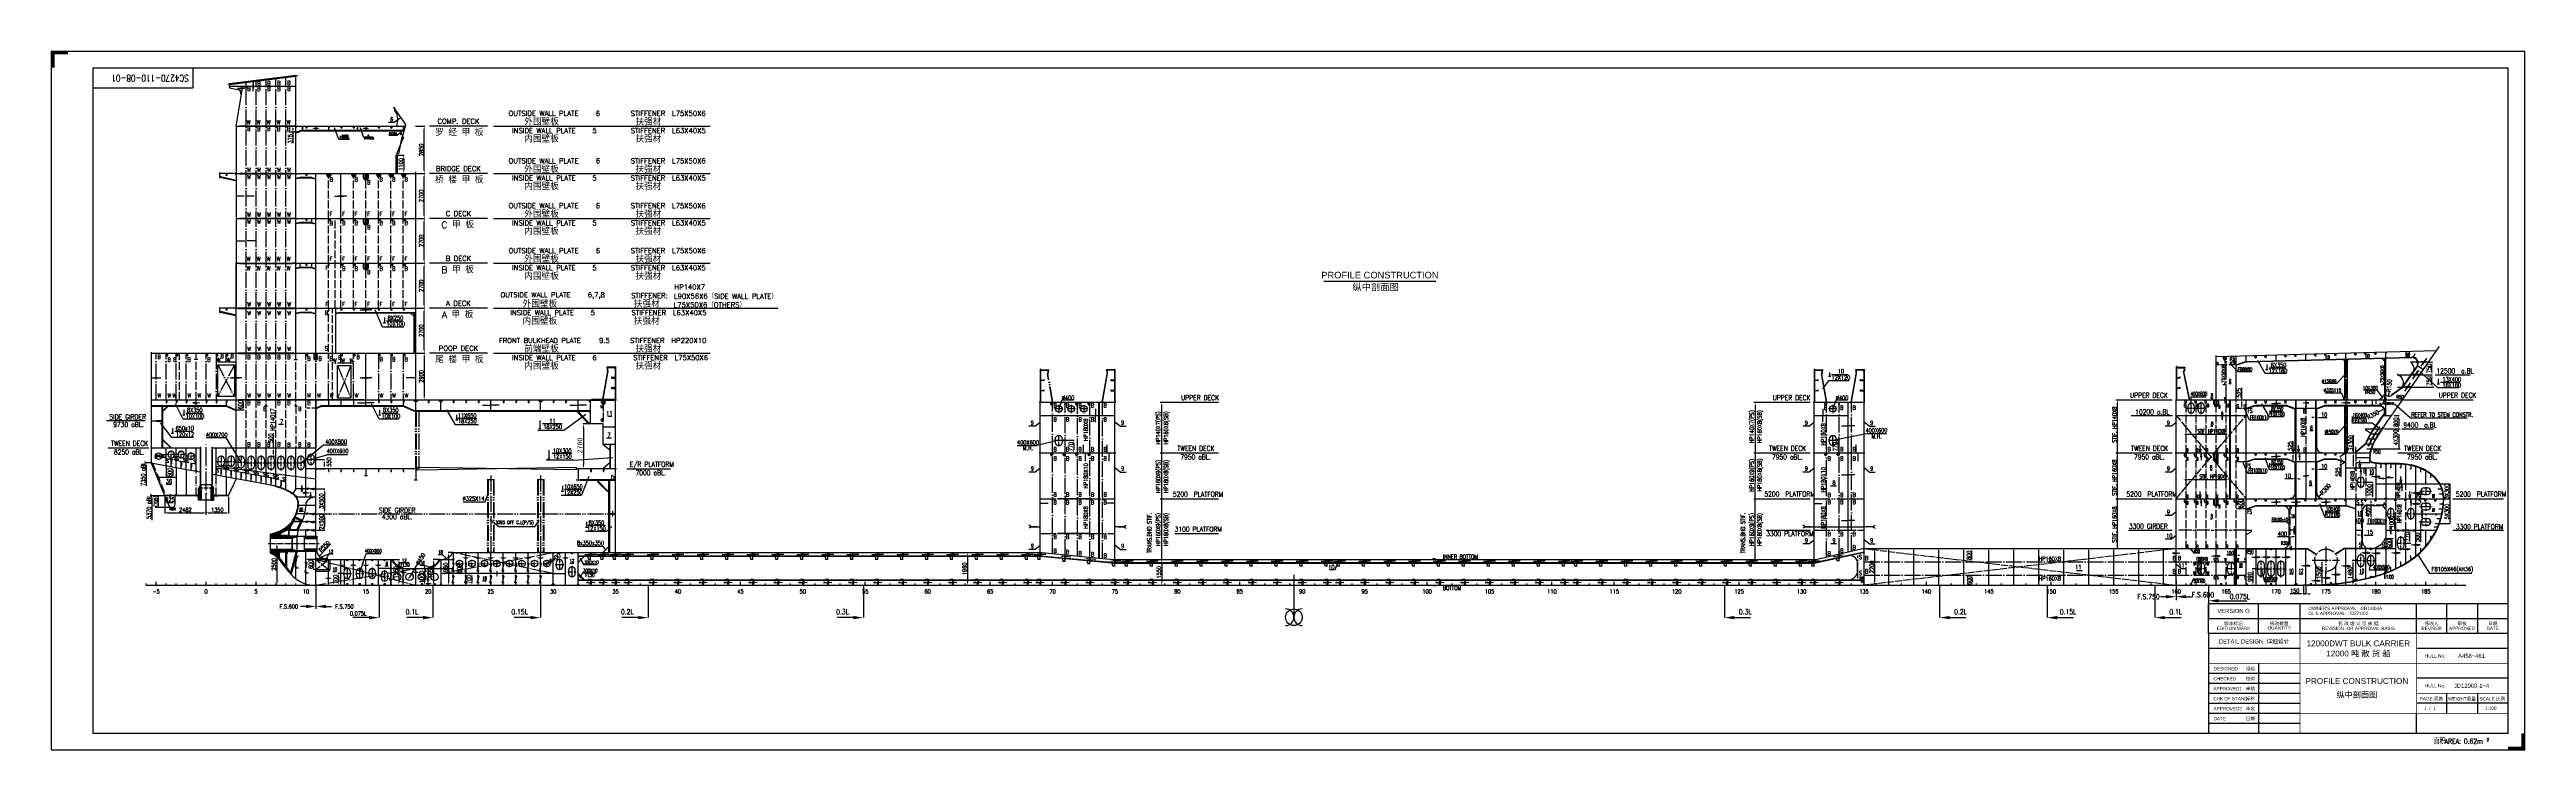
# Model space of a CAD drawing. Extents: x 373818 to 564480, y 322172 to 634257.
# Drawn here: x 415092 to 563892, y 356199 to 398399 of the extents above; entities that cross this region are included whole.
import ezdxf
from ezdxf.enums import TextEntityAlignment as Align

# ---------------------------------------------------------------- set-up
doc = ezdxf.new("R2010")
doc.units = 0
doc.header["$LTSCALE"] = 40
doc.header["$MEASUREMENT"] = 0
for name, pattern in [('ACAD_ISO02W100', [15, 12, -3]), ('ACAD_ISO03W100', [30, 12, -18]), ('ACAD_ISO04W100', [30.5, 24, -3, 0.5, -3]), ('ACAD_ISO05W100', [34, 24, -3, 0.5, -3, 0.5, -3]), ('CENTER1', [12.1, 10, -0.8, 0.5, -0.8]), ('CENTER110', [12.2, 10, -1, 0.2, -1]), ('DASHED', [0.75, 0.5, -0.25]), ('DOT106', [0.6, 0, -0.6]), ('HIDDEN', [0.375, 0.25, -0.125]), ('PHANTOM105', [7.55, 5, -0.75, 0.15, -0.75, 0.15, -0.75]), ('S-CENTER2', [15, 12, -1, 1, -1]), ('S-DASHED4', [2.8, 2, -0.8])]:
    doc.linetypes.add(name, pattern=pattern)
doc.layers.get('0').update_dxf_attribs({"linetype": 'CONTINUOUS'})
doc.layers.get('DEFPOINTS').update_dxf_attribs({"linetype": 'CONTINUOUS'})
for name, color, linetype in [('01CONTINUOUS', 2, 'CONTINUOUS'), ('03CENTER', 3, 'CENTER110'), ('11', 7, 'CONTINUOUS'), ('11TEXTE', 4, 'CONTINUOUS'), ('12TEXTC', 6, 'CONTINUOUS'), ('13DIMENSION', 9, 'CONTINUOUS'), ('16LOCK', 9, 'DOT106'), ('9', 6, 'CONTINUOUS'), ('BT_CHI', 7, 'CONTINUOUS'), ('BT_ENG', 7, 'CONTINUOUS'), ('C-CEN', 4, 'ACAD_ISO04W100'), ('C-CON', 4, 'CONTINUOUS'), ('C-DAS', 4, 'ACAD_ISO02W100'), ('C-PH', 4, 'ACAD_ISO05W100'), ('CON-SIGN', 5, 'CONTINUOUS'), ('CONTAINER', 1, 'CENTER1'), ('FRAME', 7, 'CONTINUOUS'), ('HULL', 2, 'CONTINUOUS'), ('TEXT', 9, 'CONTINUOUS'), ('TEXT-ENG', 7, 'CONTINUOUS'), ('Y-CON', 2, 'CONTINUOUS'), ('Y-DAS', 2, 'ACAD_ISO02W100'), ('Y-H', 2, 'ACAD_ISO03W100'), ('Y-PH', 2, 'ACAD_ISO05W100'), ('切口', 7, 'CONTINUOUS')]:
    doc.layers.add(name, color=color, linetype=linetype)
doc.styles.add('CHINESE', font='romand.shx', dxfattribs={"width": 0.8, "height": 800, "bigfont": 'hzdx.shx'})
doc.styles.add('ENGNISH', font='romans.shx', dxfattribs={"width": 0.8, "height": 750})
doc.styles.add('HZ', font='romans.shx', dxfattribs={"width": 0.7, "height": 200})
doc.styles.add('ROMANS', font='romans.shx', dxfattribs={"width": 0.75, "height": 250, "bigfont": 'hzdx.shx'})
doc.styles.add('SWISS721LIGHTBT', font='swissl.ttf')
doc.linetypes.add('ZIGZAG', pattern='A,0.0001,-0.2,[131,ltypeshp.shx,S=0.2,R=0,X=-0.2,Y=0],-0.4,[131,ltypeshp.shx,S=0.2,R=180,X=0.2,Y=0],-0.2', length=0.8001)
doc.dimstyles.new('DIM50', dxfattribs={"dimscale": 50, "dimtxt": 2.5, "dimasz": 2.5, "dimexe": 2, "dimexo": 0.5, "dimgap": 1, "dimtad": 1, "dimdsep": 46, "dimtxsty": 'HZ', "dimcen": -2.5, "dimclrd": 2, "dimclre": 2, "dimclrt": 2, "dimadec": 0, "dimazin": 0, "dimtfac": 1, "dimtmove": 0, "dimatfit": 0, "dimfxl": 1, "dimtolj": 1, "dimarcsym": 0})
doc.dimstyles.new('DM-100', dxfattribs={"dimscale": 0, "dimtxt": 250, "dimasz": 200, "dimexe": 30, "dimexo": 30, "dimgap": 50, "dimtad": 1, "dimdec": 0, "dimzin": 0, "dimdsep": 46, "dimtxsty": 'ROMANS', "dimcen": 0, "dimclrd": 1, "dimclre": 1, "dimclrt": 1, "dimadec": 0, "dimazin": 0, "dimtfac": 1, "dimtdec": 0, "dimtmove": 0, "dimatfit": 3, "dimfxl": 1, "dimtolj": 1, "dimtzin": 0, "dimarcsym": 0})
doc.dimstyles.new('DM-50', dxfattribs={"dimscale": 50, "dimtxt": 1, "dimasz": 2.5, "dimexe": 1, "dimexo": 1, "dimgap": 1, "dimtad": 1, "dimdec": 0, "dimdsep": 46, "dimtxsty": 'ROMANS', "dimblk1": 'CLOSEDBLANK', "dimblk2": 'CLOSEDBLANK', "dimcen": 0, "dimclrd": 1, "dimclre": 1, "dimclrt": 1, "dimadec": 0, "dimazin": 0, "dimtfac": 1, "dimtdec": 0, "dimtmove": 0, "dimatfit": 3, "dimldrblk": 'CLOSEDBLANK', "dimfxl": 1, "dimtolj": 1, "dimarcsym": 0})
pattern_1 = [(45, (72402.645, 370304.18), (-44.194174, 44.194174), [])]
pattern_2 = [(45, (-3676.645, 398901.96), (-28.2842712, 28.2842712), [])]

# ---------------------------------------------------------------- blocks, each defined once
blk = doc.blocks.new('A$C74BD189D')
at = {"layer": '01CONTINUOUS'}
for p, q in [((0, 0), (180, 0)), ((90, 0), (90, 365))]:
    blk.add_line(p, q, dxfattribs=at)
blk = doc.blocks.new('A$C71D77246')
at = {"layer": '01CONTINUOUS'}
for p, q in [((0, 0), (100, 0)), ((50, 265), (50, 0))]:
    blk.add_line(p, q, dxfattribs=at)
blk = doc.blocks.new('*D90')
at = {"color": 1, "linetype": 'ByBlock', "transparency": 16777216}
for p, q in [((437126, 391266), (437630, 391266)), ((437600, 388766), (437600, 391066))]:
    blk.add_line(p, q, dxfattribs=at)
for points in [[(437567, 391066), (437633, 391066), (437600, 391266)], [(437567, 388766), (437633, 388766), (437600, 388566)]]:
    blk.add_solid(points, dxfattribs=at)
at = {"layer": 'DEFPOINTS', "color": 0, "linetype": 'ByBlock', "transparency": 16777216}
for p in [(437096, 391266), (437600, 391266), (437096, 388566)]:
    blk.add_point(p, dxfattribs=at)
at = {"color": 1, "linetype": 'ByBlock', "transparency": 16777216, "insert": (437425, 389916), "char_height": 250, "attachment_point": 5, "rotation": 90, "style": 'ROMANS'}
blk.add_mtext('\\A1;2700', dxfattribs=at)
blk = doc.blocks.new('*D91')
at = {"color": 1, "linetype": 'ByBlock', "transparency": 16777216}
for p, q in [((437126, 388566), (437630, 388566)), ((437600, 386066), (437600, 388366))]:
    blk.add_line(p, q, dxfattribs=at)
for points in [[(437567, 388366), (437633, 388366), (437600, 388566)], [(437567, 386066), (437633, 386066), (437600, 385866)]]:
    blk.add_solid(points, dxfattribs=at)
at = {"layer": 'DEFPOINTS', "color": 0, "linetype": 'ByBlock', "transparency": 16777216}
for p in [(437096, 388566), (437600, 388566), (437096, 385866)]:
    blk.add_point(p, dxfattribs=at)
at = {"color": 1, "linetype": 'ByBlock', "transparency": 16777216, "insert": (437425, 387216), "char_height": 250, "attachment_point": 5, "rotation": 90, "style": 'ROMANS'}
blk.add_mtext('\\A1;2700', dxfattribs=at)
blk = doc.blocks.new('*D92')
at = {"color": 1, "linetype": 'ByBlock', "transparency": 16777216}
for p, q in [((437087, 393796), (437630, 393796)), ((437600, 391146), (437600, 393596))]:
    blk.add_line(p, q, dxfattribs=at)
for points in [[(437567, 393596), (437633, 393596), (437600, 393796)], [(437567, 391146), (437633, 391146), (437600, 390946)]]:
    blk.add_solid(points, dxfattribs=at)
at = {"layer": 'DEFPOINTS', "color": 0, "linetype": 'ByBlock', "transparency": 16777216}
for p in [(437057, 393796), (437600, 393796), (437096, 390946)]:
    blk.add_point(p, dxfattribs=at)
at = {"color": 1, "linetype": 'ByBlock', "transparency": 16777216, "insert": (437425, 392371), "char_height": 250, "attachment_point": 5, "rotation": 90, "style": 'ROMANS'}
blk.add_mtext('\\A1;2850', dxfattribs=at)
blk = doc.blocks.new('*D93')
at = {"color": 1, "linetype": 'ByBlock', "transparency": 16777216}
for p, q in [((437126, 396666), (437630, 396666)), ((437600, 394166), (437600, 396466))]:
    blk.add_line(p, q, dxfattribs=at)
for points in [[(437567, 396466), (437633, 396466), (437600, 396666)], [(437567, 394166), (437633, 394166), (437600, 393966)]]:
    blk.add_solid(points, dxfattribs=at)
at = {"layer": 'DEFPOINTS', "color": 0, "linetype": 'ByBlock', "transparency": 16777216}
for p in [(437096, 396666), (437600, 396666), (437096, 393966)]:
    blk.add_point(p, dxfattribs=at)
at = {"color": 1, "linetype": 'ByBlock', "transparency": 16777216, "insert": (437425, 395316), "char_height": 250, "attachment_point": 5, "rotation": 90, "style": 'ROMANS'}
blk.add_mtext('\\A1;2700', dxfattribs=at)
blk = doc.blocks.new('*D94')
at = {"color": 1, "linetype": 'ByBlock', "transparency": 16777216}
for p, q in [((437126, 393966), (437630, 393966)), ((437600, 391466), (437600, 393766))]:
    blk.add_line(p, q, dxfattribs=at)
for points in [[(437567, 393766), (437633, 393766), (437600, 393966)], [(437567, 391466), (437633, 391466), (437600, 391266)]]:
    blk.add_solid(points, dxfattribs=at)
at = {"layer": 'DEFPOINTS', "color": 0, "linetype": 'ByBlock', "transparency": 16777216}
for p in [(437096, 393966), (437600, 393966), (437096, 391266)]:
    blk.add_point(p, dxfattribs=at)
at = {"color": 1, "linetype": 'ByBlock', "transparency": 16777216, "insert": (437425, 392616), "char_height": 250, "attachment_point": 5, "rotation": 90, "style": 'ROMANS'}
blk.add_mtext('\\A1;2700', dxfattribs=at)
blk = doc.blocks.new('*D95')
at = {"color": 1, "linetype": 'ByBlock', "transparency": 16777216}
for p, q in [((436390, 392046), (436776, 392046)), ((436746, 391846), (436746, 391146)), ((436390, 390946), (436776, 390946))]:
    blk.add_line(p, q, dxfattribs=at)
for points in [[(436713, 391846), (436780, 391846), (436746, 392046)], [(436713, 391146), (436780, 391146), (436746, 390946)]]:
    blk.add_solid(points, dxfattribs=at)
at = {"layer": 'DEFPOINTS', "color": 0, "linetype": 'ByBlock', "transparency": 16777216}
for p in [(436360, 392046), (436360, 390946), (436746, 390946)]:
    blk.add_point(p, dxfattribs=at)
at = {"color": 1, "linetype": 'ByBlock', "transparency": 16777216, "insert": (436571, 391496), "char_height": 250, "attachment_point": 5, "rotation": 90, "style": 'ROMANS'}
blk.add_mtext('\\A1;1100', dxfattribs=at)
blk = doc.blocks.new('A$C3FA63ACD')
at = {"layer": 'Y-CON'}
for p, q in [((0, 200), (0, 0)), ((0, 100), (750, 100))]:
    blk.add_line(p, q, dxfattribs=at)
blk = doc.blocks.new('*D96')
at = {"color": 1, "linetype": 'ByBlock', "transparency": 16777216}
blk.add_line((530576, 373666), (530576, 374066), dxfattribs=at)
for points in [[(530542, 374066), (530609, 374066), (530576, 374266)], [(530542, 373666), (530609, 373666), (530576, 373466)]]:
    blk.add_solid(points, dxfattribs=at)
at = {"layer": 'DEFPOINTS', "color": 0, "linetype": 'ByBlock', "transparency": 16777216}
for p in [(530576, 374266), (530576, 374266), (530576, 373466)]:
    blk.add_point(p, dxfattribs=at)
at = {"color": 1, "linetype": 'ByBlock', "transparency": 16777216, "insert": (530401, 373866), "char_height": 250, "attachment_point": 5, "rotation": 90, "style": 'ROMANS'}
blk.add_mtext('\\A1;800', dxfattribs=at)
blk = doc.blocks.new('*D97')
at = {"color": 1, "linetype": 'ByBlock', "transparency": 16777216}
for p, q in [((555945, 382266), (556247, 382266)), ((556217, 382066), (556217, 381666))]:
    blk.add_line(p, q, dxfattribs=at)
for points in [[(556184, 382066), (556250, 382066), (556217, 382266)], [(556184, 381666), (556250, 381666), (556217, 381466)]]:
    blk.add_solid(points, dxfattribs=at)
at = {"layer": 'DEFPOINTS', "color": 0, "linetype": 'ByBlock', "transparency": 16777216}
for p in [(555915, 382266), (556217, 381466), (556217, 381466)]:
    blk.add_point(p, dxfattribs=at)
at = {"color": 1, "linetype": 'ByBlock', "transparency": 16777216, "insert": (556042, 381866), "char_height": 250, "attachment_point": 5, "rotation": 90, "style": 'ROMANS'}
blk.add_mtext('\\A1;800', dxfattribs=at)
blk = doc.blocks.new('A$C5B792903')
blk.add_line((508, 91), (0, 91))
blk.add_line((508, 91), (0, 91))
blk.add_lwpolyline([(0, 91, 0, 80, 0), (242, 91, 80, 80, 0)], format="xyseb")
blk.add_lwpolyline([(0, 91, 0, 80, 0), (242, 91, 80, 80, 0)], format="xyseb")
at = {"layer": 'C-CON'}
for q in [(666, 182), (666, 0)]:
    blk.add_line((508, 91), q, dxfattribs=at)
blk = doc.blocks.new('*D129')
at = {"color": 1, "linetype": 'ByBlock', "transparency": 16777216}
for p, q in [((522251, 380786), (522574, 380786)), ((522251, 380016), (522574, 380016)), ((522544, 380586), (522544, 380216))]:
    blk.add_line(p, q, dxfattribs=at)
for points in [[(522511, 380586), (522578, 380586), (522544, 380786)], [(522511, 380216), (522578, 380216), (522544, 380016)]]:
    blk.add_solid(points, dxfattribs=at)
at = {"layer": 'DEFPOINTS', "color": 0, "linetype": 'ByBlock', "transparency": 16777216}
for p in [(522221, 380786), (522221, 380016), (522544, 380016)]:
    blk.add_point(p, dxfattribs=at)
at = {"color": 1, "linetype": 'ByBlock', "transparency": 16777216, "insert": (522369, 380401), "char_height": 250, "attachment_point": 5, "rotation": 90, "style": 'ROMANS'}
blk.add_mtext('\\A1;770', dxfattribs=at)
blk = doc.blocks.new('2')
for p, q in [((71, -91), (71, 0)), ((0, -105), (56, -105))]:
    blk.add_line(p, q)
for centre, start, end in [((0, -90), 90, 270.79853), ((56, -90), 269.9985, 3.68022)]:
    blk.add_arc(centre, 15, start, end)
blk = doc.blocks.new('3')
blk.add_line((131, -80), (131, 0))
for centre, radius, start, end in [((76, -105), 25, 144.42502, 259.34808), ((81, -80), 50, 259.34808, 0)]:
    blk.add_arc(centre, radius, start, end)
at = {"layer": 'C-DAS', "ltscale": 0.05}
blk.add_line((81, -67), (81, 0), dxfattribs=at)
blk.add_arc((56, -65), 25, 270, 3.44125, dxfattribs=at)
blk = doc.blocks.new('4')
at = {"ltscale": 0.1}
for p, q in [((-150, -264), (-150, 0)), ((150, -264), (150, 0))]:
    blk.add_line(p, q, dxfattribs=at)
at = {"ltscale": 0.05}
blk.add_line((-50, -365), (50, -365), dxfattribs=at)
at = {"ltscale": 0.1}
for centre, start, end in [((-50, -265), 179.28037, 270.35979), ((50, -265), 269.64427, 0.7114)]:
    blk.add_arc(centre, 100, start, end, dxfattribs=at)
at = {"layer": 'C-DAS', "ltscale": 0.1}
for p, q in [((-100, -264), (-100, 0)), ((100, -264), (100, 0))]:
    blk.add_line(p, q, dxfattribs=at)
at = {"layer": 'C-DAS', "ltscale": 0.05}
blk.add_line((-50, -315), (50, -315), dxfattribs=at)
at = {"layer": 'C-DAS', "ltscale": 0.1}
for centre, start, end in [((-50, -265), 179.28037, 270.35979), ((50, -265), 269.64427, 0.7114)]:
    blk.add_arc(centre, 50, start, end, dxfattribs=at)
blk = doc.blocks.new('*D134')
at = {"color": 1, "linetype": 'ByBlock', "transparency": 16777216}
blk.add_line((410075, 377186), (410075, 374936), dxfattribs=at)
for points in [[(410054, 377186), (410096, 377186), (410075, 377311)], [(410054, 374936), (410096, 374936), (410075, 374811)]]:
    blk.add_solid(points, dxfattribs=at)
at = {"layer": 'DEFPOINTS', "color": 0, "linetype": 'ByBlock', "transparency": 16777216}
for p in [(410075, 377311), (410075, 374811), (410075, 374811)]:
    blk.add_point(p, dxfattribs=at)
at = {"color": 1, "linetype": 'ByBlock', "transparency": 16777216, "insert": (409900, 376061), "char_height": 250, "attachment_point": 5, "rotation": 90, "style": 'ROMANS'}
blk.add_mtext('\\A1;2500', dxfattribs=at)
blk = doc.blocks.new('_CLOSEDBLANK')
at = {"color": 0, "linetype": 'ByBlock'}
for p, q in [((-1, 0.17), (0, 0)), ((-1, 0.17), (-1, -0.17)), ((0, 0), (-1, -0.17))]:
    blk.add_line(p, q, dxfattribs=at)
blk = doc.blocks.new('400')
at = {"color": 7, "linetype": 'ACAD_ISO04W100', "ltscale": 0.3}
for p, q in [((251, 4), (-261, 4)), ((0, 244), (0, -244))]:
    blk.add_line(p, q, dxfattribs=at)
blk.add_circle((0, 4), 200)
blk = doc.blocks.new('A$C2777342B')
blk.add_blockref('400', (261, 244))
blk = doc.blocks.new('*D135')
at = {"color": 1, "linetype": 'ByBlock', "transparency": 16777216}
for p, q in [((428551, 374446), (428551, 375331)), ((428446, 373947), (428601, 373947)), ((428551, 374072), (428551, 374321)), ((428571, 374446), (428601, 374446))]:
    blk.add_line(p, q, dxfattribs=at)
for points in [[(428531, 374321), (428572, 374321), (428551, 374446)], [(428531, 374072), (428572, 374072), (428551, 373947)]]:
    blk.add_solid(points, dxfattribs=at)
at = {"layer": 'DEFPOINTS', "color": 0, "linetype": 'ByBlock', "transparency": 16777216}
for p in [(428396, 373947), (428521, 374446), (428551, 374446)]:
    blk.add_point(p, dxfattribs=at)
at = {"color": 1, "linetype": 'ByBlock', "transparency": 16777216, "insert": (428376, 375040), "char_height": 250, "attachment_point": 5, "rotation": 90, "style": 'ROMANS'}
blk.add_mtext('\\A1;500', dxfattribs=at)
blk = doc.blocks.new('*D136')
at = {"color": 1, "linetype": 'ByBlock', "transparency": 16777216}
for p, q in [((431126, 377866), (431631, 377866)), ((431601, 377666), (431601, 376566)), ((431126, 376366), (431631, 376366))]:
    blk.add_line(p, q, dxfattribs=at)
for points in [[(431567, 377666), (431634, 377666), (431601, 377866)], [(431567, 376566), (431634, 376566), (431601, 376366)]]:
    blk.add_solid(points, dxfattribs=at)
at = {"layer": 'DEFPOINTS', "color": 0, "linetype": 'ByBlock', "transparency": 16777216}
for p in [(431096, 377866), (431096, 376366), (431601, 376366)]:
    blk.add_point(p, dxfattribs=at)
at = {"color": 1, "linetype": 'ByBlock', "transparency": 16777216, "insert": (431426, 377116), "char_height": 250, "attachment_point": 5, "rotation": 90, "style": 'ROMANS'}
blk.add_mtext('\\A1;3X500', dxfattribs=at)
blk = doc.blocks.new('*D137')
at = {"color": 1, "linetype": 'ByBlock', "transparency": 16777216}
for p, q in [((431156, 376366), (431631, 376366)), ((431156, 375366), (431631, 375366)), ((431601, 376166), (431601, 375566))]:
    blk.add_line(p, q, dxfattribs=at)
for points in [[(431567, 376166), (431634, 376166), (431601, 376366)], [(431567, 375566), (431634, 375566), (431601, 375366)]]:
    blk.add_solid(points, dxfattribs=at)
at = {"layer": 'DEFPOINTS', "color": 0, "linetype": 'ByBlock', "transparency": 16777216}
for p in [(431126, 376366), (431126, 375366), (431601, 375366)]:
    blk.add_point(p, dxfattribs=at)
at = {"color": 1, "linetype": 'ByBlock', "transparency": 16777216, "insert": (431426, 375866), "char_height": 250, "attachment_point": 5, "rotation": 90, "style": 'ROMANS'}
blk.add_mtext('\\A1;2X500', dxfattribs=at)
blk = doc.blocks.new('*D138')
at = {"color": 1, "linetype": 'ByBlock', "transparency": 16777216}
for p, q in [((431066, 373616), (430931, 373616)), ((431066, 373016), (430931, 373016)), ((430961, 373216), (430961, 373416))]:
    blk.add_line(p, q, dxfattribs=at)
for points in [[(430927, 373416), (430994, 373416), (430961, 373616)], [(430927, 373216), (430994, 373216), (430961, 373016)]]:
    blk.add_solid(points, dxfattribs=at)
at = {"layer": 'DEFPOINTS', "color": 0, "linetype": 'ByBlock', "transparency": 16777216}
for p in [(430961, 373616), (431096, 373616), (431096, 373016)]:
    blk.add_point(p, dxfattribs=at)
at = {"color": 1, "linetype": 'ByBlock', "transparency": 16777216, "insert": (430786, 373316), "char_height": 250, "attachment_point": 5, "rotation": 90, "style": 'ROMANS'}
blk.add_mtext('\\A1;600', dxfattribs=at)
blk = doc.blocks.new('*D159')
at = {"color": 1, "linetype": 'ByBlock', "transparency": 16777216}
blk.add_line((437187, 373326), (436708, 372544), dxfattribs=at)
blk.add_solid([(436680, 372562), (436737, 372527), (436604, 372374)], dxfattribs=at)
at = {"layer": 'DEFPOINTS', "color": 0, "linetype": 'ByBlock', "transparency": 16777216}
for p in [(436604, 372374), (436839, 372758)]:
    blk.add_point(p, dxfattribs=at)
at = {"color": 1, "linetype": 'ByBlock', "transparency": 16777216, "insert": (437384, 373647), "char_height": 250, "attachment_point": 5, "rotation": 58.51138, "style": 'ROMANS'}
blk.add_mtext('\\A1;∅450', dxfattribs=at)
blk = doc.blocks.new('*D158')
at = {"color": 1, "linetype": 'ByBlock', "transparency": 16777216}
blk.add_line((431992, 374552), (431298, 373817), dxfattribs=at)
blk.add_solid([(431369, 373922), (431399, 373894), (431298, 373817)], dxfattribs=at)
at = {"layer": 'DEFPOINTS', "color": 0, "linetype": 'ByBlock', "transparency": 16777216}
for p in [(431298, 373817), (431681, 374223)]:
    blk.add_point(p, dxfattribs=at)
at = {"color": 1, "linetype": 'ByBlock', "transparency": 16777216, "insert": (431603, 374396), "char_height": 250, "attachment_point": 5, "rotation": 46.6726, "style": 'ROMANS'}
blk.add_mtext('\\A1;R550', dxfattribs=at)
blk = doc.blocks.new('*D157')
at = {"color": 1, "linetype": 'ByBlock', "transparency": 16777216}
blk.add_line((445137, 373479), (444971, 373366), dxfattribs=at)
blk.add_solid([(444953, 373393), (444990, 373338), (444806, 373253)], dxfattribs=at)
at = {"layer": 'DEFPOINTS', "color": 0, "linetype": 'ByBlock', "transparency": 16777216}
for p in [(444806, 373253), (445137, 373479)]:
    blk.add_point(p, dxfattribs=at)
at = {"color": 1, "linetype": 'ByBlock', "transparency": 16777216, "insert": (445447, 373691), "char_height": 250, "attachment_point": 5, "rotation": 34.36662, "style": 'ROMANS'}
blk.add_mtext('\\A1;∅400', dxfattribs=at)
blk = doc.blocks.new('*D174')
at = {"color": 3, "linetype": 'ByBlock', "transparency": 16777216}
for p, q in [((447534, 375896), (447136, 375896)), ((447166, 375646), (447166, 373446)), ((447534, 373196), (447136, 373196))]:
    blk.add_line(p, q, dxfattribs=at)
for points in [[(447124, 375646), (447208, 375646), (447166, 375896)], [(447124, 373446), (447208, 373446), (447166, 373196)]]:
    blk.add_solid(points, dxfattribs=at)
at = {"layer": 'DEFPOINTS', "color": 0, "linetype": 'ByBlock', "transparency": 16777216}
for p in [(447596, 375896), (447166, 373196), (447596, 373196)]:
    blk.add_point(p, dxfattribs=at)
at = {"color": 3, "linetype": 'ByBlock', "transparency": 16777216, "insert": (446954, 374590), "char_height": 300, "attachment_point": 5, "rotation": 90}
blk.add_mtext('\\A1;2700', dxfattribs=at)
blk = doc.blocks.new('TITLE3')
for p, q in [((-12500, 5100), (-18000, 5100)), ((0, 5100), (-5500, 5100)), ((-18000, 3600), (-12500, 3600)), ((-18000, 3000), (-12500, 3000)), ((-15000, 4200), (-15000, 0)), ((0, 3300), (-5500, 3300)), ((-18000, 2400), (-12500, 2400)), ((-18000, 1800), (-12500, 1800)), ((0, 1800), (-5500, 1800)), ((-18000, 1200), (-12500, 1200)), ((-18000, 600), (-12500, 600)), ((-5500, 0), (-5500, 1200))]:
    blk.add_line(p, q)
at = {"const_width": 80}
blk.add_lwpolyline([(-18000, 0), (0, 0), (0, 6000), (-18000, 6000)], close=True, dxfattribs=at)
at = {"const_width": 40}
for points in [[(-12500, 6000), (-12500, 0)], [(-5500, 6000), (-5500, 0)], [(-18000, 4200), (0, 4200)], [(-5500, 2400), (0, 2400)], [(-12500, 1200), (0, 1200)]]:
    blk.add_lwpolyline(points, dxfattribs=at)
blk = doc.blocks.new('*D181')
at = {"color": 1, "linetype": 'ByBlock', "transparency": 16777216}
for p, q in [((580395, 367732), (580395, 367219)), ((580545, 367732), (580545, 367219)), ((580270, 367269), (579590, 367269)), ((580545, 367269), (580395, 367269)), ((580670, 367269), (580795, 367269))]:
    blk.add_line(p, q, dxfattribs=at)
for points in [[(580270, 367290), (580270, 367248), (580395, 367269)], [(580670, 367290), (580670, 367248), (580545, 367269)]]:
    blk.add_solid(points, dxfattribs=at)
at = {"layer": 'DEFPOINTS', "color": 0, "linetype": 'ByBlock', "transparency": 16777216}
for p in [(580395, 367782), (580545, 367782), (580395, 367269)]:
    blk.add_point(p, dxfattribs=at)
at = {"color": 1, "linetype": 'ByBlock', "transparency": 16777216, "insert": (579868, 367444), "char_height": 250, "attachment_point": 5, "style": 'ROMANS'}
blk.add_mtext('\\A1;150', dxfattribs=at)
blk = doc.blocks.new('*D192')
at = {"color": 1, "linetype": 'ByBlock', "transparency": 16777216}
for p, q in [((583999, 373982), (584583, 373982)), ((584533, 373857), (584533, 373107)), ((583999, 372982), (584583, 372982))]:
    blk.add_line(p, q, dxfattribs=at)
for points in [[(584512, 373857), (584554, 373857), (584533, 373982)], [(584512, 373107), (584554, 373107), (584533, 372982)]]:
    blk.add_solid(points, dxfattribs=at)
at = {"layer": 'DEFPOINTS', "color": 0, "linetype": 'ByBlock', "transparency": 16777216}
for p in [(583949, 373982), (583949, 372982), (584533, 372982)]:
    blk.add_point(p, dxfattribs=at)
at = {"color": 1, "linetype": 'ByBlock', "transparency": 16777216, "insert": (584358, 373482), "char_height": 250, "attachment_point": 5, "rotation": 90, "style": 'ROMANS'}
blk.add_mtext('\\A1;1000', dxfattribs=at)
blk = doc.blocks.new('*D189')
at = {"color": 1, "linetype": 'ByBlock', "transparency": 16777216}
for p, q in [((583770, 370799), (583645, 370799)), ((583895, 370641), (583895, 370849)), ((583895, 370799), (583945, 370799)), ((583945, 370641), (583945, 370849)), ((584070, 370799), (584572, 370799))]:
    blk.add_line(p, q, dxfattribs=at)
for points in [[(583770, 370819), (583770, 370778), (583895, 370799)], [(584070, 370819), (584070, 370778), (583945, 370799)]]:
    blk.add_solid(points, dxfattribs=at)
at = {"layer": 'DEFPOINTS', "color": 0, "linetype": 'ByBlock', "transparency": 16777216}
for p in [(583895, 370591), (583945, 370799), (583945, 370591)]:
    blk.add_point(p, dxfattribs=at)
at = {"color": 1, "linetype": 'ByBlock', "transparency": 16777216, "insert": (584384, 370974), "char_height": 250, "attachment_point": 5, "style": 'ROMANS'}
blk.add_mtext('\\A1;15', dxfattribs=at)
blk = doc.blocks.new('400X700')
at = {"color": 7, "linetype": 'ACAD_ISO04W100', "ltscale": 0.3}
for p, q in [((251, 0), (-261, 0)), ((0, 435), (0, -420))]:
    blk.add_line(p, q, dxfattribs=at)
at = {"color": 7, "linetype": 'Continuous'}
for p, q in [((-200, 159), (-200, -141)), ((200, 159), (200, -141))]:
    blk.add_line(p, q, dxfattribs=at)
for centre, start, end in [((0, 159), 0, 180), ((0, -141), 180, 0)]:
    blk.add_arc(centre, 200, start, end, dxfattribs=at)
blk = doc.blocks.new('*D197')
at = {"color": 1, "linetype": 'ByBlock', "transparency": 16777216}
for p, q in [((582895, 375700), (582584, 375501)), ((582895, 375175), (582584, 374976)), ((582634, 375408), (582634, 375133)), ((582634, 375008), (582634, 374301))]:
    blk.add_line(p, q, dxfattribs=at)
for points in [[(582614, 375408), (582655, 375408), (582634, 375533)], [(582614, 375133), (582655, 375133), (582634, 375008)]]:
    blk.add_solid(points, dxfattribs=at)
at = {"layer": 'DEFPOINTS', "color": 0, "linetype": 'ByBlock', "transparency": 16777216}
for p in [(582634, 375008), (582945, 375732), (582945, 375207)]:
    blk.add_point(p, dxfattribs=at)
at = {"color": 1, "linetype": 'ByBlock', "transparency": 16777216, "insert": (582459, 374592), "char_height": 250, "attachment_point": 5, "rotation": 90, "style": 'ROMANS'}
blk.add_mtext('\\A1;525', dxfattribs=at)
blk = doc.blocks.new('A$C54306D43')
at = {"layer": 'Y-CON'}
for p, q in [((0, 0), (100, 0)), ((50, 365), (50, 0))]:
    blk.add_line(p, q, dxfattribs=at)
blk = doc.blocks.new('*D190')
at = {"color": 1, "linetype": 'ByBlock', "transparency": 16777216}
for p, q in [((583545, 371367), (583545, 371541)), ((583820, 371491), (583670, 371491)), ((583945, 371367), (583945, 371541))]:
    blk.add_line(p, q, dxfattribs=at)
for points in [[(583670, 371512), (583670, 371470), (583545, 371491)], [(583820, 371512), (583820, 371470), (583945, 371491)]]:
    blk.add_solid(points, dxfattribs=at)
at = {"layer": 'DEFPOINTS', "color": 0, "linetype": 'ByBlock', "transparency": 16777216}
for p in [(583545, 371491), (583545, 371317), (583945, 371317)]:
    blk.add_point(p, dxfattribs=at)
at = {"color": 1, "linetype": 'ByBlock', "transparency": 16777216, "insert": (583745, 371666), "char_height": 250, "attachment_point": 5, "style": 'ROMANS'}
blk.add_mtext('\\A1;400', dxfattribs=at)
blk = doc.blocks.new('*D186')
at = {"color": 1, "linetype": 'ByBlock', "transparency": 16777216}
for p, q in [((579845, 375732), (579723, 375732)), ((579845, 375207), (579723, 375207)), ((579773, 375732), (579773, 376439)), ((579773, 375332), (579773, 375607))]:
    blk.add_line(p, q, dxfattribs=at)
for points in [[(579752, 375607), (579794, 375607), (579773, 375732)], [(579752, 375332), (579794, 375332), (579773, 375207)]]:
    blk.add_solid(points, dxfattribs=at)
at = {"layer": 'DEFPOINTS', "color": 0, "linetype": 'ByBlock', "transparency": 16777216}
for p in [(579773, 375732), (579895, 375732), (579895, 375207)]:
    blk.add_point(p, dxfattribs=at)
at = {"color": 1, "linetype": 'ByBlock', "transparency": 16777216, "insert": (579598, 376148), "char_height": 250, "attachment_point": 5, "rotation": 90, "style": 'ROMANS'}
blk.add_mtext('\\A1;525', dxfattribs=at)
blk = doc.blocks.new('*D185')
at = {"color": 1, "linetype": 'ByBlock', "transparency": 16777216}
for p, q in [((581020, 374760), (580895, 374760)), ((581145, 374760), (581195, 374760)), ((581145, 374730), (581145, 374710)), ((581195, 374730), (581195, 374710)), ((581320, 374760), (581822, 374760))]:
    blk.add_line(p, q, dxfattribs=at)
for points in [[(581020, 374781), (581020, 374739), (581145, 374760)], [(581320, 374781), (581320, 374739), (581195, 374760)]]:
    blk.add_solid(points, dxfattribs=at)
at = {"layer": 'DEFPOINTS', "color": 0, "linetype": 'ByBlock', "transparency": 16777216}
for p in [(581145, 374780), (581195, 374780), (581195, 374760)]:
    blk.add_point(p, dxfattribs=at)
at = {"color": 1, "linetype": 'ByBlock', "transparency": 16777216, "insert": (581634, 374935), "char_height": 250, "attachment_point": 5, "style": 'ROMANS'}
blk.add_mtext('\\A1;10', dxfattribs=at)
blk = doc.blocks.new('*D184')
at = {"color": 1, "linetype": 'ByBlock', "transparency": 16777216}
for p, q in [((581020, 377861), (580895, 377861)), ((581145, 377861), (581195, 377861)), ((581145, 377831), (581145, 377811)), ((581195, 377831), (581195, 377811)), ((581320, 377861), (581822, 377861))]:
    blk.add_line(p, q, dxfattribs=at)
for points in [[(581020, 377882), (581020, 377841), (581145, 377861)], [(581320, 377882), (581320, 377841), (581195, 377861)]]:
    blk.add_solid(points, dxfattribs=at)
at = {"layer": 'DEFPOINTS', "color": 0, "linetype": 'ByBlock', "transparency": 16777216}
for p in [(581145, 377881), (581195, 377881), (581195, 377861)]:
    blk.add_point(p, dxfattribs=at)
at = {"color": 1, "linetype": 'ByBlock', "transparency": 16777216, "insert": (581634, 378036), "char_height": 250, "attachment_point": 5, "style": 'ROMANS'}
blk.add_mtext('\\A1;10', dxfattribs=at)
blk = doc.blocks.new('*D183')
at = {"color": 1, "linetype": 'ByBlock', "transparency": 16777216}
blk.add_line((581462, 373270), (581296, 373083), dxfattribs=at)
blk.add_solid([(581364, 373190), (581395, 373162), (581296, 373083)], dxfattribs=at)
at = {"layer": 'DEFPOINTS', "color": 0, "linetype": 'ByBlock', "transparency": 16777216}
for p in [(581296, 373083), (581495, 373307)]:
    blk.add_point(p, dxfattribs=at)
at = {"color": 1, "linetype": 'ByBlock', "transparency": 16777216, "insert": (581714, 373555), "char_height": 250, "attachment_point": 5, "rotation": 48.48804, "style": 'ROMANS'}
blk.add_mtext('\\A1;R300', dxfattribs=at)
blk = doc.blocks.new('*D182')
at = {"color": 1, "linetype": 'ByBlock', "transparency": 16777216}
for p, q in [((579770, 374185), (579268, 374185)), ((579945, 374185), (579895, 374185)), ((579895, 374138), (579895, 374135)), ((579945, 374138), (579945, 374135)), ((580070, 374185), (580195, 374185))]:
    blk.add_line(p, q, dxfattribs=at)
for points in [[(579770, 374206), (579770, 374165), (579895, 374185)], [(580070, 374206), (580070, 374165), (579945, 374185)]]:
    blk.add_solid(points, dxfattribs=at)
at = {"layer": 'DEFPOINTS', "color": 0, "linetype": 'ByBlock', "transparency": 16777216}
for p in [(579895, 374188), (579895, 374185), (579945, 374188)]:
    blk.add_point(p, dxfattribs=at)
at = {"color": 1, "linetype": 'ByBlock', "transparency": 16777216, "insert": (579457, 374360), "char_height": 250, "attachment_point": 5, "style": 'ROMANS'}
blk.add_mtext('\\A1;10', dxfattribs=at)
blk = doc.blocks.new('*D196')
at = {"color": 1, "linetype": 'ByBlock', "transparency": 16777216}
blk.add_line((584905, 378210), (585260, 378395), dxfattribs=at)
blk.add_solid([(585067, 378332), (585098, 378273), (585260, 378395)], dxfattribs=at)
at = {"layer": 'DEFPOINTS', "color": 0, "linetype": 'ByBlock', "transparency": 16777216}
for p in [(584950, 378233), (585260, 378395)]:
    blk.add_point(p, dxfattribs=at)
at = {"color": 1, "linetype": 'ByBlock', "transparency": 16777216, "insert": (584568, 378034), "char_height": 250, "attachment_point": 5, "rotation": 27.56782, "style": 'ROMANS'}
blk.add_mtext('\\A1;R350', dxfattribs=at)
blk = doc.blocks.new('*D195')
at = {"color": 1, "linetype": 'ByBlock', "transparency": 16777216}
for p, q in [((585815, 372082), (585906, 372082)), ((585815, 371082), (585906, 371082)), ((585856, 371957), (585856, 371207))]:
    blk.add_line(p, q, dxfattribs=at)
for points in [[(585835, 371957), (585877, 371957), (585856, 372082)], [(585835, 371207), (585877, 371207), (585856, 371082)]]:
    blk.add_solid(points, dxfattribs=at)
at = {"layer": 'DEFPOINTS', "color": 0, "linetype": 'ByBlock', "transparency": 16777216}
for p in [(585765, 372082), (585765, 371082), (585856, 371082)]:
    blk.add_point(p, dxfattribs=at)
at = {"color": 1, "linetype": 'ByBlock', "transparency": 16777216, "insert": (585681, 371582), "char_height": 250, "attachment_point": 5, "rotation": 90, "style": 'ROMANS'}
blk.add_mtext('\\A1;1000', dxfattribs=at)
blk = doc.blocks.new('*D194')
at = {"color": 1, "linetype": 'ByBlock', "transparency": 16777216}
for p, q in [((585395, 370582), (585783, 370582)), ((585395, 369982), (585783, 369982)), ((585733, 370107), (585733, 370457))]:
    blk.add_line(p, q, dxfattribs=at)
for points in [[(585712, 370457), (585754, 370457), (585733, 370582)], [(585712, 370107), (585754, 370107), (585733, 369982)]]:
    blk.add_solid(points, dxfattribs=at)
at = {"layer": 'DEFPOINTS', "color": 0, "linetype": 'ByBlock', "transparency": 16777216}
for p in [(585345, 370582), (585733, 370582), (585345, 369982)]:
    blk.add_point(p, dxfattribs=at)
at = {"color": 1, "linetype": 'ByBlock', "transparency": 16777216, "insert": (585558, 370282), "char_height": 250, "attachment_point": 5, "rotation": 90, "style": 'ROMANS'}
blk.add_mtext('\\A1;600', dxfattribs=at)
blk = doc.blocks.new('*D193')
at = {"color": 1, "linetype": 'ByBlock', "transparency": 16777216}
for p, q in [((586495, 371082), (586841, 371082)), ((586791, 370435), (586791, 370957)), ((586495, 370310), (586841, 370310))]:
    blk.add_line(p, q, dxfattribs=at)
for points in [[(586770, 370957), (586812, 370957), (586791, 371082)], [(586770, 370435), (586812, 370435), (586791, 370310)]]:
    blk.add_solid(points, dxfattribs=at)
at = {"layer": 'DEFPOINTS', "color": 0, "linetype": 'ByBlock', "transparency": 16777216}
for p in [(586445, 371082), (586791, 371082), (586445, 370310)]:
    blk.add_point(p, dxfattribs=at)
at = {"color": 1, "linetype": 'ByBlock', "transparency": 16777216, "insert": (586616, 370696), "char_height": 250, "attachment_point": 5, "rotation": 90, "style": 'ROMANS'}
blk.add_mtext('\\A1;770', dxfattribs=at)
blk = doc.blocks.new('*D191')
at = {"color": 1, "linetype": 'ByBlock', "transparency": 16777216}
for p, q in [((584441, 372857), (584441, 372707)), ((584441, 372582), (584441, 371875))]:
    blk.add_line(p, q, dxfattribs=at)
for points in [[(584420, 372857), (584462, 372857), (584441, 372982)], [(584420, 372707), (584462, 372707), (584441, 372582)]]:
    blk.add_solid(points, dxfattribs=at)
at = {"layer": 'DEFPOINTS', "color": 0, "linetype": 'ByBlock', "transparency": 16777216}
for p in [(584441, 372982), (584441, 372582), (584441, 372582)]:
    blk.add_point(p, dxfattribs=at)
at = {"color": 1, "linetype": 'ByBlock', "transparency": 16777216, "insert": (584266, 372166), "char_height": 250, "attachment_point": 5, "rotation": 90, "style": 'ROMANS'}
blk.add_mtext('\\A1;400', dxfattribs=at)
blk = doc.blocks.new('*D188')
at = {"color": 1, "linetype": 'ByBlock', "transparency": 16777216}
for p, q in [((587595, 371585), (587369, 371585)), ((587595, 371082), (587369, 371082)), ((587419, 371460), (587419, 371207)), ((587419, 371082), (587419, 370375))]:
    blk.add_line(p, q, dxfattribs=at)
for points in [[(587399, 371460), (587440, 371460), (587419, 371585)], [(587399, 371207), (587440, 371207), (587419, 371082)]]:
    blk.add_solid(points, dxfattribs=at)
at = {"layer": 'DEFPOINTS', "color": 0, "linetype": 'ByBlock', "transparency": 16777216}
for p in [(587419, 371082), (587645, 371585), (587645, 371082)]:
    blk.add_point(p, dxfattribs=at)
at = {"color": 1, "linetype": 'ByBlock', "transparency": 16777216, "insert": (587244, 370666), "char_height": 250, "attachment_point": 5, "rotation": 90, "style": 'ROMANS'}
blk.add_mtext('\\A1;500', dxfattribs=at)
blk = doc.blocks.new('*D187')
at = {"color": 1, "linetype": 'ByBlock', "transparency": 16777216}
for p, q in [((587695, 373232), (587366, 373232)), ((587695, 372982), (587366, 372982)), ((587416, 373357), (587416, 373482)), ((587416, 373232), (587416, 372982)), ((587416, 372857), (587416, 372732))]:
    blk.add_line(p, q, dxfattribs=at)
for points in [[(587395, 373357), (587437, 373357), (587416, 373232)], [(587395, 372857), (587437, 372857), (587416, 372982)]]:
    blk.add_solid(points, dxfattribs=at)
at = {"layer": 'DEFPOINTS', "color": 0, "linetype": 'ByBlock', "transparency": 16777216}
for p in [(587416, 372982), (587745, 373232), (587745, 372982)]:
    blk.add_point(p, dxfattribs=at)
at = {"color": 1, "linetype": 'ByBlock', "transparency": 16777216, "insert": (587241, 373107), "char_height": 250, "attachment_point": 5, "rotation": 90, "style": 'ROMANS'}
blk.add_mtext('\\A1;250', dxfattribs=at)
blk = doc.blocks.new('*D231')
at = {"color": 1, "linetype": 'ByBlock', "transparency": 16777216}
for p, q in [((408928, 371837), (408928, 370824)), ((409053, 370874), (411285, 370874)), ((411410, 370842), (411410, 370924))]:
    blk.add_line(p, q, dxfattribs=at)
for points in [[(409053, 370895), (409053, 370853), (408928, 370874)], [(411285, 370895), (411285, 370853), (411410, 370874)]]:
    blk.add_solid(points, dxfattribs=at)
at = {"layer": 'DEFPOINTS', "color": 0, "linetype": 'ByBlock', "transparency": 16777216}
for p in [(408928, 371887), (411410, 370874), (411410, 370792)]:
    blk.add_point(p, dxfattribs=at)
at = {"color": 1, "linetype": 'ByBlock', "transparency": 16777216, "insert": (410169, 371049), "char_height": 250, "attachment_point": 5, "style": 'ROMANS'}
blk.add_mtext('\\A1;2482', dxfattribs=at)
blk = doc.blocks.new('*D229')
at = {"color": 1, "linetype": 'ByBlock', "transparency": 16777216}
blk.add_line((409053, 371487), (409428, 371487), dxfattribs=at)
for points in [[(409053, 371508), (409053, 371467), (408928, 371487)], [(409428, 371508), (409428, 371467), (409553, 371487)]]:
    blk.add_solid(points, dxfattribs=at)
at = {"layer": 'DEFPOINTS', "color": 0, "linetype": 'ByBlock', "transparency": 16777216}
for p in [(408928, 371487), (409553, 371487), (409553, 371487)]:
    blk.add_point(p, dxfattribs=at)
at = {"color": 1, "linetype": 'ByBlock', "transparency": 16777216, "insert": (409240, 371662), "char_height": 250, "attachment_point": 5, "style": 'ROMANS'}
blk.add_mtext('\\A1;625', dxfattribs=at)
blk = doc.blocks.new('*D230')
at = {"color": 1, "linetype": 'ByBlock', "transparency": 16777216}
for p, q in [((411410, 370941), (411410, 370824)), ((411535, 370874), (412634, 370874)), ((412759, 371837), (412759, 370824))]:
    blk.add_line(p, q, dxfattribs=at)
for points in [[(411535, 370895), (411535, 370853), (411410, 370874)], [(412634, 370895), (412634, 370853), (412759, 370874)]]:
    blk.add_solid(points, dxfattribs=at)
at = {"layer": 'DEFPOINTS', "color": 0, "linetype": 'ByBlock', "transparency": 16777216}
for p in [(411410, 370991), (412759, 371887), (412759, 370874)]:
    blk.add_point(p, dxfattribs=at)
at = {"color": 1, "linetype": 'ByBlock', "transparency": 16777216, "insert": (412084, 371049), "char_height": 250, "attachment_point": 5, "style": 'ROMANS'}
blk.add_mtext('\\A1;1350', dxfattribs=at)
blk = doc.blocks.new('*D228')
at = {"color": 1, "linetype": 'ByBlock', "transparency": 16777216}
blk.add_line((409410, 373468), (409410, 373118), dxfattribs=at)
for points in [[(409389, 373468), (409430, 373468), (409410, 373593)], [(409389, 373118), (409430, 373118), (409410, 372993)]]:
    blk.add_solid(points, dxfattribs=at)
at = {"layer": 'DEFPOINTS', "color": 0, "linetype": 'ByBlock', "transparency": 16777216}
for p in [(409410, 373593), (409410, 372993), (409410, 372993)]:
    blk.add_point(p, dxfattribs=at)
at = {"color": 1, "linetype": 'ByBlock', "transparency": 16777216, "insert": (409235, 373293), "char_height": 250, "attachment_point": 5, "rotation": 90, "style": 'ROMANS'}
blk.add_mtext('\\A1;600', dxfattribs=at)
blk = doc.blocks.new('*D246')
at = {"color": 1, "linetype": 'ByBlock', "transparency": 16777216}
blk.add_line((552635, 383084), (552614, 382835), dxfattribs=at)
blk.add_solid([(552604, 382961), (552645, 382957), (552614, 382835)], dxfattribs=at)
at = {"layer": 'DEFPOINTS', "color": 0, "linetype": 'ByBlock', "transparency": 16777216}
for p in [(552614, 382835), (552626, 382984)]:
    blk.add_point(p, dxfattribs=at)
at = {"color": 1, "linetype": 'ByBlock', "transparency": 16777216, "insert": (552666, 383463), "char_height": 250, "attachment_point": 5, "rotation": 85.28049, "style": 'ROMANS'}
blk.add_mtext('\\A1;R150', dxfattribs=at)

msp = doc.modelspace()

# ---------------------------------------------------------------- hatches: boundary and pattern name
h = msp.add_hatch()
h.set_pattern_fill('ANSI31', color=256, scale=0.5, style=0)
h.set_pattern_definition([(45, (217711.04094, 194173.512484), (-0.044194173824, 0.044194173824), [])])
h.paths.add_polyline_path([(435775.96, 394894.74, 1), (435825.96, 394894.74, 1)])
h = msp.add_hatch()
h.set_pattern_fill('ANSI31', color=0, style=0)
h.set_pattern_definition([(45, (68939.509, 384521.94862), (-0.08838834765, 0.08838834765), [])])
h.paths.add_polyline_path([(421228.49, 373550.91, 1), (421178.49, 373550.91, 1)])
at = {"linetype": 'Continuous'}
h = msp.add_hatch(dxfattribs=at)
h.set_pattern_fill('_USER', color=3, scale=40, angle=45, style=0, pattern_type=0)
h.set_pattern_definition(pattern_2)
h.paths.add_polyline_path([(424166.41, 372006.08), (424181.41, 372006.08), (424181.41, 372256.08), (424153.41, 372256.08), (424153.41, 372226.08), (424136.41, 372216.08), (424046.41, 372006.08), (424046.41, 371741.08), (424047.05, 371741.08), (424047.05, 371722.66), (424063.05, 371722.66), (424064.83, 371719.58), (424166.41, 371719.58)])
h.paths.add_polyline_path([(424166.41, 371712.58), (424064.83, 371712.58), (424063.05, 371709.5), (424047.05, 371709.5), (424047.05, 371691.08), (424046.41, 371691.08), (424046.41, 371676.08, -0.414213562), (423986.41, 371616.08), (423896.41, 371586.08), (423896.41, 371566.08), (423986.41, 371566.08, -0.414213562), (424046.41, 371506.08), (424046.41, 371321.08), (424127.91, 371321.08), (424127.91, 371329.28), (424129.64, 371331.08), (424129.64, 371336.08), (424133.91, 371338.54), (424138.19, 371336.08), (424138.19, 371331.08), (424139.91, 371329.28), (424139.91, 371321.08), (424162.41, 371321.08), (424162.41, 371336.08), (424163.08, 371336.08), (424163.08, 371339.15), (424166.41, 371341.08), (424166.41, 371341.85)])
h.paths.add_polyline_path([(424046.41, 371321.08), (424061.41, 371306.08), (424127.91, 371306.08), (424127.91, 371321.08)])
h.paths.add_polyline_path([(424139.91, 371321.08), (424139.91, 371306.08), (424161.41, 371306.08), (424161.41, 371311.08), (424162.41, 371311.08), (424162.41, 371321.08)])
h.paths.add_polyline_path([(424830.41, 371321.08), (424830.41, 371311.08), (424831.41, 371311.08), (424831.41, 371306.08), (424852.91, 371306.08), (424852.91, 371321.08)])
h.paths.add_polyline_path([(424864.91, 371321.08), (424864.91, 371306.08), (424931.41, 371306.08), (424946.41, 371321.08)])
h.paths.add_polyline_path([(424826.41, 371341.08), (424829.75, 371339.15), (424829.75, 371336.08), (424830.41, 371335.41), (424830.41, 371321.08), (424852.91, 371321.08), (424852.91, 371329.28), (424854.64, 371331.08), (424854.64, 371336.08), (424858.91, 371338.54), (424863.19, 371336.08), (424863.19, 371331.08), (424864.91, 371329.28), (424864.91, 371321.08), (424946.41, 371321.08), (424946.41, 371506.08, -0.414213562), (425006.41, 371566.08), (425096.41, 371566.08), (425096.41, 371586.08), (425006.41, 371616.08, -0.414213562), (424946.41, 371676.08), (424946.41, 372006.08), (424856.41, 372216.08), (424839.41, 372226.08), (424839.41, 372256.08), (424811.41, 372256.08), (424811.41, 372006.08), (424826.41, 372006.08)])
h = msp.add_hatch(dxfattribs=at)
h.set_pattern_fill('LINE', color=3, scale=320, angle=135, style=0)
h.set_pattern_definition([(135, (-4053080.6, 8387306.894), (-28.28427125, -28.28427125), [])])
h.paths.add_polyline_path([(424185.56, 372006.08), (424166.41, 372006.08), (424166.41, 371719.58), (424185.56, 371719.58)])
h.paths.add_polyline_path([(424185.56, 371712.58), (424166.41, 371712.58), (424166.41, 371341.08), (424169.75, 371339.15), (424169.75, 371336.08), (424170.41, 371335.41), (424170.41, 371321.08), (424185.56, 371321.08)])
h.paths.add_polyline_path([(424185.56, 371321.08), (424170.41, 371321.08), (424170.41, 371311.08), (424171.41, 371311.08), (424171.41, 371306.08), (424184.22, 371306.08), (424185.56, 371311.08)])
edge = h.paths.add_edge_path()
edge.add_line((424826.41, 372006.08), (424807.26, 372006.08))
edge.add_line((424807.26, 372006.08), (424807.26, 371362.83))
edge.add_line((424807.26, 371362.83), (424807.26, 371362.83))
edge.add_ellipse((424803.01, 371362.83), major_axis=(0, -6.75), ratio=0.62962963, start_angle=89.9976187, end_angle=90.0023813, ccw=False)
edge.add_line((424807.26, 371362.83), (424807.26, 371321.08))
edge.add_line((424807.26, 371321.08), (424822.41, 371321.08))
edge.add_line((424822.41, 371321.08), (424822.41, 371335.41))
edge.add_line((424822.41, 371335.41), (424823.08, 371336.08))
edge.add_line((424823.08, 371336.08), (424823.08, 371339.15))
edge.add_line((424823.08, 371339.15), (424826.41, 371341.08))
edge.add_line((424826.41, 371341.08), (424826.41, 371341.85))
edge.add_line((424826.41, 371341.85), (424826.41, 372006.08))
h.paths.add_polyline_path([(424822.41, 371321.08), (424807.26, 371321.08), (424807.26, 371311.08), (424808.6, 371306.08), (424821.41, 371306.08), (424821.41, 371311.08), (424822.41, 371311.08)])
h = msp.add_hatch(dxfattribs=at)
h.set_pattern_fill('_USER', color=3, scale=40, angle=45, style=0, pattern_type=0)
h.set_pattern_definition(pattern_2)
edge = h.paths.add_edge_path()
edge.add_line((424201.41, 372046.08), (424201.41, 372041.08))
edge.add_line((424194.41, 372046.08), (424206.41, 372046.08))
edge.add_line((424201.41, 372041.08), (424206.41, 372041.08))
edge.add_line((424194.41, 372046.08), (424186.41, 372021.08))
edge.add_line((424206.41, 371306.08), (424191.41, 371306.08))
edge.add_arc((424190.56, 371311.08), 5, 180, 270)
edge.add_line((424206.41, 372041.08), (424206.41, 371306.08))
edge.add_line((424185.56, 372006.08), (424185.56, 371311.08))
edge.add_line((424186.41, 372021.08), (424185.56, 372006.08))
h = msp.add_hatch(dxfattribs=at)
h.set_pattern_fill('_USER', color=3, scale=40, angle=45, style=0, pattern_type=0)
h.set_pattern_definition(pattern_2)
edge = h.paths.add_edge_path()
edge.add_line((424791.41, 372046.08), (424791.41, 372041.08))
edge.add_line((424798.41, 372046.08), (424786.41, 372046.08))
edge.add_line((424791.41, 372041.08), (424786.41, 372041.08))
edge.add_line((424798.41, 372046.08), (424806.41, 372021.08))
edge.add_line((424786.41, 371306.08), (424801.41, 371306.08))
edge.add_arc((424802.26, 371311.08), 5, 270, 360, ccw=False)
edge.add_line((424786.41, 372041.08), (424786.41, 371306.08))
edge.add_line((424807.26, 372006.08), (424807.26, 371311.08))
edge.add_line((424806.41, 372021.08), (424807.26, 372006.08))
h = msp.add_hatch()
h.set_pattern_fill('ANSI31', color=0, scale=500, style=0)
h.set_pattern_definition(pattern_1)
h.paths.add_polyline_path([(430446.41, 369146.08), (430446.41, 369121.08), (430396.41, 369121.08), (430396.41, 369011.08), (431146.41, 369011.08), (431146.41, 369146.08)])
h = msp.add_hatch()
h.set_pattern_fill('ANSI31', color=256, scale=500, style=0)
h.set_pattern_definition([(45, (401897.506, 340900.436), (-44.19417, 44.19417), [])])
h.paths.add_polyline_path([(428367.3, 368371.08), (428367.3, 368125.84), (428417.3, 368105.91), (428417.3, 368095.14), (428431.51, 368089.48), (428485.8, 368065.58), (428532.75, 368042.18), (428574.27, 368018.88), (428611.8, 367995.18), (428646.3, 367971.08), (428677.96, 367947.08), (428711.93, 367919.08), (428748.19, 367886.08), (428787.25, 367846.58), (428830.33, 367798.68), (428879.58, 367739.18), (428938.3, 367664.08), (429073, 367488.58), (429184.17, 367344.88), (429300.3, 367198.08), (429374.75, 367106.18), (429441.29, 367026.58), (429502.86, 366956.08), (429528.84, 366927.65), (429558.95, 366953.99), (429360.45, 367243.35, -0.151461665), (429347.3, 367285.77), (429347.3, 368081.08, -0.414213562), (429497.3, 368231.08), (429917.3, 368231.08, -0.414213562), (429932.3, 368246.08), (429967.3, 368246.08), (429967.3, 368271.08), (429667.3, 368371.08)])
h.paths.add_polyline_path([(428997.3, 368211.08), (429247.3, 368211.08, -0.414213562), (429297.3, 368161.08), (429297.3, 367540.73, -0.715095445), (429162.98, 367494.84), (429132.41, 367534.35), (428997.59, 367710.01), (428938.02, 367786.19), (428914.52, 367814.58, -0.174598147), (428897.3, 367862.4), (428897.3, 368111.08, -0.414213562)], flags=16)
h = msp.add_hatch()
h.set_pattern_fill('ANSI31', color=0, scale=500, style=0)
h.set_pattern_definition(pattern_1)
h.paths.add_polyline_path([(430396.41, 368381.08), (430396.41, 368271.08), (430446.41, 368271.08), (430446.41, 368246.08), (431146.41, 368246.08), (431146.41, 368381.08)])
at = {"layer": 'C-CEN', "linetype": 'ByBlock'}
h = msp.add_hatch(dxfattribs=at)
h.set_pattern_fill('ANSI31', color=0, scale=500, style=0)
h.set_pattern_definition([(45, (420739.7, 318739.68), (-44.194174, 44.194174), [])])
h.paths.add_polyline_path([(429967.3, 369146.08), (429932.3, 369146.08, -0.414213562), (429917.3, 369161.08), (429547.3, 369161.08, -0.414213562), (429497.3, 369211.08), (429497.3, 369446.08, -0.414213562), (429547.3, 369496.08), (430009.78, 369496.08), (430009.78, 369511.08), (429939.7, 369546.08), (429643.86, 369546.08, -0.578510986), (429557.43, 369696.38), (429717.39, 369971.23, -0.267016839), (429760.61, 369996.08), (430247.57, 369996.08), (430247.57, 370011.08), (430184.42, 370036.08), (429842.09, 370036.08, -0.498335591), (429790.05, 370096.08), (429842.9, 370297.68), (429822.93, 370306.96), (429796.69, 370256.38), (429757.17, 370187.48), (429714.93, 370120.78), (429670.04, 370056.28), (429622.56, 369993.98), (429572.55, 369933.98), (429520.09, 369876.28), (429465.24, 369821.08), (429408.05, 369768.28), (429348.6, 369718.08), (429286.95, 369670.38), (429223.16, 369625.38), (429157.3, 369583.08), (429098.77, 369548.38), (429037.63, 369514.68), (428973.42, 369482.08), (428905.54, 369450.48), (428833.24, 369419.98), (428755.63, 369390.38), (428671.62, 369361.68), (428579.92, 369333.48), (428479.06, 369305.48), (428417.3, 369289.78), (428417.3, 369279.46), (428367.3, 369266.76), (428367.3, 369021.08), (429667.3, 369021.08), (429967.3, 369121.08)])
h.paths.add_polyline_path([(428947.3, 369241.08), (428947.3, 369266.26, -0.272330103), (428978.15, 369318.7), (429185.86, 369434.14), (429273.39, 369489.55, -0.129889815), (429298.09, 369496.08), (429397.3, 369496.08, -0.414213562), (429447.3, 369446.08), (429447.3, 369231.08, -0.414213562), (429397.3, 369181.08), (429007.3, 369181.08, -0.414213562)], flags=16)

# ---------------------------------------------------------------- linework, layer by layer
at = {"color": 2}
for p, q in [((417692.4, 397299.4), (562792.4, 397299.4)), ((417692.4, 397299.4), (417692.4, 357299.4)), ((562792.4, 357299.4), (562792.4, 397299.4)), ((417692.4, 357299.4), (562792.4, 357299.4))]:
    msp.add_line(p, q, dxfattribs=at)
for p, q in [((425888.97, 396355.61), (429888.97, 396855.61)), ((425888.97, 396355.61), (425896.41, 396296.08)), ((425896.41, 396296.08), (429896.41, 396796.08)), ((425896.41, 396096.08), (426387.34, 395998.97)), ((429888.97, 396855.61), (429896.41, 396796.08)), ((426585.42, 395712.62), (426615.02, 395707.69)), ((435811.03, 394773.84), (435861.03, 394808.77)), ((426509.79, 393811.08), (429683.04, 393811.08)), ((426509.79, 393811.08), (426509.79, 393781.08)), ((426509.79, 393781.08), (429683.04, 393781.08)), ((429683.04, 393811.08), (429683.04, 393781.08)), ((430271.41, 393546.08), (429936.41, 393421.08)), ((430271.41, 393516.08), (429941.98, 393392.15)), ((430271.41, 393546.08), (436405.8, 393546.08)), ((430271.41, 393516.08), (436357.83, 393516.08)), ((431902.41, 393706.08), (431936.41, 393796.08)), ((432470.47, 392985.64), (432218.5, 393694.68)), ((433105.06, 392985.64), (432470.47, 392985.64)), ((432604.13, 393146.25), (433049.66, 393146.25)), ((433578.71, 393626.08), (433595.71, 393671.08)), ((433612.71, 393626.08), (433595.71, 393671.08)), ((433961.43, 393146.25), (433766.55, 393694.68)), ((433961.43, 393146.25), (434511.1, 393146.25)), ((435453.15, 394038.23), (435786.2, 394038.23)), ((435476.24, 393244.79), (435985.02, 393244.79)), ((435786.2, 394038.23), (436147.68, 394295.96)), ((436347.82, 393133.27), (435950.92, 392160.58)), ((435968.47, 393796.08), (435968.47, 393896.08)), ((436251.21, 393158.9), (436046.62, 392131.58)), ((436347.87, 393133.26), (436251.21, 393158.9)), ((441759.41, 393796.08), (454770, 393796.08)), ((435893.47, 392046.08), (435893.47, 390946.08)), ((435923.47, 392046.08), (435923.47, 390946.08)), ((436046.62, 392131.58), (435950.92, 392160.58)), ((426256.41, 390496.08), (425346.41, 390696.08)), ((426232.96, 390552.42), (425357.15, 390744.91)), ((426222.23, 390503.59), (426232.96, 390552.42)), ((426296.41, 390496.08), (426256.41, 390496.08)), ((426509.79, 390961.08), (426509.79, 390931.08)), ((426509.79, 390961.08), (429683.04, 390961.08)), ((426509.79, 390931.08), (429683.04, 390931.08)), ((429683.04, 390961.08), (429683.04, 390931.08)), ((430146.41, 390696.08), (429896.41, 390646.08)), ((430146.41, 390666.08), (429896.41, 390616.08)), ((430846.41, 390696.08), (430146.41, 390696.08)), ((430846.41, 390666.08), (430146.41, 390666.08)), ((430846.41, 390696.08), (431096.41, 390646.08)), ((430846.41, 390666.08), (431096.41, 390616.08)), ((441759.41, 390946.08), (454770, 390946.08)), ((426509.79, 388261.08), (429683.04, 388261.08)), ((426509.79, 388261.08), (426509.79, 388231.08)), ((426509.79, 388231.08), (429683.04, 388231.08)), ((429683.04, 388261.08), (429683.04, 388231.08)), ((430146.41, 387996.08), (429896.41, 387946.08)), ((430146.41, 387966.08), (429896.41, 387916.08)), ((430846.41, 387996.08), (430146.41, 387996.08)), ((430846.41, 387966.08), (430146.41, 387966.08)), ((430846.41, 387996.08), (430846.41, 388246.08)), ((430846.41, 387996.08), (431096.41, 387946.08)), ((430846.41, 387966.08), (431096.41, 387916.08)), ((441759.41, 388246.08), (454770, 388246.08)), ((426509.79, 385561.08), (426509.79, 385531.08)), ((426509.79, 385561.08), (429683.04, 385561.08)), ((426509.79, 385531.08), (429683.04, 385531.08)), ((429683.04, 385561.08), (429683.04, 385531.08)), ((430146.41, 385296.08), (430146.41, 385546.08)), ((430846.41, 385296.08), (430846.41, 385546.08)), ((432727.37, 385466.1), (432727.37, 385546.08)), ((441759.41, 385546.08), (454770, 385546.08)), ((430146.41, 385296.08), (429896.41, 385246.08)), ((430146.41, 385266.08), (429896.41, 385216.08)), ((430846.41, 385296.08), (430146.41, 385296.08)), ((430846.41, 385266.08), (430146.41, 385266.08)), ((430846.41, 385296.08), (431096.41, 385246.08)), ((430846.41, 385266.08), (431096.41, 385216.08)), ((426256.41, 382396.08), (425346.41, 382596.08)), ((426232.96, 382452.42), (425357.15, 382644.91)), ((425696.62, 382741.08), (425752.41, 382741.08)), ((425767.38, 382755.11), (425767.38, 382846.08)), ((426222.23, 382403.59), (426232.96, 382452.42)), ((426416.41, 382861.08), (429776.41, 382861.08)), ((426416.41, 382861.08), (426416.41, 382831.08)), ((426416.41, 382831.08), (429776.41, 382831.08)), ((429776.41, 382861.08), (429776.41, 382831.08)), ((430146.41, 382596.08), (429896.41, 382546.08)), ((430146.41, 382566.08), (429896.41, 382516.08)), ((430846.41, 382596.08), (430146.41, 382596.08)), ((430846.41, 382566.08), (430146.41, 382566.08)), ((430846.41, 382596.08), (431096.41, 382546.08)), ((430846.41, 382566.08), (431096.41, 382516.08)), ((432326.41, 382546.08), (432296.41, 382546.08)), ((432576.41, 382596.08), (432326.41, 382546.08)), ((432326.41, 382546.08), (432332.18, 382517.23)), ((432576.41, 382566.08), (432332.18, 382517.23)), ((432576.41, 382596.08), (434096.41, 382596.08)), ((432576.41, 382566.08), (434096.41, 382566.08)), ((434096.41, 382596.08), (437096.41, 382596.08)), ((434096.41, 382566.08), (437096.41, 382566.08)), ((435100.68, 381717.31), (434644.75, 382744.68)), ((437006.41, 380146.08), (437006.41, 382566.08)), ((437036.41, 380146.08), (437036.41, 382566.08)), ((441759.41, 382846.08), (458850, 382846.08)), ((426296.41, 382396.08), (426256.41, 382396.08)), ((436369.86, 381717.31), (435100.68, 381717.31)), ((435332.99, 382088.75), (436325.1, 382088.75)), ((422201.41, 380024.16), (422201.41, 380146.08)), ((422801.41, 380024.16), (422801.41, 380146.08)), ((423401.41, 380024.16), (423401.41, 380146.08)), ((424601.41, 380024.16), (424601.41, 380146.08)), ((425201.41, 380024.16), (425201.41, 380146.08)), ((425801.41, 380024.16), (425801.41, 380146.08)), ((426416.41, 380161.08), (426416.41, 380131.08)), ((426416.41, 380161.08), (429776.41, 380161.08)), ((426416.41, 380131.08), (429776.41, 380131.08)), ((429776.41, 380161.08), (429776.41, 380131.08)), ((430601.41, 380024.16), (430601.41, 380146.08)), ((430996.41, 379766.08), (430996.41, 380146.08)), ((431196.41, 379766.08), (431196.41, 380146.08)), ((432701.41, 380024.16), (432701.41, 380146.08)), ((433451.41, 380024.16), (433451.41, 380146.08)), ((434951.41, 380024.16), (434951.41, 380146.08)), ((435701.41, 380024.16), (435701.41, 380146.08)), ((436451.41, 380024.16), (436451.41, 380146.08)), ((441759.41, 380146.08), (454770, 380146.08)), ((545746.41, 379812.29), (545746.41, 379959.59)), ((546146.41, 379453.51), (546545.66, 379044.67)), ((546476.41, 379453.51), (546446.41, 379453.51)), ((546476.41, 379453.51), (546956.41, 379627.16)), ((546509.33, 379465.42), (546517.83, 379441.91)), ((546517.83, 379441.91), (546964.92, 379603.65)), ((547136.41, 379646.97), (557008.64, 379910.92)), ((547136.41, 379616.96), (556999.65, 379880.79)), ((547596.41, 379870.94), (547566.41, 380010.94)), ((548200.83, 378918.83), (547744.9, 379711.2)), ((548196.41, 379887.16), (548166.41, 380027.16)), ((549396.41, 379919.59), (549366.41, 380059.59)), ((549996.41, 379935.81), (549966.41, 380075.81)), ((551196.41, 379968.24), (551166.41, 380108.24)), ((551796.41, 379984.46), (551766.41, 380124.46)), ((552396.41, 380000.67), (552366.41, 380140.67)), ((552966.91, 379746.75), (552966.91, 377376.08)), ((553125.91, 379746.75), (553125.91, 377376.08)), ((553596.41, 380033.1), (553566.41, 380173.1)), ((554196.41, 380049.32), (554166.41, 380189.32)), ((554796.41, 380065.54), (554766.41, 380205.54)), ((555223.42, 379843.1), (555223.42, 379809.89)), ((555223.42, 379809.89), (555348.37, 379680.84)), ((555373.37, 379680.84), (555348.37, 379680.84)), ((555371.41, 379805.84), (555371.41, 377346.08)), ((555373.37, 379805.84), (555448.37, 379805.84)), ((555396.41, 379805.84), (555396.41, 377346.08)), ((556862.43, 380084.96), (556838.38, 380133.63)), ((556838.38, 380133.63), (556884.89, 380133.63)), ((556862.43, 379877.12), (556862.43, 380260.02)), ((556884.89, 380133.63), (556862.43, 380084.96)), ((556961.68, 379596.08), (556961.68, 379581.08)), ((521963.91, 378487.4), (521605.94, 377999.64)), ((523198.02, 378487.4), (521963.91, 378487.4)), ((522141.93, 378869.98), (523150.65, 378869.98)), ((546022.45, 378327.7), (546149.52, 378327.7)), ((546545.66, 379044.67), (547396.04, 379044.67)), ((549470.01, 378918.83), (548200.83, 378918.83)), ((548411.17, 379267.53), (549419.68, 379267.53)), ((552510, 378312.62), (551664.79, 378312.62)), ((552510, 378312.62), (553030, 378892.62)), ((556469.57, 378082.64), (555790.41, 377591.45)), ((556433.55, 378083.29), (555802.05, 377635.54)), ((556173.72, 378846.08), (556173.72, 378831.56)), ((556432.41, 378106.73), (556444.59, 378099.26)), ((557135.12, 379129.16), (557152.86, 379123.37)), ((557359.66, 379384.25), (557702.02, 379161.58)), ((558562.67, 378059.69), (557481.75, 379044.22)), ((557522.64, 379278.25), (557539.37, 379241.97)), ((557522.64, 379278.25), (557562.49, 379275.42)), ((557539.37, 379241.97), (557550.93, 379258.69)), ((557562.49, 379275.42), (557550.93, 379258.69)), ((559831.86, 378059.69), (558562.67, 378059.69)), ((558721.24, 378408.39), (559884.12, 378408.39)), ((421197.3, 376996.08), (425696.41, 376996.08)), ((421197.3, 376966.08), (425696.41, 376966.08)), ((421847.3, 376966.08), (421847.3, 374446.08)), ((421877.3, 376966.08), (421877.3, 374446.08)), ((422174.58, 376966.08), (421877.3, 376650.57)), ((421877.3, 376650.57), (421918.52, 376650.57)), ((422174.58, 376922.33), (421918.52, 376650.57)), ((422146.41, 377166.08), (422176.41, 377346.08)), ((422174.58, 376966.08), (422174.58, 376922.33)), ((423118.44, 376171.77), (422662.51, 377099.14)), ((422746.41, 377166.08), (422776.41, 377346.08)), ((423278.78, 376543.21), (424272.93, 376543.21)), ((423346.41, 377166.08), (423376.41, 377346.08)), ((424546.41, 377166.08), (424576.41, 377346.08)), ((425146.41, 377166.08), (425176.41, 377346.08)), ((425696.41, 376996.08), (426264.06, 376746.08)), ((425696.41, 376966.08), (426253, 376720.95)), ((425746.41, 377166.08), (425776.41, 377346.08)), ((426264.06, 376746.08), (426253, 376720.95)), ((426296.41, 376746.08), (426264.06, 376746.08)), ((426416.41, 377361.08), (426416.41, 377331.08)), ((426416.41, 377361.08), (433970.88, 377361.08)), ((426416.41, 377331.08), (433970.88, 377331.08)), ((430742.36, 376828.58), (430542.92, 376828.58)), ((431041.51, 376828.58), (430842.08, 376828.58)), ((431081.41, 374446.08), (431081.41, 377331.08)), ((431111.41, 374446.08), (431111.41, 377331.08)), ((431446.41, 376996.08), (431111.41, 376828.58)), ((431446.41, 376966.08), (431111.41, 376798.58)), ((431446.41, 376996.08), (436346.41, 376996.08)), ((431446.41, 376996.08), (431446.41, 376966.08)), ((431446.41, 376966.08), (436346.41, 376966.08)), ((433970.88, 377361.08), (433970.88, 377331.08)), ((434889.21, 376171.77), (434433.27, 377099.14)), ((434896.41, 377186.08), (434926.41, 377346.08)), ((435049.31, 376543.21), (436025.76, 376543.21)), ((435646.41, 377186.08), (435676.41, 377346.08)), ((436346.41, 376996.08), (437006.41, 376696.08)), ((436346.41, 376966.08), (437006.41, 376666.08)), ((436396.41, 377186.08), (436426.41, 377346.08)), ((437186.41, 376696.08), (447596.41, 376696.08)), ((437186.41, 376666.08), (447536.09, 376666.08)), ((437896.41, 377186.08), (437926.41, 377346.08)), ((439488.72, 375837.17), (438963.88, 376741.66)), ((439396.41, 377186.08), (439426.41, 377346.08)), ((440146.41, 377186.08), (440176.41, 377346.08)), ((440896.41, 377186.08), (440926.41, 377346.08)), ((442396.41, 377186.08), (442426.41, 377346.08)), ((443146.41, 377186.08), (443176.41, 377346.08)), ((443896.41, 377186.08), (443926.41, 377346.08)), ((445396.41, 377186.08), (445426.41, 377346.08)), ((446146.41, 377186.08), (446176.41, 377346.08)), ((475240.55, 377074.16), (475240.55, 377196.08)), ((475903.42, 377323.3), (475721.41, 376796.12)), ((476608.49, 377323.3), (475903.42, 377323.3)), ((476740.55, 377074.16), (476740.55, 377196.08)), ((477490.55, 377074.16), (477490.55, 377196.08)), ((477921.23, 376789.23), (477921.23, 376598.33)), ((478121.41, 367829.36), (478121.41, 377196.08)), ((478171.41, 367824.59), (478171.41, 377196.08)), ((521623.67, 376789.23), (521623.67, 376598.33)), ((521741.41, 377074.16), (521741.41, 377196.08)), ((522403.42, 377323.3), (522221.41, 376796.12)), ((523108.49, 377323.3), (522403.42, 377323.3)), ((543396.41, 377146.08), (543366.41, 377346.08)), ((543750.04, 377522.78), (544632.12, 377522.78)), ((543750.04, 377225.08), (543750.04, 377522.78)), ((543996.41, 377146.08), (543966.41, 377346.08)), ((544596.41, 377146.08), (544566.41, 377346.08)), ((544908.44, 377448.02), (545018.44, 377448.02)), ((545096.41, 377256.08), (545136.41, 377296.08)), ((545396.41, 377256.08), (545356.41, 377296.08)), ((545796.41, 377146.08), (545766.41, 377346.08)), ((546076.41, 371396.08), (546076.41, 377331.08)), ((546116.41, 371396.08), (546116.41, 377331.08)), ((547571.41, 376996.08), (547046.41, 376821.08)), ((547571.41, 376966.08), (547079.24, 376802.02)), ((547596.41, 377146.08), (547566.41, 377346.08)), ((549521.41, 376996.08), (547571.41, 376996.08)), ((548457.57, 376312.2), (548001.63, 377099.14)), ((548196.41, 377146.08), (548166.41, 377346.08)), ((548533.96, 376638.55), (549283.43, 376638.55)), ((548583.91, 377126.08), (548952.08, 377126.08)), ((549116.45, 377126.08), (548748.28, 377126.08)), ((549396.41, 377146.08), (549366.41, 377346.08)), ((549521.41, 376996.08), (549996.41, 376821.08)), ((549521.41, 376966.08), (549963.58, 376802.02)), ((551771.41, 376996.08), (551309.41, 376821.08)), ((551771.41, 376966.08), (551342.24, 376802.02)), ((551796.41, 377146.08), (551766.41, 377346.08)), ((551770.74, 377758.46), (552780.68, 377758.46)), ((555051.25, 376996.08), (551771.41, 376996.08)), ((552396.41, 377146.08), (552366.41, 377346.08)), ((552780.68, 377758.46), (552928.65, 377376.08)), ((552966.91, 376936.08), (552966.91, 374176.08)), ((553125.91, 376936.08), (553125.91, 374176.08)), ((553596.41, 377146.08), (553566.41, 377346.08)), ((554910, 377928.3), (554094.31, 377928.3)), ((554196.41, 377146.08), (554166.41, 377346.08)), ((554652.05, 376966.08), (554652.05, 377346.08)), ((554910, 377928.3), (555267.6, 377441.44)), ((555066.91, 377346.08), (555066.91, 377371.08)), ((555371.41, 377646.08), (555328.12, 377646.08)), ((555446.41, 377646.08), (555466.41, 377646.08)), ((555466.41, 377646.08), (555499.76, 377609.92)), ((555610.02, 377561.61), (555694.52, 377561.61)), ((555818.77, 377611.96), (555802.05, 377635.54)), ((421546.41, 376091.08), (421847.3, 376091.08)), ((421546.41, 376061.08), (421847.3, 376061.08)), ((422441.76, 375082.5), (421750.92, 375951.18)), ((423710.95, 375082.5), (422441.76, 375082.5)), ((422616.02, 375453.94), (423688.65, 375453.94)), ((424291.69, 376171.77), (423118.44, 376171.77)), ((425701.9, 375055.09), (424510.52, 375055.09)), ((426596.41, 373596.62), (425701.9, 375055.09)), ((428853.8, 375886.28), (429155.46, 375886.28)), ((436054.24, 376171.77), (434889.21, 376171.77)), ((440853.3, 375837.17), (439488.72, 375837.17)), ((440762.88, 376226.86), (439576.13, 376226.86)), ((445973.77, 375502.86), (444428.42, 375502.86)), ((445887.08, 375892.56), (444700.34, 375892.56)), ((447523.41, 375921.47), (447484.58, 375884.64)), ((447596.41, 375896.08), (447547.5, 375896.08)), ((474289.48, 375749.95), (473929.58, 375749.95)), ((474289.48, 375749.95), (474596.41, 375996.08)), ((479403.34, 375749.95), (479096.41, 375996.08)), ((479403.34, 375749.95), (479763.25, 375749.95)), ((520789.48, 375749.95), (520429.58, 375749.95)), ((520789.48, 375749.95), (521096.41, 375996.08)), ((522753.34, 375768.06), (522944.23, 375768.06)), ((523539.49, 375768.06), (523348.6, 375768.06)), ((524403.34, 375749.95), (524096.41, 375996.08)), ((524403.34, 375749.95), (524763.25, 375749.95)), ((542539.77, 375749.95), (542179.87, 375749.95)), ((542539.77, 375749.95), (542846.7, 375996.08)), ((544908.44, 375765.93), (545055.67, 375765.93)), ((549292.11, 376312.2), (548457.57, 376312.2)), ((550887.19, 375502.37), (551073.66, 375502.37)), ((552510, 375257.25), (551775.79, 375257.25)), ((552510, 375257.25), (553030, 375837.25)), ((554632.4, 375934.56), (553401.23, 375934.56)), ((553477.62, 376260), (554220.29, 376260)), ((422384.19, 374446.08), (421877.3, 374932.38)), ((421877.3, 374932.38), (421911.9, 374932.38)), ((422384.19, 374476.08), (421911.9, 374932.38)), ((422384.19, 374446.08), (422384.19, 374476.08)), ((430196.41, 373541.65), (431541, 374638.75)), ((430796.41, 373746.08), (431759.16, 374024.48)), ((430996.41, 373854.62), (430996.41, 373654.62)), ((431541, 374638.75), (432957.61, 374638.75)), ((432984.87, 374024.48), (431759.16, 374024.48)), ((446562.24, 373718.39), (444920.49, 373718.39)), ((446470.56, 374108.08), (445283.82, 374108.08)), ((446562.24, 373718.39), (448930.46, 373882.33)), ((475241.41, 374024.16), (475241.41, 374146.08)), ((475991.41, 374024.16), (475991.41, 374146.08)), ((476741.41, 374024.16), (476741.41, 374146.08)), ((477206.75, 374146.08), (477206.75, 374636.97)), ((477307.17, 374146.08), (477307.17, 373655.18)), ((477491.41, 374024.16), (477491.41, 374146.08)), ((478627.66, 374146.08), (478627.66, 374636.97)), ((478728.08, 374146.08), (478728.08, 373655.18)), ((521741.41, 374024.16), (521741.41, 374146.08)), ((521741.41, 374024.16), (521741.41, 374146.08)), ((522491.41, 374024.16), (522491.41, 374146.08)), ((522491.41, 374024.16), (522491.41, 374146.08)), ((523627.66, 374146.08), (523627.66, 374636.97)), ((523728.08, 374146.08), (523728.08, 373655.18)), ((543341.41, 373964.16), (543341.41, 374146.08)), ((543941.41, 373964.16), (543941.41, 374146.08)), ((544541.41, 373964.16), (544541.41, 374146.08)), ((545741.41, 373964.16), (545741.41, 374146.08)), ((547046.41, 373621.08), (547076.41, 373621.08)), ((547571.41, 373796.08), (547076.41, 373621.08)), ((547076.41, 373621.08), (547085.22, 373592.4)), ((547575.91, 373766.08), (547085.22, 373592.4)), ((547596.41, 374006.08), (547566.41, 374146.08)), ((547571.41, 373796.08), (549521.41, 373796.08)), ((547575.91, 373766.08), (549521.41, 373766.08)), ((548196.41, 374006.08), (548166.41, 374146.08)), ((548464.84, 373121.53), (548198.97, 373851.04)), ((548583.91, 373938.58), (548952.08, 373938.58)), ((549116.45, 373938.58), (548748.28, 373938.58)), ((549396.41, 374006.08), (549366.41, 374146.08)), ((549521.41, 373796.08), (549996.41, 373621.08)), ((549521.41, 373766.08), (549963.58, 373602.02)), ((551771.41, 373796.08), (551309.41, 373621.08)), ((551771.41, 373766.08), (551342.24, 373602.02)), ((551796.41, 374006.08), (551766.41, 374146.08)), ((551771.41, 373796.08), (552446.41, 373796.08)), ((551771.41, 373766.08), (552441.91, 373766.08)), ((552396.41, 374006.08), (552366.41, 374146.08)), ((552441.91, 373766.08), (553007.61, 373592.4)), ((552446.41, 373796.08), (553016.41, 373621.08)), ((553016.41, 373621.08), (553007.61, 373592.4)), ((553046.41, 373621.08), (553016.41, 373621.08)), ((554256.93, 374696.08), (553646.41, 374176.08)), ((554237.48, 374718.92), (553653.61, 374221.61)), ((422092.41, 372262.67), (422421.74, 372262.67)), ((424136.41, 372239.74), (424153.41, 372239.74)), ((424153.41, 372256.08), (424839.41, 372256.08)), ((424856.41, 372239.74), (424839.41, 372239.74)), ((446971.41, 372556.08), (449096.41, 372556.08)), ((446971.41, 372506.08), (449096.41, 372506.08)), ((447499.95, 372729.63), (447057.03, 371600.27)), ((447646.41, 373036.08), (447676.41, 373196.08)), ((448011.06, 372415.01), (448046.41, 372450.36)), ((448011.06, 372415.01), (448605.34, 371820.72)), ((448046.41, 372506.08), (448046.41, 372450.36)), ((448046.41, 372450.36), (448640.7, 371856.08)), ((448396.41, 373036.08), (448426.41, 373196.08)), ((448696.41, 368156.08), (448696.41, 372506.08)), ((448746.41, 368156.08), (448746.41, 372506.08)), ((474289.48, 372999.95), (473929.58, 372999.95)), ((474289.48, 372999.95), (474596.41, 373246.08)), ((479403.34, 372999.95), (479096.41, 373246.08)), ((479403.34, 372999.95), (479763.25, 372999.95)), ((520789.77, 372999.95), (520429.87, 372999.95)), ((520789.77, 372999.95), (521096.7, 373246.08)), ((522445.48, 372156.2), (522085.58, 372156.2)), ((522753.34, 372830.25), (522944.23, 372830.25)), ((523539.49, 372830.25), (523348.6, 372830.25)), ((524403.34, 372999.95), (524096.41, 373246.08)), ((524403.34, 372999.95), (524763.25, 372999.95)), ((542539.77, 372999.95), (542179.87, 372999.95)), ((542539.77, 372999.95), (542846.7, 373246.08)), ((544902.95, 373105.83), (545012.95, 373105.83)), ((549338.77, 373121.53), (548464.84, 373121.53)), ((548542.95, 373452.39), (549249.18, 373452.39)), ((550836.04, 372190.72), (551024.53, 372190.72)), ((553596.41, 373106.08), (553566.41, 373246.08)), ((554469.5, 372849.15), (554708.02, 372849.15)), ((430088.15, 370644.61), (430349.48, 370644.61)), ((430896.41, 371456.08), (430896.41, 371496.08)), ((439942.83, 371198.1), (441252.83, 371198.1)), ((441252.83, 371198.1), (441443.83, 371738.1)), ((447071.2, 371947.24), (446033.68, 371947.24)), ((448605.34, 371820.72), (448640.7, 371856.08)), ((448640.7, 371856.08), (448696.41, 371856.08)), ((474596.41, 371124.89), (475087.31, 371124.89)), ((479096.41, 371124.89), (478605.52, 371124.89)), ((521095.26, 371117.07), (521286.16, 371117.07)), ((542539.77, 370382.1), (542846.7, 370628.23)), ((543341.41, 371214.16), (543341.41, 371396.08)), ((543941.41, 371214.16), (543941.41, 371396.08)), ((544541.41, 371214.16), (544541.41, 371396.08)), ((545741.41, 371214.16), (545741.41, 371396.08)), ((546341.41, 371214.16), (546341.41, 371396.08)), ((547596.41, 371256.08), (547566.41, 371396.08)), ((547646.41, 370996.08), (553046.41, 370996.08)), ((547651.48, 370966.08), (553041.54, 370966.08)), ((548196.41, 371256.08), (548166.41, 371396.08)), ((548583.91, 371188.58), (548952.08, 371188.58)), ((549116.45, 371188.58), (548748.28, 371188.58)), ((549396.41, 371256.08), (549366.41, 371396.08)), ((549783.91, 371188.58), (550152.08, 371188.58)), ((550316.45, 371188.58), (549948.28, 371188.58)), ((550081.41, 371413.58), (550630.41, 371413.58)), ((550081.41, 371378.58), (550630.41, 371378.58)), ((550596.41, 371256.08), (550566.41, 371396.08)), ((551196.41, 371256.08), (551166.41, 371396.08)), ((551793.67, 370259.31), (551489.05, 371089.01)), ((551583.91, 371188.45), (551952.08, 371188.45)), ((552116.45, 371188.45), (551748.28, 371188.45)), ((551863.14, 370599.7), (552610.79, 370599.7)), ((552396.41, 371256.08), (552366.41, 371396.08)), ((552996.41, 371256.08), (552966.41, 371396.08)), ((554196.41, 371256.08), (554166.41, 371396.08)), ((554292.82, 370358.42), (554296.62, 371026.08)), ((554796.41, 371256.08), (554766.41, 371396.08)), ((555996.41, 371256.08), (555966.41, 371396.08)), ((556596.41, 371256.08), (556566.41, 371396.08)), ((557796.41, 371256.08), (557766.41, 371396.08)), ((558229.55, 371491.67), (558375.61, 371491.67)), ((558229.55, 370641.44), (558375.61, 370641.44)), ((558396.41, 371256.08), (558366.41, 371396.08)), ((428417.3, 369289.78), (428479.06, 369305.48)), ((428417.3, 369289.78), (428479.06, 369305.48)), ((428479.06, 369305.48), (428579.92, 369333.48)), ((428479.06, 369305.48), (428579.92, 369333.48)), ((428579.92, 369333.48), (428671.62, 369361.68)), ((428579.92, 369333.48), (428671.62, 369361.68)), ((428671.62, 369361.68), (428755.63, 369390.38)), ((428671.62, 369361.68), (428755.63, 369390.38)), ((428947.3, 369241.08), (428947.3, 369266.26)), ((428947.3, 369241.08), (428947.3, 369266.26)), ((428978.15, 369318.7), (429185.86, 369434.14)), ((429397.3, 369181.08), (429007.3, 369181.08)), ((429157.3, 369583.08), (429223.16, 369625.38)), ((429157.3, 369583.08), (429223.16, 369625.38)), ((429185.86, 369434.14), (429273.39, 369489.55)), ((429223.16, 369625.38), (429286.95, 369670.38)), ((429223.16, 369625.38), (429286.95, 369670.38)), ((429286.95, 369670.38), (429348.6, 369718.08)), ((429286.95, 369670.38), (429348.6, 369718.08)), ((429397.3, 369496.08), (429298.09, 369496.08)), ((429348.6, 369718.08), (429408.05, 369768.28)), ((429348.6, 369718.08), (429408.05, 369768.28)), ((429408.05, 369768.28), (429465.24, 369821.08)), ((429408.05, 369768.28), (429465.24, 369821.08)), ((429447.3, 369446.08), (429447.3, 369231.08)), ((429465.24, 369821.08), (429520.09, 369876.28)), ((429465.24, 369821.08), (429520.09, 369876.28)), ((429497.3, 369211.08), (429497.3, 369446.08)), ((429520.09, 369876.28), (429572.55, 369933.98)), ((429520.09, 369876.28), (429572.55, 369933.98)), ((429547.3, 369496.08), (430009.78, 369496.08)), ((429547.3, 369161.08), (429917.3, 369161.08)), ((429572.55, 369933.98), (429622.56, 369993.98)), ((429572.55, 369933.98), (429622.56, 369993.98)), ((429622.56, 369993.98), (429670.04, 370056.28)), ((429622.56, 369993.98), (429670.04, 370056.28)), ((429667.3, 369021.08), (429967.3, 369121.08)), ((429670.04, 370056.28), (429714.93, 370120.78)), ((429670.04, 370056.28), (429714.93, 370120.78)), ((429714.93, 370120.78), (429757.17, 370187.48)), ((429714.93, 370120.78), (429757.17, 370187.48)), ((429749.32, 370175.09), (429749.32, 370175.09)), ((429749.32, 370175.09), (429749.32, 370175.09)), ((429757.17, 370187.48), (429825.12, 370305.94)), ((429842.9, 370297.68), (429790.05, 370096.08)), ((429842.9, 370297.68), (429811.68, 370312.12)), ((429842.09, 370036.08), (430184.42, 370036.08)), ((429967.3, 368246.08), (429967.3, 369146.08)), ((430009.78, 369511.08), (430009.78, 369496.08)), ((430247.57, 370011.08), (430247.57, 369996.08)), ((448499.79, 369782.5), (447422.54, 369782.5)), ((448561.64, 369435.53), (448880.79, 369731.6)), ((521096.41, 369714.08), (524096.41, 369714.08)), ((522753.34, 370082.7), (522944.23, 370082.7)), ((523539.49, 370082.7), (523348.6, 370082.7)), ((542539.77, 370382.1), (542179.87, 370382.1)), ((542539.48, 368961.13), (542846.41, 369207.25)), ((544902.95, 370178.4), (545012.95, 370178.4)), ((552618.06, 370259.31), (551793.67, 370259.31)), ((554292.82, 369892.58), (555420.06, 369892.58)), ((428367.3, 369021.08), (429667.3, 369021.08)), ((428367.3, 369021.08), (429667.3, 369021.08)), ((428367.3, 368371.08), (429667.3, 368371.08)), ((428367.3, 368371.08), (429667.3, 368371.08)), ((428897.3, 367862.4), (428897.3, 368111.08)), ((428997.3, 368211.08), (429247.3, 368211.08)), ((429297.3, 367540.73), (429297.3, 368161.08)), ((429347.3, 367285.77), (429347.3, 368081.08)), ((429497.3, 368231.08), (429917.3, 368231.08)), ((429667.3, 369021.08), (429667.3, 368493.97)), ((429667.3, 369021.08), (429667.3, 368371.08)), ((429667.3, 368371.08), (429667.3, 368898.19)), ((429667.3, 368371.08), (429967.3, 368271.08)), ((430396.41, 369011.08), (431146.41, 369011.08)), ((430396.41, 368381.08), (431146.41, 368381.08)), ((433721.38, 366896.08), (434105.95, 368102.88)), ((434105.95, 368102.88), (434997.26, 368102.88)), ((435648.93, 367713.39), (435696.39, 367731.56)), ((438496.44, 367731.56), (438543.18, 367713.67)), ((446846.41, 367966.08), (474596.41, 367966.08)), ((446846.41, 367936.08), (474596.41, 367936.08)), ((447241.39, 368050.02), (447732.28, 368050.02)), ((447416.41, 367936.08), (447476.41, 367749.08)), ((447951.44, 368050.02), (447460.54, 368050.02)), ((447991.39, 368050.02), (448482.28, 368050.02)), ((448166.41, 367936.08), (448226.41, 367749.08)), ((448701.44, 368050.02), (448210.54, 368050.02)), ((448537.33, 368278.48), (448352.3, 368546.4)), ((448741.39, 368050.02), (449232.28, 368050.02)), ((448916.41, 367936.08), (448976.41, 367749.08)), ((449451.44, 368050.02), (448960.54, 368050.02)), ((449491.39, 368050.02), (449982.28, 368050.02)), ((449666.41, 367936.08), (449726.41, 367749.08)), ((450201.44, 368050.02), (449710.54, 368050.02)), ((450991.39, 368050.02), (451482.28, 368050.02)), ((451166.41, 367936.08), (451226.41, 367749.08)), ((451701.44, 368050.02), (451210.54, 368050.02)), ((452491.39, 368050.02), (452982.28, 368050.02)), ((452666.41, 367936.08), (452726.41, 367749.08)), ((453201.44, 368050.02), (452710.54, 368050.02)), ((453991.39, 368050.02), (454482.28, 368050.02)), ((454166.41, 367936.08), (454226.41, 367749.08)), ((454701.44, 368050.02), (454210.54, 368050.02)), ((455491.39, 368050.02), (455982.28, 368050.02)), ((455666.41, 367936.08), (455726.41, 367749.08)), ((456201.44, 368050.02), (455710.54, 368050.02)), ((456991.39, 368050.02), (457482.28, 368050.02)), ((457166.41, 367936.08), (457226.41, 367749.08)), ((457701.44, 368050.02), (457210.54, 368050.02)), ((458491.39, 368050.02), (458982.28, 368050.02)), ((458666.41, 367936.08), (458726.41, 367749.08)), ((459201.44, 368050.02), (458710.54, 368050.02)), ((459991.39, 368050.02), (460482.28, 368050.02)), ((460166.41, 367936.08), (460226.41, 367749.08)), ((460701.44, 368050.02), (460210.54, 368050.02)), ((461491.39, 368050.02), (461982.28, 368050.02)), ((461666.41, 367936.08), (461726.41, 367749.08)), ((462201.44, 368050.02), (461710.54, 368050.02)), ((462991.39, 368050.02), (463482.28, 368050.02)), ((463166.41, 367936.08), (463226.41, 367749.08)), ((463701.44, 368050.02), (463210.54, 368050.02)), ((464491.39, 368050.02), (464982.28, 368050.02)), ((464666.41, 367936.08), (464726.41, 367749.08)), ((465201.44, 368050.02), (464710.54, 368050.02)), ((465991.39, 368050.02), (466482.28, 368050.02)), ((466166.41, 367936.08), (466226.41, 367749.08)), ((466701.44, 368050.02), (466210.54, 368050.02)), ((467491.39, 368050.02), (467982.28, 368050.02)), ((467666.41, 367936.08), (467726.41, 367749.08)), ((468201.44, 368050.02), (467710.54, 368050.02)), ((468991.39, 368050.02), (469482.28, 368050.02)), ((469166.41, 367936.08), (469226.41, 367749.08)), ((469701.44, 368050.02), (469210.54, 368050.02)), ((470491.39, 368050.02), (470982.28, 368050.02)), ((470666.41, 367936.08), (470726.41, 367749.08)), ((471201.44, 368050.02), (470710.54, 368050.02)), ((471991.39, 368050.02), (472482.28, 368050.02)), ((472166.41, 367936.08), (472226.41, 367749.08)), ((472701.44, 368050.02), (472210.54, 368050.02)), ((473491.39, 368050.02), (473982.28, 368050.02)), ((473666.41, 367936.08), (473726.41, 367749.08)), ((474201.44, 368050.02), (473710.54, 368050.02)), ((474289.48, 368349.95), (473929.58, 368349.95)), ((474241.39, 368050.02), (474732.28, 368050.02)), ((474289.48, 368349.95), (474596.41, 368596.08)), ((474416.41, 367936.08), (474476.41, 367749.08)), ((474951.44, 368050.02), (474460.54, 368050.02)), ((474596.41, 367963.1), (479094.62, 367556.07)), ((474596.41, 367932.63), (479124.62, 367522.62)), ((475916.41, 367802.53), (475976.41, 367615.53)), ((476449.1, 367875.78), (475961.44, 367932.04)), ((477416.41, 367659.44), (477476.41, 367472.44)), ((477949.1, 367732.7), (477461.44, 367788.96)), ((479449.65, 367640.01), (478958.76, 367640.01)), ((479094.62, 367556.07), (521094.62, 367556.07)), ((479403.34, 368349.95), (479096.41, 368596.08)), ((479403.34, 368349.95), (479763.25, 368349.95)), ((479489.6, 367640.01), (479980.49, 367640.01)), ((480199.65, 367640.01), (479708.76, 367640.01)), ((480989.6, 367640.01), (481480.49, 367640.01)), ((481699.65, 367640.01), (481208.76, 367640.01)), ((482489.6, 367640.01), (482980.49, 367640.01)), ((483199.65, 367640.01), (482708.76, 367640.01)), ((483989.6, 367640.01), (484480.49, 367640.01)), ((484699.65, 367640.01), (484208.76, 367640.01)), ((485489.6, 367640.01), (485980.49, 367640.01)), ((486199.65, 367640.01), (485708.76, 367640.01)), ((486989.6, 367640.01), (487480.49, 367640.01)), ((487699.65, 367640.01), (487208.76, 367640.01)), ((488489.6, 367640.01), (488980.49, 367640.01)), ((489199.65, 367640.01), (488708.76, 367640.01)), ((489989.6, 367640.01), (490480.49, 367640.01)), ((490699.65, 367640.01), (490208.76, 367640.01)), ((491491.39, 367640.01), (491982.28, 367640.01)), ((492201.44, 367640.01), (491710.54, 367640.01)), ((492239.6, 367640.01), (492730.49, 367640.01)), ((492949.65, 367640.01), (492458.76, 367640.01)), ((493739.6, 367640.01), (494230.49, 367640.01)), ((494449.65, 367640.01), (493958.76, 367640.01)), ((495239.6, 367640.01), (495730.49, 367640.01)), ((495949.65, 367640.01), (495458.76, 367640.01)), ((496739.6, 367640.01), (497230.49, 367640.01)), ((497449.65, 367640.01), (496958.76, 367640.01)), ((498356.43, 367788.28), (498195.82, 367788.28)), ((498253.91, 367746.07), (498223.3, 367788.28)), ((498239.6, 367640.01), (498730.49, 367640.01)), ((498298.05, 367746.07), (498267.43, 367788.28)), ((498340.96, 367746.07), (498310.34, 367788.28)), ((498949.65, 367640.01), (498458.76, 367640.01)), ((499739.6, 367640.01), (500230.49, 367640.01)), ((500449.65, 367640.01), (499958.76, 367640.01)), ((501239.6, 367640.01), (501730.49, 367640.01)), ((501949.65, 367640.01), (501458.76, 367640.01)), ((502739.6, 367640.01), (503230.49, 367640.01)), ((503449.65, 367640.01), (502958.76, 367640.01)), ((504239.6, 367640.01), (504730.49, 367640.01)), ((504949.65, 367640.01), (504458.76, 367640.01)), ((505739.6, 367640.01), (506230.49, 367640.01)), ((506449.65, 367640.01), (505958.76, 367640.01)), ((506489.6, 367640.01), (506980.49, 367640.01)), ((507199.65, 367640.01), (506708.76, 367640.01)), ((507989.6, 367640.01), (508480.49, 367640.01)), ((508699.65, 367640.01), (508208.76, 367640.01)), ((509489.6, 367640.01), (509980.49, 367640.01)), ((510199.65, 367640.01), (509708.76, 367640.01)), ((510989.6, 367640.01), (511480.49, 367640.01)), ((511699.65, 367640.01), (511208.76, 367640.01)), ((512489.6, 367640.01), (512980.49, 367640.01)), ((513199.65, 367640.01), (512708.76, 367640.01)), ((513989.6, 367640.01), (514480.49, 367640.01)), ((514699.65, 367640.01), (514208.76, 367640.01)), ((515489.6, 367640.01), (515980.49, 367640.01)), ((516199.65, 367640.01), (515708.76, 367640.01)), ((516989.6, 367640.01), (517480.49, 367640.01)), ((517699.65, 367640.01), (517208.76, 367640.01)), ((518489.6, 367640.01), (518980.49, 367640.01)), ((519199.65, 367640.01), (518708.76, 367640.01)), ((519989.6, 367640.01), (520480.49, 367640.01)), ((520699.65, 367640.01), (520208.76, 367640.01)), ((520789.48, 368680.73), (520429.58, 368680.73)), ((520739.6, 367640.01), (521230.49, 367640.01)), ((520789.48, 368680.73), (521096.41, 368926.86)), ((521449.65, 367640.01), (520958.76, 367640.01)), ((521094.62, 367553.09), (524096.41, 368203.1)), ((521099.88, 367523.55), (524101.66, 368173.56)), ((522445.19, 368680.73), (522085.29, 368680.73)), ((522248.5, 367894.49), (522729.56, 367992.29)), ((522425.23, 367810.54), (522476.41, 367664.28)), ((524403.34, 368680.73), (524096.41, 368926.86)), ((524403.34, 368680.73), (524763.25, 368680.73)), ((542539.48, 368961.13), (542179.58, 368961.13)), ((546426.41, 366196.08), (546426.41, 368396.08)), ((546466.41, 366196.08), (546466.41, 368396.08)), ((547046.41, 368408.58), (550746.41, 368408.58)), ((547046.41, 368383.58), (550746.41, 368383.58)), ((552946.41, 368426.08), (555446.41, 368426.08)), ((552946.41, 368396.08), (555446.41, 368396.08)), ((554546.41, 367685.31), (554433.42, 367115.58)), ((555209.64, 368490.62), (555452.08, 368490.62)), ((420896.41, 366196.08), (420896.41, 366296.08)), ((420896.41, 366196.08), (430997.3, 366196.08)), ((421496.41, 366196.08), (421496.41, 366396.08)), ((422096.41, 366196.08), (422096.41, 366296.08)), ((422696.41, 366196.08), (422696.41, 366296.08)), ((423296.41, 366196.08), (423296.41, 366296.08)), ((423896.41, 366196.08), (423896.41, 366296.08)), ((424496.41, 366196.08), (424496.41, 366396.08)), ((425096.41, 366196.08), (425096.41, 366296.08)), ((425696.41, 366196.08), (425696.41, 366296.08)), ((426296.41, 366196.08), (426296.41, 366296.08)), ((426896.41, 366196.08), (426896.41, 366296.08)), ((427496.41, 366196.08), (427496.41, 366396.08)), ((428096.41, 366196.08), (428096.41, 366296.08)), ((428696.41, 366196.08), (428696.41, 366296.08)), ((429296.41, 366196.08), (429296.41, 366296.08)), ((429558.95, 366953.99), (429360.45, 367243.35)), ((429528.84, 366927.65), (429558.95, 366953.99)), ((429558.95, 366953.99), (429613.87, 366869.17)), ((429597.3, 366854.67), (429613.87, 366869.17)), ((429896.41, 366196.08), (429896.41, 366296.08)), ((430496.41, 366196.08), (430496.41, 366396.08)), ((431096.41, 366196.08), (431096.41, 366296.08)), ((431096.41, 366196.08), (431096.41, 366296.08)), ((431096.41, 366246.08), (431096.41, 366120.89)), ((431096.41, 366246.08), (431096.41, 366155.63)), ((431096.41, 366192.57), (431096.41, 364767.95)), ((431846.41, 366196.08), (431846.41, 366296.08)), ((431846.41, 366196.08), (431846.41, 366296.08)), ((432596.41, 366196.08), (432596.41, 366296.08)), ((432596.41, 366196.08), (432596.41, 366296.08)), ((433346.41, 366196.08), (433346.41, 366296.08)), ((433346.41, 366196.08), (433346.41, 366296.08)), ((434096.41, 366196.08), (434096.41, 366396.08)), ((434096.41, 366196.08), (434096.41, 366396.08)), ((434846.41, 366196.08), (434846.41, 366296.08)), ((434846.41, 366196.08), (434846.41, 366296.08)), ((434892.99, 366196.08), (434892.99, 364247.08)), ((435596.41, 366196.08), (435596.41, 366296.08)), ((435596.41, 366196.08), (435596.41, 366296.08)), ((436311.44, 367237.5), (436313.51, 367288.28)), ((436346.41, 366196.08), (436346.41, 366296.08)), ((436346.41, 366196.08), (436346.41, 366296.08)), ((437096.41, 366196.08), (437096.41, 366296.08)), ((437096.41, 366196.08), (437096.41, 366296.08)), ((437846.41, 366196.08), (437846.41, 366396.08)), ((437846.41, 366196.08), (437846.41, 366396.08)), ((437879.32, 367288.28), (437881.38, 367237.5)), ((438125.51, 366196.08), (438125.51, 364247.08)), ((438596.41, 366196.08), (438596.41, 366296.08)), ((438596.41, 366196.08), (438596.41, 366296.08)), ((438596.41, 366196.08), (438596.41, 366296.08)), ((439346.41, 366196.08), (439346.41, 366296.08)), ((439346.41, 366196.08), (439346.41, 366296.08)), ((440096.41, 366196.08), (440096.41, 366296.08)), ((440096.41, 366196.08), (440096.41, 366296.08)), ((440846.41, 366196.08), (440846.41, 366296.08)), ((440846.41, 366196.08), (440846.41, 366296.08)), ((441596.41, 366196.08), (441596.41, 366396.08)), ((441596.41, 366196.08), (441596.41, 366396.08)), ((442346.41, 366196.08), (442346.41, 366296.08)), ((442346.41, 366196.08), (442346.41, 366296.08)), ((443096.41, 366196.08), (443096.41, 366296.08)), ((443096.41, 366196.08), (443096.41, 366296.08)), ((443846.41, 366196.08), (443846.41, 366296.08)), ((443846.41, 366196.08), (443846.41, 366296.08)), ((444590.56, 366196.08), (444590.56, 364247.08)), ((444596.41, 366196.08), (444596.41, 366296.08)), ((444596.41, 366196.08), (444596.41, 366296.08)), ((445346.41, 366196.08), (445346.41, 366396.08)), ((445346.41, 366196.08), (445346.41, 366396.08)), ((445346.41, 366196.08), (445346.41, 366296.08)), ((446096.41, 366196.08), (446096.41, 366296.08)), ((446096.41, 366196.08), (446096.41, 366296.08)), ((446846.41, 366196.08), (446846.41, 366296.08)), ((446846.41, 366196.08), (446846.41, 366296.08)), ((446846.41, 366196.08), (446846.41, 366296.08)), ((447596.41, 366196.08), (447596.41, 366296.08)), ((448346.41, 366196.08), (448346.41, 366296.08)), ((449096.41, 366196.08), (449096.41, 366396.08)), ((449846.41, 366196.08), (449846.41, 366296.08)), ((450596.41, 366196.08), (450596.41, 366296.08)), ((451055.61, 366196.08), (451055.61, 364247.08)), ((451346.41, 366196.08), (451346.41, 366296.08)), ((452096.41, 366196.08), (452096.41, 366296.08)), ((452846.41, 366196.08), (452846.41, 366396.08)), ((453596.41, 366196.08), (453596.41, 366296.08)), ((454346.41, 366196.08), (454346.41, 366296.08)), ((455096.41, 366196.08), (455096.41, 366296.08)), ((455846.41, 366196.08), (455846.41, 366296.08)), ((456596.41, 366196.08), (456596.41, 366396.08)), ((457346.41, 366196.08), (457346.41, 366296.08)), ((458096.41, 366196.08), (458096.41, 366296.08)), ((458846.41, 366196.08), (458846.41, 366296.08)), ((459596.41, 366196.08), (459596.41, 366296.08)), ((460346.41, 366196.08), (460346.41, 366396.08)), ((461096.41, 366196.08), (461096.41, 366296.08)), ((461846.41, 366196.08), (461846.41, 366296.08)), ((462596.41, 366196.08), (462596.41, 366296.08)), ((463346.41, 366196.08), (463346.41, 366296.08)), ((463985.71, 366196.08), (463985.71, 364247.08)), ((464096.41, 366196.08), (464096.41, 366396.08)), ((464846.41, 366196.08), (464846.41, 366296.08)), ((465596.41, 366196.08), (465596.41, 366296.08)), ((466346.41, 366196.08), (466346.41, 366296.08)), ((467096.41, 366196.08), (467096.41, 366296.08)), ((467846.41, 366196.08), (467846.41, 366396.08)), ((468596.41, 366196.08), (468596.41, 366296.08)), ((469346.41, 366196.08), (469346.41, 366296.08)), ((470096.41, 366196.08), (470096.41, 366296.08)), ((470846.41, 366196.08), (470846.41, 366296.08)), ((471596.41, 366196.08), (471596.41, 366396.08)), ((472346.41, 366196.08), (472346.41, 366296.08)), ((473096.41, 366196.08), (473096.41, 366296.08)), ((473846.41, 366196.08), (473846.41, 366296.08)), ((474596.41, 366196.08), (474596.41, 366296.08)), ((475346.41, 366196.08), (475346.41, 366396.08)), ((476096.41, 366196.08), (476096.41, 366296.08)), ((476846.41, 366196.08), (476846.41, 366296.08)), ((477596.41, 366196.08), (477596.41, 366296.08)), ((478346.41, 366196.08), (478346.41, 366296.08)), ((478914.62, 367526.07), (478974.62, 367339.07)), ((479094.62, 367526.07), (521094.62, 367526.07)), ((479096.41, 366196.08), (479096.41, 366396.08)), ((479664.62, 367526.07), (479724.62, 367339.07)), ((479846.41, 366196.08), (479846.41, 366296.08)), ((480596.41, 366196.08), (480596.41, 366296.08)), ((481164.62, 367526.07), (481224.62, 367339.07)), ((481346.41, 366196.08), (481346.41, 366296.08)), ((482096.41, 366196.08), (482096.41, 366296.08)), ((482664.62, 367526.07), (482724.62, 367339.07)), ((482846.41, 366196.08), (482846.41, 366396.08)), ((483596.41, 366196.08), (483596.41, 366296.08)), ((484164.62, 367526.07), (484224.62, 367339.07)), ((484346.41, 366196.08), (484346.41, 366296.08)), ((485096.41, 366196.08), (485096.41, 366296.08)), ((485664.62, 367526.07), (485724.62, 367339.07)), ((485846.41, 366196.08), (485846.41, 366296.08)), ((486596.41, 366196.08), (486596.41, 366396.08)), ((487164.62, 367526.07), (487224.62, 367339.07)), ((487346.41, 366196.08), (487346.41, 366296.08)), ((488096.41, 366196.08), (488096.41, 366296.08)), ((488664.62, 367526.07), (488724.62, 367339.07)), ((488846.41, 366196.08), (488846.41, 366296.08)), ((489596.41, 366196.08), (489596.41, 366296.08)), ((489845.91, 366813.69), (489845.91, 364438.64)), ((490164.62, 367526.07), (490224.62, 367339.07)), ((490346.41, 366196.08), (490346.41, 366396.08)), ((491096.41, 366196.08), (491096.41, 366296.08)), ((491666.41, 367526.07), (491726.41, 367339.07)), ((491846.41, 366196.08), (491846.41, 366296.08)), ((491979.32, 367145.02), (492321.42, 367145.02)), ((492321.42, 367145.02), (492459.22, 367493.99)), ((492414.62, 367526.07), (492474.62, 367339.07)), ((492596.41, 366196.08), (492596.41, 366296.08)), ((493346.41, 366196.08), (493346.41, 366296.08)), ((493914.62, 367526.07), (493974.62, 367339.07)), ((494096.41, 366196.08), (494096.41, 366396.08)), ((494846.41, 366196.08), (494846.41, 366296.08)), ((495414.62, 367526.07), (495474.62, 367339.07)), ((495596.41, 366196.08), (495596.41, 366296.08)), ((496346.41, 366196.08), (496346.41, 366296.08)), ((496914.62, 367526.07), (496974.62, 367339.07)), ((497096.41, 366196.08), (497096.41, 366296.08)), ((497846.41, 366196.08), (497846.41, 366396.08)), ((498358.21, 366153.86), (498197.6, 366153.86)), ((498255.7, 366196.08), (498225.08, 366153.86)), ((498299.83, 366196.08), (498269.22, 366153.86)), ((498342.75, 366196.08), (498312.13, 366153.86)), ((498414.62, 367526.07), (498474.62, 367339.07)), ((498596.41, 366196.08), (498596.41, 366296.08)), ((499346.41, 366196.08), (499346.41, 366296.08)), ((499914.62, 367526.07), (499974.62, 367339.07)), ((500096.41, 366196.08), (500096.41, 366296.08)), ((500846.41, 366196.08), (500846.41, 366296.08)), ((501414.62, 367526.07), (501474.62, 367339.07)), ((501596.41, 366196.08), (501596.41, 366396.08)), ((502346.41, 366196.08), (502346.41, 366296.08)), ((502914.62, 367526.07), (502974.62, 367339.07)), ((503096.41, 366196.08), (503096.41, 366296.08)), ((503846.41, 366196.08), (503846.41, 366296.08)), ((504414.62, 367526.07), (504474.62, 367339.07)), ((504596.41, 366196.08), (504596.41, 366296.08)), ((505346.41, 366196.08), (505346.41, 366396.08)), ((505914.62, 367526.07), (505974.62, 367339.07)), ((506096.41, 366196.08), (506096.41, 366296.08)), ((506664.62, 367526.07), (506724.62, 367339.07)), ((506846.41, 366196.08), (506846.41, 366296.08)), ((507596.41, 366196.08), (507596.41, 366296.08)), ((508164.62, 367526.07), (508224.62, 367339.07)), ((508346.41, 366196.08), (508346.41, 366296.08)), ((509096.41, 366196.08), (509096.41, 366396.08)), ((509664.62, 367526.07), (509724.62, 367339.07)), ((509846.41, 366196.08), (509846.41, 366296.08)), ((510596.41, 366196.08), (510596.41, 366296.08)), ((511164.62, 367526.07), (511224.62, 367339.07)), ((511346.41, 366196.08), (511346.41, 366296.08)), ((512096.41, 366196.08), (512096.41, 366296.08)), ((512664.62, 367526.07), (512724.62, 367339.07)), ((512846.41, 366196.08), (512846.41, 366396.08)), ((513596.41, 366196.08), (513596.41, 366296.08)), ((514164.62, 367526.07), (514224.62, 367339.07)), ((514346.41, 366196.08), (514346.41, 366296.08)), ((515096.41, 366196.08), (515096.41, 366296.08)), ((515664.62, 367526.07), (515724.62, 367339.07)), ((515706.11, 366196.08), (515706.11, 364247.08)), ((515846.41, 366196.08), (515846.41, 366296.08)), ((516596.41, 366196.08), (516596.41, 366396.08)), ((517164.62, 367526.07), (517224.62, 367339.07)), ((517346.41, 366196.08), (517346.41, 366296.08)), ((518096.41, 366196.08), (518096.41, 366296.08)), ((518664.62, 367526.07), (518724.62, 367339.07)), ((518846.41, 366196.08), (518846.41, 366296.08)), ((519596.41, 366196.08), (519596.41, 366296.08)), ((520164.62, 367526.07), (520224.62, 367339.07)), ((520346.41, 366196.08), (520346.41, 366396.08)), ((520914.62, 367526.07), (520974.62, 367339.07)), ((521096.41, 366196.08), (521096.41, 366296.08)), ((521846.41, 366196.08), (521846.41, 366296.08)), ((522596.41, 366196.08), (522596.41, 366296.08)), ((523346.41, 366196.08), (523346.41, 366296.08)), ((524096.41, 366196.08), (524096.41, 366396.08)), ((524846.41, 366196.08), (524846.41, 366296.08)), ((525596.41, 366196.08), (525596.41, 366296.08)), ((526346.41, 366196.08), (526346.41, 366296.08)), ((527096.41, 366196.08), (527096.41, 366296.08)), ((527846.41, 366196.08), (527846.41, 366396.08)), ((528596.41, 366196.08), (528596.41, 366296.08)), ((528636.21, 366196.08), (528636.21, 364247.08)), ((529346.41, 366196.08), (529346.41, 366296.08)), ((530096.41, 366196.08), (530096.41, 366296.08)), ((530846.41, 366196.08), (530846.41, 366296.08)), ((531596.41, 366196.08), (531596.41, 366396.08)), ((532346.41, 366196.08), (532346.41, 366296.08)), ((533096.41, 366196.08), (533096.41, 366296.08)), ((533846.41, 366196.08), (533846.41, 366296.08)), ((534596.41, 366196.08), (534596.41, 366296.08)), ((535101.26, 366196.08), (535101.26, 364247.08)), ((535346.41, 366196.08), (535346.41, 366396.08)), ((536096.41, 366196.08), (536096.41, 366296.08)), ((536846.41, 366196.08), (536846.41, 366296.08)), ((536860.85, 367079.19), (537220.76, 367079.19)), ((537596.41, 366196.08), (537596.41, 366296.08)), ((538346.41, 366196.08), (538346.41, 366296.08)), ((539096.41, 366196.08), (539096.41, 366396.08)), ((539846.41, 366196.08), (539846.41, 366296.08)), ((540596.41, 366196.08), (540596.41, 366296.08)), ((541346.41, 366196.08), (541346.41, 366296.08)), ((541566.31, 366196.08), (541566.31, 364247.08)), ((542096.41, 366196.08), (542096.41, 366296.08)), ((543153.34, 367204.89), (542846.41, 367451.01)), ((542846.41, 366465.15), (542846.41, 365292.23)), ((542846.41, 366196.08), (542846.41, 366396.08)), ((543153.34, 367204.89), (543384.3, 367204.89)), ((543446.41, 366196.08), (543446.41, 366296.08)), ((543746.31, 366196.08), (543746.31, 366296.08)), ((544798.84, 366196.08), (544798.84, 364247.08)), ((545546.31, 366196.08), (545546.31, 366296.08)), ((547046.41, 366196.08), (547046.41, 366296.08)), ((547646.41, 366196.08), (547646.41, 366296.08)), ((547951.71, 367187.54), (548146.68, 366427.93)), ((548146.68, 366427.93), (548846.41, 366427.93)), ((548246.41, 366196.08), (548246.41, 366296.08)), ((548546.31, 366196.08), (548546.31, 366296.08)), ((548846.41, 366196.08), (548846.41, 366396.08)), ((549446.41, 366196.08), (549446.41, 366296.08)), ((549653.53, 366889.27), (549905.59, 366889.27)), ((550046.41, 366196.08), (550046.41, 366296.08)), ((550241.47, 366889.27), (550459.72, 366889.27)), ((550646.41, 366196.08), (550646.41, 366296.08)), ((550946.31, 366196.08), (550946.31, 366296.08)), ((551246.41, 366196.08), (551246.41, 366296.08)), ((551332.52, 366196.08), (560246.41, 366196.08)), ((551846.41, 366196.08), (551846.41, 366396.08)), ((552146.73, 366265.16), (552139.78, 366364.92)), ((552446.41, 366196.08), (552446.41, 366296.08)), ((553046.41, 366196.08), (553046.41, 366296.08)), ((553646.41, 366196.08), (553646.41, 366296.08)), ((553862.41, 366889.27), (554053.66, 366889.27)), ((554246.41, 366196.08), (554246.41, 366296.08)), ((554433.42, 367115.58), (555582.15, 367115.58)), ((554550.34, 366641.62), (554536.91, 366740.71)), ((554846.41, 366196.08), (554846.41, 366396.08)), ((555446.41, 366196.08), (555446.41, 366296.08)), ((556046.41, 366196.08), (556046.41, 366296.08)), ((556646.41, 366196.08), (556646.41, 366296.08)), ((557246.41, 366196.08), (557246.41, 366296.08)), ((557846.41, 366196.08), (557846.41, 366396.08)), ((558063.3, 366916.24), (560612.58, 366916.24)), ((558446.41, 366196.08), (558446.41, 366296.08)), ((559046.41, 366196.08), (559046.41, 366296.08)), ((559646.41, 366196.08), (559646.41, 366296.08)), ((544792.4, 365099.4), (562792.4, 365099.4)), ((544792.4, 363299.4), (544792.4, 365099.4)), ((547792.4, 363299.4), (547792.4, 365099.4)), ((550292.4, 363299.4), (550292.4, 365099.4)), ((557292.4, 363299.4), (557292.4, 365099.4)), ((559092.4, 365099.4), (559092.4, 363299.4)), ((560942.4, 365099.4), (560942.4, 363299.4)), ((562792.4, 363299.4), (562792.4, 365099.4)), ((544792.4, 364199.4), (562792.4, 364199.4)), ((559092.4, 359699.4), (559092.4, 358499.4)), ((560942.4, 359699.4), (560942.4, 358499.4))]:
    msp.add_line(p, q)
at = {"color": 1, "linetype": 'ByBlock'}
for p, q in [((429705.94, 393671.08), (429705.94, 393546.08)), ((429705.94, 393421.08), (429705.94, 392763.93)), ((430971.43, 393663.58), (431221.4, 393663.58)), ((433971.43, 393663.58), (434221.4, 393663.58)), ((437126.41, 380146.08), (437630, 380146.08)), ((437600, 379946.08), (437600, 377546.08)), ((546327.64, 379853.51), (546327.64, 379578.51)), ((558032.37, 379596.08), (558247.16, 379596.08)), ((546799.96, 377346.08), (546799.96, 378053.22)), ((557380.22, 378846.08), (558230.84, 378846.08)), ((558217.16, 379046.08), (558217.16, 379396.08)), ((558217.16, 378296.08), (558217.16, 378646.08)), ((426346.41, 377346.08), (426776.92, 377346.08)), ((426726.92, 377221.08), (426726.92, 376871.08)), ((437126.41, 377346.08), (437630, 377346.08)), ((481906.34, 367746.07), (481908.13, 376996.08)), ((517565.75, 367746.07), (517567.53, 376996.08)), ((539317.24, 368396.08), (539317.24, 377146.08)), ((546799.96, 376946.08), (546799.96, 377221.08)), ((556508.1, 377346.08), (558247.16, 377346.08)), ((553509.44, 374146.08), (553509.44, 375210.36)), ((556217.1, 375246.9), (556217.1, 374396.08)), ((431082.39, 373746.08), (431618.07, 373746.08)), ((431588.07, 373546.08), (431588.07, 373396.08)), ((475751.99, 374916.08), (476649.74, 374916.08)), ((476619.74, 374716.08), (476619.74, 374346.08)), ((553509.44, 373371.08), (553509.44, 374021.08)), ((554627.41, 374396.08), (556299.84, 374396.08)), ((420890.42, 373421.08), (420890.42, 372171.03)), ((431082.39, 373196.08), (431618.07, 373196.08)), ((558675.51, 372295.21), (559311.03, 372295.21)), ((559281.03, 372295.21), (559281.03, 369896.08)), ((421240.21, 371441.08), (421240.21, 370102.01)), ((421625.83, 371441.08), (421625.83, 370986.14)), ((422335.42, 371472.33), (422335.42, 371659.83)), ((546904.83, 371271.08), (546904.83, 370921.08)), ((558946.41, 371396.08), (559311.03, 371396.08)), ((549646.41, 369111.13), (548939.27, 369111.13)), ((549921.41, 369111.13), (549771.41, 369111.13)), ((558654.86, 369896.08), (559311.03, 369896.08)), ((435626.41, 367746.08), (436108.79, 367746.08)), ((436078.79, 367546.08), (436078.79, 366396.08)), ((438566.41, 367746.08), (438131.41, 367746.08)), ((438161.41, 367546.08), (438161.41, 366396.08)), ((439316.41, 368156.08), (439032.95, 368156.08)), ((439062.95, 367956.08), (439062.95, 366396.08)), ((470232.54, 367956.08), (470232.54, 366396.08)), ((481906.34, 367546.07), (481906.34, 366396.08)), ((524734.03, 368196.08), (524734.03, 366396.08)), ((551604.79, 367571.08), (551604.79, 366321.08)), ((553696.41, 367675.06), (553416.42, 367675.06)), ((553466.42, 367550.06), (553466.42, 366321.08)), ((432685.04, 366896.08), (432412.58, 366896.08)), ((432442.58, 366696.08), (432442.58, 366396.08)), ((437621.69, 366996.08), (437621.69, 366396.08)), ((439871.69, 367296.08), (439871.69, 367096.08)), ((440468.19, 366696.08), (440468.19, 366396.08)), ((530592.22, 366596.08), (530592.22, 366396.08)), ((547645.74, 367187.54), (547404.32, 367187.54)), ((547454.32, 367062.54), (547454.32, 366321.08))]:
    msp.add_line(p, q, dxfattribs=at)
at = {"ltscale": 0.1}
for p, q in [((431746.41, 390856.53), (431746.41, 390946.08)), ((431846.41, 390756.08), (431902.41, 390756.08)), ((432002.11, 390850.55), (432002.11, 390946.08)), ((433246.41, 390856.53), (433246.41, 390946.08)), ((433346.41, 390756.08), (433402.41, 390756.08)), ((433502.11, 390850.55), (433502.11, 390946.08)), ((434746.41, 390856.53), (434746.41, 390946.08)), ((434846.41, 390756.08), (434902.41, 390756.08)), ((435002.11, 390850.55), (435002.11, 390946.08)), ((435496.41, 390856.53), (435496.41, 390946.08)), ((435596.41, 390756.08), (435652.41, 390756.08)), ((435752.11, 390850.55), (435752.11, 390946.08)), ((436246.41, 390856.53), (436246.41, 390946.08)), ((436346.41, 390756.08), (436402.41, 390756.08)), ((436502.11, 390850.55), (436502.11, 390946.08)), ((433996.42, 387981.7), (433996.42, 388246.08)), ((434196.41, 387981.7), (434196.41, 388246.08)), ((433946.42, 385281.7), (433946.42, 385546.08)), ((434246.41, 385281.7), (434246.41, 385546.08))]:
    msp.add_line(p, q, dxfattribs=at)
at = {"ltscale": 0.05}
for p, q in [((431927.37, 388179.58), (431927.37, 388246.08)), ((432677.37, 388179.58), (432677.37, 388246.08)), ((433427.37, 388179.58), (433427.37, 388246.08)), ((434046.1, 387931.08), (434146.72, 387931.08)), ((434927.37, 388179.58), (434927.37, 388246.08)), ((435677.37, 388179.58), (435677.37, 388246.08)), ((436427.37, 388179.58), (436427.37, 388246.08)), ((434046.1, 385181.08), (434146.72, 385181.08))]:
    msp.add_line(p, q, dxfattribs=at)
at = {"color": 3}
for p, q in [((423821.27, 377158.97), (423971.56, 377158.97)), ((545619.33, 376324.05), (545619.33, 376466.99)), ((553117.88, 377163.58), (552974.94, 377163.58)), ((554647.17, 375037.68), (554593.24, 374959.12)), ((554824.68, 375337.68), (554770.75, 375259.12)), ((555025.31, 375637.68), (554971.37, 375559.12)), ((554501.74, 374737.68), (554447.8, 374659.12)), ((430246.75, 372071.22), (430246.75, 371920.93)), ((554917.88, 372722.08), (554774.94, 372722.08)), ((430421.27, 371745.83), (430571.56, 371745.83)), ((430776.51, 371766.37), (430776.51, 371616.08)), ((557317.88, 371739.47), (557174.94, 371739.47)), ((557317.88, 371087.55), (557174.94, 371087.55)), ((557618.85, 370424.61), (557618.85, 370567.55)), ((549957.77, 369567.55), (549957.77, 369424.61)), ((555739.46, 369443.08), (555739.46, 369586.02)), ((545317.88, 367949.24), (545174.94, 367949.24)), ((547717.88, 367874.74), (547574.94, 367874.74)), ((548317.88, 367874.74), (548174.94, 367874.74)), ((548917.88, 367874.74), (548774.94, 367874.74)), ((549517.88, 367874.74), (549374.94, 367874.74)), ((554317.88, 368141.99), (554174.94, 368141.99)), ((554917.88, 368117.65), (554774.94, 368117.65)), ((556117.88, 368138.93), (555974.94, 368138.93)), ((556717.88, 368354.75), (556574.94, 368354.75)), ((557317.88, 368616.38), (557174.94, 368616.38)), ((550717.88, 367365.54), (550574.94, 367365.54)), ((551317.88, 366462.67), (551174.94, 366462.67)), ((551917.88, 366630.34), (551774.94, 366630.34)), ((552517.88, 366833.2), (552374.94, 366833.2)), ((553117.88, 367358.51), (552974.94, 367358.51))]:
    msp.add_line(p, q, dxfattribs=at)
at = {"color": 3, "linetype": 'ByBlock'}
for p, q in [((445973.77, 375502.86), (447318.01, 376471.58)), ((446814.96, 376590.69), (446846.94, 376629.12)), ((447484.58, 375884.64), (446814.96, 376590.69)), ((446846.94, 376629.12), (446846.94, 376666.08)), ((447547.5, 375896.08), (446846.94, 376629.12)), ((447536.09, 376666.08), (447536.09, 376696.08))]:
    msp.add_line(p, q, dxfattribs=at)
at = {"color": 7, "linetype": 'ACAD_ISO04W100', "ltscale": 0.3}
for p, q in [((543494.07, 376846.08), (544006.01, 376846.08)), ((543750.04, 376469.66), (543750.04, 377225.08)), ((544094.07, 376846.08), (544606.01, 376846.08)), ((544350.04, 376469.66), (544350.04, 377225.08)), ((423847.09, 373946.34), (423335.14, 373946.34)), ((423596.41, 373705.69), (423596.41, 374194.31)), ((425140.44, 373637.38), (425652.39, 373637.38)), ((425740.44, 373637.38), (426252.39, 373637.38)), ((426340.44, 373596.62), (426852.39, 373596.62)), ((426596.41, 373999.96), (426596.41, 373183.35)), ((426940.44, 373546.62), (427452.39, 373546.62)), ((427196.41, 373999.96), (427196.41, 373083.35)), ((427540.44, 373546.62), (428052.39, 373546.62)), ((427796.41, 373999.96), (427796.41, 373083.35)), ((428140.44, 373546.62), (428652.39, 373546.62)), ((428396.41, 373999.96), (428396.41, 373083.35)), ((428740.44, 373546.62), (429252.39, 373546.62)), ((428996.41, 373999.96), (428996.41, 373083.35)), ((429340.44, 373546.62), (429852.39, 373546.62)), ((429596.41, 373999.96), (429596.41, 373083.35)), ((429940.44, 373546.62), (430452.39, 373546.62)), ((430196.41, 373999.96), (430196.41, 373083.35)), ((430540.44, 373746.08), (431052.39, 373746.08)), ((553695.74, 372396.08), (554207.69, 372396.08)), ((553946.41, 372019.66), (553946.41, 372775.08)), ((557846.41, 372086.08), (557846.41, 371606.08)), ((555746.41, 370119.66), (555746.41, 370875.08)), ((556946.41, 370119.66), (556946.41, 370875.08)), ((557470, 370926.38), (558225.42, 370926.38)), ((557486.41, 371846.08), (558206.41, 371846.08)), ((557846.41, 371177.05), (557846.41, 370665.1)), ((555495.74, 370496.08), (556007.69, 370496.08)), ((556695.74, 370496.08), (557207.69, 370496.08)), ((557470, 369999.02), (558225.42, 369999.02)), ((557846.41, 370249.69), (557846.41, 369737.74)), ((547946.41, 366661.12), (547946.41, 367716.54)), ((548546.41, 366661.12), (548546.41, 367716.54)), ((549146.41, 366661.12), (549146.41, 367716.54)), ((554295.74, 367684.02), (554807.69, 367684.02)), ((554546.41, 367307.6), (554546.41, 368063.02)), ((547695.74, 367187.54), (548207.69, 367187.54)), ((548295.74, 367187.54), (548807.69, 367187.54)), ((548895.74, 367187.54), (549407.69, 367187.54))]:
    msp.add_line(p, q, dxfattribs=at)
at = {"ltscale": 0.3}
for p, q in [((545197.89, 377171.73), (545018.44, 377448.02)), ((545246.41, 377296.08), (545136.41, 377296.08)), ((545146.41, 377346.08), (545146.41, 376996.08)), ((545246.41, 377066.08), (545146.41, 377066.08)), ((545196.41, 376946.08), (545296.41, 376946.08)), ((545246.41, 377296.08), (545356.41, 377296.08)), ((545246.41, 377066.08), (545346.41, 377066.08)), ((545346.41, 377346.08), (545346.41, 376996.08)), ((547262.18, 376116.73), (546953.94, 376821.08)), ((547079.24, 376802.02), (547070.24, 376829.02)), ((549963.58, 376802.02), (549972.58, 376829.02)), ((551342.24, 376802.02), (551333.24, 376829.02)), ((548311.44, 376116.73), (547262.18, 376116.73)), ((547163.56, 372916.73), (546855.32, 373621.08)), ((549963.58, 373602.02), (549972.58, 373629.02)), ((551342.24, 373602.02), (551333.24, 373629.02)), ((548258.04, 372916.73), (547163.56, 372916.73)), ((553603.88, 370778.63), (553041.54, 370966.08)), ((553646.41, 370796.08), (553046.41, 370996.08)), ((553603.88, 370778.63), (553613.37, 370807.09)), ((549485.28, 370000.87), (548584.44, 370000.87)), ((553755.07, 370375.9), (553973.52, 370375.9)), ((556146.41, 369546.08), (556546.41, 369446.08)), ((556146.41, 369446.08), (556546.41, 369546.08)), ((556146.41, 369546.08), (556146.41, 369446.08)), ((556546.41, 369446.08), (556546.41, 369546.08)), ((556766.91, 369546.08), (557166.91, 369446.08)), ((556766.91, 369446.08), (557166.91, 369546.08)), ((556766.91, 369546.08), (556766.91, 369446.08)), ((557166.91, 369446.08), (557166.91, 369546.08)), ((543746.41, 368341.08), (543915.3, 368121.06)), ((546346.41, 367426.14), (546346.41, 368361.08)), ((557362.24, 368022.69), (558063.3, 366916.24)), ((546346.41, 366231.08), (546346.41, 366966.01))]:
    msp.add_line(p, q, dxfattribs=at)
at = {"lineweight": -2, "ltscale": 0.5}
for p, q in [((551309.41, 376821.08), (549996.41, 376821.08)), ((549996.41, 374471.08), (549996.41, 376821.08)), ((550033.41, 371396.08), (550033.41, 377346.08)), ((550059.41, 371396.08), (550059.41, 377346.08)), ((551233.41, 371396.08), (551233.41, 377346.08)), ((551259.41, 371396.08), (551259.41, 377346.08)), ((551296.41, 374471.08), (551296.41, 376821.08)), ((554534.11, 375310.43), (554246.41, 375511.08)), ((549696.41, 374146.08), (549696.41, 374171.08)), ((549696.41, 374171.08), (549696.41, 374171.08)), ((551309.41, 373621.08), (549996.41, 373621.08)), ((549996.41, 371721.08), (549996.41, 373621.08)), ((551296.41, 371721.08), (551296.41, 373621.08)), ((551596.41, 374146.08), (551596.41, 374171.08)), ((551596.41, 374171.08), (551596.41, 374171.08)), ((547046.41, 370796.08), (547071.41, 370796.08)), ((547071.41, 370796.08), (547646.41, 370996.08)), ((547081.27, 370767.74), (547071.41, 370796.08)), ((547081.27, 370767.74), (547651.48, 370966.08)), ((549446.41, 370912.96), (549446.41, 370966.08)), ((549696.41, 371396.08), (549696.41, 371421.08)), ((549696.41, 371421.08), (549696.41, 371421.08)), ((551596.41, 371421.08), (551596.41, 371421.08)), ((551596.41, 371396.08), (551596.41, 371421.08)), ((547046.41, 369246.08), (547071.41, 369246.08)), ((547071.41, 369246.08), (547361.41, 369411.08)), ((549681.41, 369828.56), (549485.28, 370000.87)), ((552543.45, 367709.79), (552530.24, 367731.02))]:
    msp.add_line(p, q, dxfattribs=at)
at = {"color": 3, "lineweight": -2}
msp.add_line((550694.06, 377163.58), (550598.77, 377163.58), dxfattribs=at)
at = {"color": 1}
for p, q in [((543390.54, 375279.84), (545890.26, 375279.84)), ((543390.54, 372553.76), (545890.26, 372553.76))]:
    msp.add_line(p, q, dxfattribs=at)
at = {"color": 0}
for p, q in [((554957.4, 375680.87), (554632.4, 375934.56)), ((421197.3, 373546.08), (420830.9, 373546.08)), ((421196.41, 373546.08), (422006.16, 371586.06)), ((422382.3, 373766.45), (422382.3, 373506.58)), ((422412.3, 373760.97), (422412.3, 373506.58)), ((422982.3, 373656.7), (422982.3, 373396.83)), ((423012.3, 373651.22), (423012.3, 373396.83)), ((423582.3, 373546.95), (423582.3, 373287.07)), ((423612.3, 373541.46), (423612.3, 373287.07)), ((553653.61, 374221.61), (553673.06, 374198.77)), ((424186.41, 372021.08), (424185.56, 372006.08)), ((424806.41, 372021.08), (424807.26, 372006.08)), ((431096.41, 372578.13), (425096.41, 373334.14)), ((425382.3, 373217.69), (425382.3, 372957.81)), ((425412.3, 373212.2), (425412.3, 372957.81)), ((425982.3, 373107.94), (425982.3, 372847.9)), ((426012.3, 373102.45), (426012.3, 372847.9)), ((426582.3, 372998.19), (426582.3, 372737.99)), ((426612.3, 372992.7), (426612.3, 372737.99)), ((427182.3, 372888.44), (427182.3, 372628.07)), ((427212.3, 372882.95), (427212.3, 372628.07)), ((427782.3, 372778.69), (427782.3, 372517.88)), ((427812.3, 372767.88), (427812.3, 372517.88)), ((428382.3, 372667.07), (428382.3, 372403.56)), ((428412.3, 372653.56), (428412.3, 372403.56)), ((428982.3, 372512.4), (428982.3, 372231.78)), ((429012.3, 372503.42), (429012.3, 372231.78)), ((422077.48, 371566.08), (421129.81, 371566.08)), ((422439.41, 370861.14), (421447.64, 370861.14)), ((422006.16, 371586.06), (422254.57, 370984.78)), ((423896.41, 371586.08), (423896.41, 371566.08)), ((423896.41, 371566.08), (423986.41, 371566.08)), ((424786.41, 371306.08), (424206.41, 371306.08)), ((424496.41, 371306.08), (424496.41, 371755.57)), ((425006.41, 371566.08), (425210.38, 371566.08)), ((425096.41, 371586.08), (425096.41, 371566.08)), ((425845.92, 371566.08), (425845.92, 371586.06)), ((429967.3, 369146.08), (431146.41, 369146.08)), ((430446.41, 369121.08), (429967.3, 369121.08)), ((430396.41, 369121.08), (430396.41, 368271.08)), ((430446.41, 369146.08), (430446.41, 369121.08)), ((431146.41, 369146.08), (431146.41, 368246.08)), ((430446.41, 368271.08), (429967.3, 368271.08)), ((429967.3, 368246.08), (431146.41, 368246.08)), ((430446.41, 368246.08), (430446.41, 368271.08))]:
    msp.add_line(p, q, dxfattribs=at)
at = {"color": 7, "linetype": 'Continuous'}
for p, q in [((424136.41, 374496.08), (424136.41, 372239.74)), ((424136.41, 374496.08), (424153.41, 374496.08)), ((424153.41, 374496.08), (424153.41, 372226.08)), ((424839.41, 374496.08), (424839.41, 372226.08)), ((424839.41, 374496.08), (424856.41, 374496.08)), ((424856.41, 374496.08), (424856.41, 372239.74)), ((425196.41, 373745.92), (425196.41, 373545.92)), ((425596.41, 373745.92), (425596.41, 373545.92)), ((425796.41, 373745.92), (425796.41, 373545.92)), ((426196.41, 373745.92), (426196.41, 373545.92)), ((426396.41, 373746.62), (426396.41, 373446.62)), ((426796.41, 373746.62), (426796.41, 373446.62)), ((426996.41, 373746.62), (426996.41, 373346.62)), ((427396.41, 373746.62), (427396.41, 373346.62)), ((427596.41, 373746.62), (427596.41, 373346.62)), ((427996.41, 373746.62), (427996.41, 373346.62)), ((428196.41, 373746.62), (428196.41, 373346.62)), ((428596.41, 373746.62), (428596.41, 373346.62)), ((428796.41, 373746.62), (428796.41, 373346.62)), ((429196.41, 373746.62), (429196.41, 373346.62)), ((429396.41, 373746.62), (429396.41, 373346.62)), ((429796.41, 373746.62), (429796.41, 373346.62)), ((429996.41, 373746.62), (429996.41, 373346.62)), ((430396.41, 373746.62), (430396.41, 373346.62)), ((430596.41, 373854.62), (430596.41, 373654.62)), ((424136.41, 372216.08), (424046.41, 372006.08)), ((424046.41, 371676.08), (424046.41, 372006.08)), ((424153.41, 372226.08), (424136.41, 372216.08)), ((424166.41, 372006.08), (424185.56, 372006.08)), ((424166.41, 371306.08), (424166.41, 372006.08)), ((424181.41, 372256.08), (424181.41, 372006.08)), ((424185.56, 372006.08), (424185.56, 371311.08)), ((424194.41, 372046.08), (424206.41, 372046.08)), ((424201.41, 372046.08), (424201.41, 372041.08)), ((424201.41, 372041.08), (424206.41, 372041.08)), ((424206.41, 372041.08), (424206.41, 371306.08)), ((424798.41, 372046.08), (424786.41, 372046.08)), ((424791.41, 372041.08), (424786.41, 372041.08)), ((424786.41, 372041.08), (424786.41, 371306.08)), ((424791.41, 372046.08), (424791.41, 372041.08)), ((424826.41, 372006.08), (424807.26, 372006.08)), ((424807.26, 372006.08), (424807.26, 371311.08)), ((424811.41, 372256.08), (424811.41, 372006.08)), ((424826.41, 371306.08), (424826.41, 372006.08)), ((424839.41, 372226.08), (424856.41, 372216.08)), ((424856.41, 372216.08), (424946.41, 372006.08)), ((424946.41, 371676.08), (424946.41, 372006.08)), ((553746.41, 372296.08), (553746.41, 372496.08)), ((554146.41, 372296.08), (554146.41, 372496.08)), ((557746.41, 372046.08), (557946.41, 372046.08)), ((422639.41, 371061.14), (422639.41, 371586.06)), ((423986.41, 371616.08), (423896.41, 371586.08)), ((424046.41, 371306.08), (424046.41, 371506.08)), ((424186.41, 371306.08), (424046.41, 371306.08)), ((424206.41, 371306.08), (424191.41, 371306.08)), ((424786.41, 371306.08), (424801.41, 371306.08)), ((424806.41, 371311.08), (424806.41, 371356.08)), ((424806.41, 371306.08), (424946.41, 371306.08)), ((424946.41, 371506.08), (424946.41, 371306.08)), ((425006.41, 371616.08), (425096.41, 371586.08)), ((425096.41, 371566.08), (425006.41, 371566.08)), ((555546.41, 370396.08), (555546.41, 370596.08)), ((555946.41, 370396.08), (555946.41, 370596.08)), ((556746.41, 370396.08), (556746.41, 370596.08)), ((557146.41, 370396.08), (557146.41, 370596.08)), ((557746.41, 371646.08), (557946.41, 371646.08)), ((557746.41, 371126.38), (557946.41, 371126.38)), ((557746.41, 370726.38), (557946.41, 370726.38)), ((557746.41, 370199.02), (557946.41, 370199.02)), ((557746.41, 369799.02), (557946.41, 369799.02)), ((554346.41, 367584.02), (554346.41, 367784.02)), ((554746.41, 367584.02), (554746.41, 367784.02)), ((547746.41, 366937.54), (547746.41, 367437.54)), ((548146.41, 366937.54), (548146.41, 367437.54)), ((548346.41, 366937.54), (548346.41, 367437.54)), ((548746.41, 366937.54), (548746.41, 367437.54)), ((548946.41, 366937.54), (548946.41, 367437.54)), ((549346.41, 366937.54), (549346.41, 367437.54))]:
    msp.add_line(p, q, dxfattribs=at)
at = {"color": 7, "linetype": 'ACAD_ISO04W100', "ltscale": 0.2}
for p, q in [((425396.41, 373999.26), (425396.41, 373282.65)), ((425996.41, 373999.26), (425996.41, 373282.65)), ((430796.41, 374107.96), (430796.41, 373391.35))]:
    msp.add_line(p, q, dxfattribs=at)
at = {"color": 3, "linetype": 'ZIGZAG'}
for p, q in [((448346.41, 374656.08), (448346.41, 374636.08)), ((448772.41, 374306.08), (448752.41, 374306.08)), ((448772.41, 373546.08), (448752.41, 373546.08)), ((448346.41, 373196.08), (448346.41, 373216.08))]:
    msp.add_line(p, q, dxfattribs=at)
at = {"color": 0, "linetype": 'ByBlock'}
for p, q in [((448752.41, 374306.08), (448346.41, 374636.08)), ((448752.41, 373546.08), (448346.41, 373216.08)), ((448921.41, 370621.16), (448921.41, 370370.99)), ((439971.33, 367841.08), (440221.5, 367841.08)), ((440721.33, 367841.08), (440971.5, 367841.08)), ((441471.33, 367841.08), (441721.5, 367841.08)), ((442221.33, 367841.08), (442471.5, 367841.08)), ((442971.33, 367841.08), (443221.5, 367841.08)), ((443721.33, 367841.08), (443971.5, 367841.08)), ((444471.33, 367841.08), (444721.5, 367841.08)), ((445971.33, 367841.79), (446221.5, 367841.79)), ((431721.33, 366623.41), (431971.5, 366623.41)), ((432471.33, 367409.79), (432721.5, 367409.79)), ((433221.33, 367409.79), (433471.5, 367409.79)), ((433971.33, 367409.79), (434221.5, 367409.79)), ((434721.33, 367409.79), (434971.5, 367409.79)), ((436221.33, 366982.93), (436471.5, 366982.93)), ((436971.33, 366982.93), (437221.5, 366982.93)), ((437721.33, 366296.08), (437971.5, 366296.08)), ((441971.41, 367021.16), (441971.41, 366770.99)), ((545398.84, 365257.91), (547093.66, 365257.91)), ((434292.99, 364247.08), (433314.61, 364247.08)), ((437525.51, 364247.08), (436547.14, 364247.08)), ((443990.56, 364247.08), (443012.19, 364247.08)), ((450455.61, 364247.08), (449477.24, 364247.08)), ((463385.71, 364247.08), (462407.34, 364247.08)), ((516306.11, 364247.08), (517284.49, 364247.08)), ((529236.21, 364247.08), (530214.59, 364247.08)), ((535701.26, 364247.08), (536679.64, 364247.08)), ((542166.31, 364247.08), (543144.69, 364247.08))]:
    msp.add_line(p, q, dxfattribs=at)
at = {"color": 7}
for p, q in [((424194.41, 372046.08), (424186.41, 372021.08)), ((424798.41, 372046.08), (424806.41, 372021.08)), ((423896.41, 371586.06), (422088.07, 371586.06)), ((423986.41, 371566.08), (422096.48, 371566.08)), ((425845.92, 371586.06), (425096.41, 371586.06)), ((425845.92, 371566.08), (425096.41, 371566.08))]:
    msp.add_line(p, q, dxfattribs=at)
at = {"color": 5, "linetype": 'HIDDEN', "ltscale": 10}
msp.add_line((424206.41, 372046.08), (424786.41, 372046.08), dxfattribs=at)
at = {"lineweight": -2}
for p, q in [((550471.41, 372771.08), (550716.86, 372771.08)), ((550826.44, 372771.08), (550580.99, 372771.08)), ((549772.38, 370257.39), (549967.22, 370257.39))]:
    msp.add_line(p, q, dxfattribs=at)
at = {"color": 7, "linetype": 'DASHED', "ltscale": 200}
for p, q in [((428978.15, 369318.7), (429185.86, 369434.14)), ((429397.3, 369181.08), (429007.3, 369181.08)), ((429397.3, 369496.08), (429298.09, 369496.08)), ((429447.3, 369446.08), (429447.3, 369231.08)), ((429497.3, 369231.08), (429497.3, 369446.08)), ((429547.3, 369496.08), (429985.52, 369496.08)), ((429842.9, 370297.68), (429790.05, 370096.08)), ((429842.09, 370036.08), (430184.42, 370036.08)), ((428367.3, 369021.08), (429667.3, 369021.08)), ((428367.3, 368371.08), (429667.3, 368371.08)), ((428897.3, 367862.4), (428897.3, 368111.08)), ((428997.3, 368211.08), (429247.3, 368211.08)), ((429297.3, 367540.73), (429297.3, 368161.08)), ((429347.3, 367285.77), (429347.3, 368081.08))]:
    msp.add_line(p, q, dxfattribs=at)
at = {"color": 2, "linetype": 'PHANTOM105', "ltscale": 5}
msp.add_line((431096.41, 367746.08), (431136.41, 367746.08), dxfattribs=at)
at = {"color": 7, "linetype": 'ByBlock', "ltscale": 0.5}
for p, q in [((546221.41, 367998.25), (545885.91, 367998.25)), ((546571.41, 367998.25), (546647.49, 367998.25))]:
    msp.add_line(p, q, dxfattribs=at)
at = {"ltscale": 0.5}
for p, q in [((550746.41, 368383.58), (550746.41, 368408.58)), ((550746.41, 368408.58), (551282.67, 368067.32)), ((550746.41, 368383.58), (551271.35, 368049.53)), ((552401.9, 368079.57), (552946.41, 368426.08)), ((552415.88, 368058.47), (552946.41, 368396.08)), ((552946.41, 368396.08), (552946.41, 368426.08)), ((432999.42, 366286.08), (432949.42, 366286.08)), ((432999.42, 366236.08), (432949.42, 366236.08)), ((433749.42, 366286.08), (433699.42, 366286.08)), ((433749.42, 366236.08), (433699.42, 366236.08)), ((434499.42, 366286.08), (434449.42, 366286.08)), ((434499.42, 366236.08), (434449.42, 366236.08)), ((435249.42, 366286.08), (435199.42, 366286.08)), ((435249.42, 366236.08), (435199.42, 366236.08)), ((437499.42, 366286.08), (437449.42, 366286.08)), ((437499.42, 366236.08), (437449.42, 366236.08)), ((438249.42, 366286.08), (438199.42, 366286.08)), ((438249.42, 366236.08), (438199.42, 366236.08))]:
    msp.add_line(p, q, dxfattribs=at)
for points, format in [([(436222.45, 393273.61), (436229.37, 393299.65, 0.180420406), (436226.99, 393324), (436147.83, 393486.08), (436147.83, 393516.08)], "xyb"), ([(477921.23, 376789.23, 0, 80, 0), (477921.23, 376547.4, 80, 80, 0)], "xyseb"), ([(521623.67, 376789.23, 0, 80, 0), (521623.67, 376547.4, 80, 80, 0)], "xyseb"), ([(548583.91, 377126.08, 0, 60, 0), (548765.29, 377126.08, 60, 60, 0)], "xyseb"), ([(549116.45, 377126.08, 0, 60, 0), (548935.08, 377126.08, 60, 60, 0)], "xyseb"), ([(554237.48, 374718.92), (554305.01, 374883.17), (554415.43, 375108.43), (554585.14, 375397.3), (554787.17, 375698.38), (554790.56, 375703.92), (554820.1, 375747.58), (554847.56, 375786.32), (554896.96, 375857.4), (554997.66, 376003.77), (555200.85, 376297.76), (555315.81, 376464.26, 0.604570744), (555052.48, 376966.08), (551771.41, 376966.08)], "xyb"), ([(477921.23, 376003.08, 0, 80, 0), (477921.23, 376244.91, 80, 80, 0)], "xyseb"), ([(521623.67, 376003.08, 0, 80, 0), (521623.67, 376244.91, 80, 80, 0)], "xyseb"), ([(522753.34, 375768.06, 0, 80, 0), (522995.17, 375768.06, 80, 80, 0)], "xyseb"), ([(523539.49, 375768.06, 0, 80, 0), (523297.66, 375768.06, 80, 80, 0)], "xyseb"), ([(477206.75, 374146.08, 0, 80, 0), (477206.75, 374387.91, 80, 80, 0)], "xyseb"), ([(477307.17, 374146.08, 0, 80, 0), (477307.17, 373904.24, 80, 80, 0)], "xyseb"), ([(478627.66, 374146.08, 0, 80, 0), (478627.66, 374387.91, 80, 80, 0)], "xyseb"), ([(478728.08, 374146.08, 0, 80, 0), (478728.08, 373904.24, 80, 80, 0)], "xyseb"), ([(523627.66, 374146.08, 0, 80, 0), (523627.66, 374387.91, 80, 80, 0)], "xyseb"), ([(523728.08, 374146.08, 0, 80, 0), (523728.08, 373904.24, 80, 80, 0)], "xyseb"), ([(545246.41, 373721.08), (545196.41, 373721.08, -0.414213562), (545121.41, 373796.08), (545121.41, 374146.08)], "xyb"), ([(545246.41, 373721.08), (545296.41, 373721.08, 0.414213562), (545371.41, 373796.08), (545371.41, 374146.08)], "xyb"), ([(548583.91, 373938.58, 0, 60, 0), (548765.29, 373938.58, 60, 60, 0)], "xyseb"), ([(549116.45, 373938.58, 0, 60, 0), (548935.08, 373938.58, 60, 60, 0)], "xyseb"), ([(522753.34, 372830.25, 0, 80, 0), (522995.17, 372830.25, 80, 80, 0)], "xyseb"), ([(523539.49, 372830.25, 0, 80, 0), (523297.66, 372830.25, 80, 80, 0)], "xyseb"), ([(474596.41, 371124.89, 0, 80, 0), (474838.25, 371124.89, 80, 80, 0)], "xyseb"), ([(479096.41, 371124.89, 0, 80, 0), (478854.58, 371124.89, 80, 80, 0)], "xyseb"), ([(521095.26, 371117.07, 0, 80, 0), (521337.09, 371117.07, 80, 80, 0)], "xyseb"), ([(545246.41, 370971.08), (545196.41, 370971.08, -0.414213562), (545121.41, 371046.08), (545121.41, 371396.08)], "xyb"), ([(545246.41, 370971.08), (545296.41, 370971.08, 0.414213562), (545371.41, 371046.08), (545371.41, 371396.08)], "xyb"), ([(548583.91, 371188.58, 0, 60, 0), (548765.29, 371188.58, 60, 60, 0)], "xyseb"), ([(549116.45, 371188.58, 0, 60, 0), (548935.08, 371188.58, 60, 60, 0)], "xyseb"), ([(549783.91, 371188.58, 0, 60, 0), (549965.29, 371188.58, 60, 60, 0)], "xyseb"), ([(550316.45, 371188.58, 0, 60, 0), (550135.08, 371188.58, 60, 60, 0)], "xyseb"), ([(551583.91, 371188.45, 0, 60, 0), (551765.29, 371188.45, 60, 60, 0)], "xyseb"), ([(552116.45, 371188.45, 0, 60, 0), (551935.08, 371188.45, 60, 60, 0)], "xyseb"), ([(430247.57, 369996.08), (429760.61, 369996.08, 0.267016839), (429717.39, 369971.23), (429557.43, 369696.38, 0.578510986), (429643.86, 369546.08), (429939.7, 369546.08)], "xyb"), ([(522753.34, 370082.7, 0, 80, 0), (522995.17, 370082.7, 80, 80, 0)], "xyseb"), ([(523539.49, 370082.7, 0, 80, 0), (523297.66, 370082.7, 80, 80, 0)], "xyseb"), ([(447241.39, 368050.02, 0, 80, 0), (447483.22, 368050.02, 80, 80, 0)], "xyseb"), ([(447951.44, 368050.02, 0, 80, 0), (447709.61, 368050.02, 80, 80, 0)], "xyseb"), ([(447991.39, 368050.02, 0, 80, 0), (448233.22, 368050.02, 80, 80, 0)], "xyseb"), ([(448701.44, 368050.02, 0, 80, 0), (448459.61, 368050.02, 80, 80, 0)], "xyseb"), ([(448741.39, 368050.02, 0, 80, 0), (448983.22, 368050.02, 80, 80, 0)], "xyseb"), ([(449451.44, 368050.02, 0, 80, 0), (449209.61, 368050.02, 80, 80, 0)], "xyseb"), ([(449491.39, 368050.02, 0, 80, 0), (449733.22, 368050.02, 80, 80, 0)], "xyseb"), ([(450201.44, 368050.02, 0, 80, 0), (449959.61, 368050.02, 80, 80, 0)], "xyseb"), ([(450991.39, 368050.02, 0, 80, 0), (451233.22, 368050.02, 80, 80, 0)], "xyseb"), ([(451701.44, 368050.02, 0, 80, 0), (451459.61, 368050.02, 80, 80, 0)], "xyseb"), ([(452491.39, 368050.02, 0, 80, 0), (452733.22, 368050.02, 80, 80, 0)], "xyseb"), ([(453201.44, 368050.02, 0, 80, 0), (452959.61, 368050.02, 80, 80, 0)], "xyseb"), ([(453991.39, 368050.02, 0, 80, 0), (454233.22, 368050.02, 80, 80, 0)], "xyseb"), ([(454701.44, 368050.02, 0, 80, 0), (454459.61, 368050.02, 80, 80, 0)], "xyseb"), ([(455491.39, 368050.02, 0, 80, 0), (455733.22, 368050.02, 80, 80, 0)], "xyseb"), ([(456201.44, 368050.02, 0, 80, 0), (455959.61, 368050.02, 80, 80, 0)], "xyseb"), ([(456991.39, 368050.02, 0, 80, 0), (457233.22, 368050.02, 80, 80, 0)], "xyseb"), ([(457701.44, 368050.02, 0, 80, 0), (457459.61, 368050.02, 80, 80, 0)], "xyseb"), ([(458491.39, 368050.02, 0, 80, 0), (458733.22, 368050.02, 80, 80, 0)], "xyseb"), ([(459201.44, 368050.02, 0, 80, 0), (458959.61, 368050.02, 80, 80, 0)], "xyseb"), ([(459991.39, 368050.02, 0, 80, 0), (460233.22, 368050.02, 80, 80, 0)], "xyseb"), ([(460701.44, 368050.02, 0, 80, 0), (460459.61, 368050.02, 80, 80, 0)], "xyseb"), ([(461491.39, 368050.02, 0, 80, 0), (461733.22, 368050.02, 80, 80, 0)], "xyseb"), ([(462201.44, 368050.02, 0, 80, 0), (461959.61, 368050.02, 80, 80, 0)], "xyseb"), ([(462991.39, 368050.02, 0, 80, 0), (463233.22, 368050.02, 80, 80, 0)], "xyseb"), ([(463701.44, 368050.02, 0, 80, 0), (463459.61, 368050.02, 80, 80, 0)], "xyseb"), ([(464491.39, 368050.02, 0, 80, 0), (464733.22, 368050.02, 80, 80, 0)], "xyseb"), ([(465201.44, 368050.02, 0, 80, 0), (464959.61, 368050.02, 80, 80, 0)], "xyseb"), ([(465991.39, 368050.02, 0, 80, 0), (466233.22, 368050.02, 80, 80, 0)], "xyseb"), ([(466701.44, 368050.02, 0, 80, 0), (466459.61, 368050.02, 80, 80, 0)], "xyseb"), ([(467491.39, 368050.02, 0, 80, 0), (467733.22, 368050.02, 80, 80, 0)], "xyseb"), ([(468201.44, 368050.02, 0, 80, 0), (467959.61, 368050.02, 80, 80, 0)], "xyseb"), ([(468991.39, 368050.02, 0, 80, 0), (469233.22, 368050.02, 80, 80, 0)], "xyseb"), ([(469701.44, 368050.02, 0, 80, 0), (469459.61, 368050.02, 80, 80, 0)], "xyseb"), ([(470491.39, 368050.02, 0, 80, 0), (470733.22, 368050.02, 80, 80, 0)], "xyseb"), ([(471201.44, 368050.02, 0, 80, 0), (470959.61, 368050.02, 80, 80, 0)], "xyseb"), ([(471991.39, 368050.02, 0, 80, 0), (472233.22, 368050.02, 80, 80, 0)], "xyseb"), ([(472701.44, 368050.02, 0, 80, 0), (472459.61, 368050.02, 80, 80, 0)], "xyseb"), ([(473491.39, 368050.02, 0, 80, 0), (473733.22, 368050.02, 80, 80, 0)], "xyseb"), ([(474201.44, 368050.02, 0, 80, 0), (473959.61, 368050.02, 80, 80, 0)], "xyseb"), ([(474241.39, 368050.02, 0, 80, 0), (474483.22, 368050.02, 80, 80, 0)], "xyseb"), ([(474951.44, 368050.02, 0, 80, 0), (474709.61, 368050.02, 80, 80, 0)], "xyseb"), ([(475743.73, 367957.16, 0, 80, 0), (475983.97, 367929.44, 80, 80, 0)], "xyseb"), ([(476449.1, 367875.78, 0, 80, 0), (476208.86, 367903.5, 80, 80, 0)], "xyseb"), ([(477243.73, 367814.07, 0, 80, 0), (477483.97, 367786.36, 80, 80, 0)], "xyseb"), ([(477949.1, 367732.7, 0, 80, 0), (477708.86, 367760.41, 80, 80, 0)], "xyseb"), ([(478739.6, 367640.01, 0, 80, 0), (478981.43, 367640.01, 80, 80, 0)], "xyseb"), ([(479449.65, 367640.01, 0, 80, 0), (479207.82, 367640.01, 80, 80, 0)], "xyseb"), ([(479489.6, 367640.01, 0, 80, 0), (479731.43, 367640.01, 80, 80, 0)], "xyseb"), ([(480199.65, 367640.01, 0, 80, 0), (479957.82, 367640.01, 80, 80, 0)], "xyseb"), ([(480989.6, 367640.01, 0, 80, 0), (481231.43, 367640.01, 80, 80, 0)], "xyseb"), ([(481699.65, 367640.01, 0, 80, 0), (481457.82, 367640.01, 80, 80, 0)], "xyseb"), ([(482489.6, 367640.01, 0, 80, 0), (482731.43, 367640.01, 80, 80, 0)], "xyseb"), ([(483199.65, 367640.01, 0, 80, 0), (482957.82, 367640.01, 80, 80, 0)], "xyseb"), ([(483989.6, 367640.01, 0, 80, 0), (484231.43, 367640.01, 80, 80, 0)], "xyseb"), ([(484699.65, 367640.01, 0, 80, 0), (484457.82, 367640.01, 80, 80, 0)], "xyseb"), ([(485489.6, 367640.01, 0, 80, 0), (485731.43, 367640.01, 80, 80, 0)], "xyseb"), ([(486199.65, 367640.01, 0, 80, 0), (485957.82, 367640.01, 80, 80, 0)], "xyseb"), ([(486989.6, 367640.01, 0, 80, 0), (487231.43, 367640.01, 80, 80, 0)], "xyseb"), ([(487699.65, 367640.01, 0, 80, 0), (487457.82, 367640.01, 80, 80, 0)], "xyseb"), ([(488489.6, 367640.01, 0, 80, 0), (488731.43, 367640.01, 80, 80, 0)], "xyseb"), ([(489199.65, 367640.01, 0, 80, 0), (488957.82, 367640.01, 80, 80, 0)], "xyseb"), ([(489989.6, 367640.01, 0, 80, 0), (490231.43, 367640.01, 80, 80, 0)], "xyseb"), ([(490699.65, 367640.01, 0, 80, 0), (490457.82, 367640.01, 80, 80, 0)], "xyseb"), ([(491491.39, 367640.01, 0, 80, 0), (491733.22, 367640.01, 80, 80, 0)], "xyseb"), ([(492201.44, 367640.01, 0, 80, 0), (491959.61, 367640.01, 80, 80, 0)], "xyseb"), ([(492239.6, 367640.01, 0, 80, 0), (492481.43, 367640.01, 80, 80, 0)], "xyseb"), ([(492949.65, 367640.01, 0, 80, 0), (492707.82, 367640.01, 80, 80, 0)], "xyseb"), ([(493739.6, 367640.01, 0, 80, 0), (493981.43, 367640.01, 80, 80, 0)], "xyseb"), ([(494449.65, 367640.01, 0, 80, 0), (494207.82, 367640.01, 80, 80, 0)], "xyseb"), ([(495239.6, 367640.01, 0, 80, 0), (495481.43, 367640.01, 80, 80, 0)], "xyseb"), ([(495949.65, 367640.01, 0, 80, 0), (495707.82, 367640.01, 80, 80, 0)], "xyseb"), ([(496739.6, 367640.01, 0, 80, 0), (496981.43, 367640.01, 80, 80, 0)], "xyseb"), ([(497449.65, 367640.01, 0, 80, 0), (497207.82, 367640.01, 80, 80, 0)], "xyseb"), ([(498239.6, 367640.01, 0, 80, 0), (498481.43, 367640.01, 80, 80, 0)], "xyseb"), ([(498949.65, 367640.01, 0, 80, 0), (498707.82, 367640.01, 80, 80, 0)], "xyseb"), ([(499739.6, 367640.01, 0, 80, 0), (499981.43, 367640.01, 80, 80, 0)], "xyseb"), ([(500449.65, 367640.01, 0, 80, 0), (500207.82, 367640.01, 80, 80, 0)], "xyseb"), ([(501239.6, 367640.01, 0, 80, 0), (501481.43, 367640.01, 80, 80, 0)], "xyseb"), ([(501949.65, 367640.01, 0, 80, 0), (501707.82, 367640.01, 80, 80, 0)], "xyseb"), ([(502739.6, 367640.01, 0, 80, 0), (502981.43, 367640.01, 80, 80, 0)], "xyseb"), ([(503449.65, 367640.01, 0, 80, 0), (503207.82, 367640.01, 80, 80, 0)], "xyseb"), ([(504239.6, 367640.01, 0, 80, 0), (504481.43, 367640.01, 80, 80, 0)], "xyseb"), ([(504949.65, 367640.01, 0, 80, 0), (504707.82, 367640.01, 80, 80, 0)], "xyseb"), ([(505739.6, 367640.01, 0, 80, 0), (505981.43, 367640.01, 80, 80, 0)], "xyseb"), ([(506449.65, 367640.01, 0, 80, 0), (506207.82, 367640.01, 80, 80, 0)], "xyseb"), ([(506489.6, 367640.01, 0, 80, 0), (506731.43, 367640.01, 80, 80, 0)], "xyseb"), ([(507199.65, 367640.01, 0, 80, 0), (506957.82, 367640.01, 80, 80, 0)], "xyseb"), ([(507989.6, 367640.01, 0, 80, 0), (508231.43, 367640.01, 80, 80, 0)], "xyseb"), ([(508699.65, 367640.01, 0, 80, 0), (508457.82, 367640.01, 80, 80, 0)], "xyseb"), ([(509489.6, 367640.01, 0, 80, 0), (509731.43, 367640.01, 80, 80, 0)], "xyseb"), ([(510199.65, 367640.01, 0, 80, 0), (509957.82, 367640.01, 80, 80, 0)], "xyseb"), ([(510989.6, 367640.01, 0, 80, 0), (511231.43, 367640.01, 80, 80, 0)], "xyseb"), ([(511699.65, 367640.01, 0, 80, 0), (511457.82, 367640.01, 80, 80, 0)], "xyseb"), ([(512489.6, 367640.01, 0, 80, 0), (512731.43, 367640.01, 80, 80, 0)], "xyseb"), ([(513199.65, 367640.01, 0, 80, 0), (512957.82, 367640.01, 80, 80, 0)], "xyseb"), ([(513989.6, 367640.01, 0, 80, 0), (514231.43, 367640.01, 80, 80, 0)], "xyseb"), ([(514699.65, 367640.01, 0, 80, 0), (514457.82, 367640.01, 80, 80, 0)], "xyseb"), ([(515489.6, 367640.01, 0, 80, 0), (515731.43, 367640.01, 80, 80, 0)], "xyseb"), ([(516199.65, 367640.01, 0, 80, 0), (515957.82, 367640.01, 80, 80, 0)], "xyseb"), ([(516989.6, 367640.01, 0, 80, 0), (517231.43, 367640.01, 80, 80, 0)], "xyseb"), ([(517699.65, 367640.01, 0, 80, 0), (517457.82, 367640.01, 80, 80, 0)], "xyseb"), ([(518489.6, 367640.01, 0, 80, 0), (518731.43, 367640.01, 80, 80, 0)], "xyseb"), ([(519199.65, 367640.01, 0, 80, 0), (518957.82, 367640.01, 80, 80, 0)], "xyseb"), ([(519989.6, 367640.01, 0, 80, 0), (520231.43, 367640.01, 80, 80, 0)], "xyseb"), ([(520699.65, 367640.01, 0, 80, 0), (520457.82, 367640.01, 80, 80, 0)], "xyseb"), ([(520739.6, 367640.01, 0, 80, 0), (520981.43, 367640.01, 80, 80, 0)], "xyseb"), ([(521449.65, 367640.01, 0, 80, 0), (521207.82, 367640.01, 80, 80, 0)], "xyseb"), ([(522248.5, 367894.49, 0, 80, 0), (522485.49, 367942.67, 80, 80, 0)], "xyseb"), ([(522944.32, 368035.95, 0, 80, 0), (522707.34, 367987.77, 80, 80, 0)], "xyseb")]:
    msp.add_lwpolyline(points, format=format)
for points in [[(436806.41, 382566.08), (436806.41, 382536.08), (436976.41, 382366.08), (437006.41, 382366.08)], [(556433.55, 378083.29), (556949.62, 378829.79), (556952.62, 378833.68), (557297.01, 379331.9)], [(556469.57, 378082.64), (556973.86, 378812.1), (556976.86, 378816), (557321.69, 379314.84)], [(549521.41, 376966.08), (547571.41, 376966.08)], [(550496.41, 366214.76), (551245.93, 366221.32), (552269.31, 366278.06), (552399, 366290.01), (552462.91, 366296.22), (552494.87, 366299.53), (552513.98, 366301.52), (552517.94, 366301.86), (552532.53, 366303.47), (553493.74, 366440.9), (554492.91, 366660.74), (554679.54, 366709.38), (554769.41, 366734), (554815.36, 366746.83), (554853.34, 366757.55), (554863.21, 366760.34), (555141.88, 366844.31), (555336.31, 366908.88), (555840.35, 367106.63), (556396.37, 367380.31), (556497.86, 367438.45), (556548.75, 367468.61), (556592.26, 367494.54), (556593.1, 367495.35), (556600.24, 367499.9), (556972.71, 367746.52), (557186.93, 367909.9), (557498.24, 368180.81), (557598.85, 368279.27), (557648.65, 368329.32), (557672.56, 368354.6), (557689.5, 368372.19), (557692.27, 368375.2), (557697.13, 368380.72), (557945.86, 368666.22), (557984.61, 368715.49), (557994.47, 368728.12), (558006.25, 368744.05), (558209.35, 369032.44), (558211.98, 369035.82), (558389.26, 369336.56), (558482.86, 369520.19), (558486.84, 369529.23), (558492.9, 369541.24), (558503.79, 369564.86), (558525.72, 369612.61), (558567.52, 369708.74), (558668.2, 369973.31), (558764.87, 370296.39), (558835.67, 370628.92), (558843.56, 370676.19), (558886.45, 371032.11), (558901.41, 371396.22), (558899.43, 371488.1), (558886.53, 371633.24), (558861.41, 371776.95), (558861.41, 371778.65), (558860.74, 371782.57), (558826.05, 371915.25), (558781.43, 372044.42), (558725.93, 372170.77), (558658.5, 372295.11), (558579.16, 372417.98), (558484.88, 372539.94), (558401.58, 372632.83), (558277.4, 372753.74), (558139.32, 372867.46), (557988.41, 372973.65), (557986.56, 372974.69), (557978.41, 372980.15), (557978.41, 372980.32), (557960.38, 372991.67), (557932.48, 373009.5), (557875.97, 373043.87), (557668.86, 373154.74), (557445.98, 373252.15), (557192.03, 373338.74), (557039.01, 373380.11), (556780.13, 373430.97), (556509.22, 373461.07), (556204.96, 373475.74), (555846.2, 373480.33), (555145.94, 373491.42), (555013.43, 373497.77), (554814.69, 373514.4), (554713.72, 373529.29), (554653.68, 373542.36), (554614.67, 373553.9), (554586.72, 373564.26), (554565.7, 373573.74), (554549.73, 373582.54), (554536.62, 373590.95), (554526.77, 373598.91), (554518.26, 373606.33), (554510.12, 373614.21), (554504.4, 373621.84), (554498.91, 373629.19), (554494, 373637.52), (554490.57, 373645.53), (554487.12, 373654), (554484.83, 373663.11), (554482.58, 373672.94), (554481.68, 373681.99), (554478.41, 373690.75), (554478.41, 373696.71), (554481.41, 373732.32), (554481.41, 373733.34), (554481.41, 373740.54), (554481.41, 373746.17), (554482.42, 373834.96), (554494.48, 374033.26), (554517.61, 374196.13), (554525.74, 374239.3), (554562.96, 374396.41), (554613.33, 374550.44), (554675.73, 374702.23), (554774.19, 374903.09), (554930.71, 375169.51), (555130.78, 375467.67), (555133.8, 375472.6), (555156.08, 375505.54), (555182.14, 375542.29), (555233.08, 375615.59), (555304.22, 375718.99)], [(550496.41, 366184.76), (551246.89, 366191.33), (552271.52, 366248.14), (552401.83, 366260.14), (552465.91, 366266.37), (552497.96, 366269.69), (552516.84, 366271.65), (552520.89, 366272.01), (552536.3, 366273.7), (553499.09, 366411.37), (554499.92, 366631.57), (554687.29, 366680.4), (554777.41, 366705.08), (554823.47, 366717.95), (554861.49, 366728.67), (554871.62, 366731.54), (555150.94, 366815.7), (555346.52, 366880.66), (555852.47, 367079.16), (556410.46, 367353.81), (556512.97, 367412.52), (556564.08, 367442.82), (556610.56, 367470.53), (556611.73, 367471.64), (556616.58, 367474.73), (556990.11, 367722.05), (557205.89, 367886.63), (557518.59, 368158.76), (557619.98, 368257.96), (557670.18, 368308.43), (557694.26, 368333.89), (557711.33, 368351.62), (557714.56, 368355.11), (557719.7, 368360.95), (557968.97, 368647.09), (558008.22, 368696.98), (558018.36, 368709.97), (558030.58, 368726.48), (558233.47, 369014.59), (558236.85, 369018.93), (558415.57, 369322.11), (558509.97, 369507.32), (558513.98, 369516.42), (558519.92, 369528.21), (558531.04, 369552.31), (558553.11, 369600.36), (558595.31, 369697.41), (558696.63, 369963.66), (558793.96, 370288.96), (558865.15, 370623.33), (558873.26, 370671.92), (558916.38, 371029.7), (558931.42, 371395.93), (558929.4, 371489.75), (558916.3, 371637.15), (558891.41, 371779.56), (558891.41, 371781.22), (558890.09, 371788.92), (558854.78, 371923.96), (558809.39, 372055.37), (558752.9, 372183.98), (558684.33, 372310.42), (558603.67, 372435.33), (558507.95, 372559.15), (558423.24, 372653.62), (558297.43, 372776.11), (558157.51, 372891.34), (558008.41, 372996.26), (558008.41, 372996.89), (557976.45, 373017), (557948.35, 373034.95), (557890.86, 373069.92), (557681.97, 373181.75), (557456.85, 373280.14), (557200.8, 373367.45), (557045.82, 373409.34), (556784.69, 373460.64), (556511.6, 373490.99), (556205.87, 373505.73), (555846.63, 373510.32), (555146.89, 373521.41), (555015.4, 373527.71), (554818.13, 373544.21), (554719.11, 373558.82), (554661.14, 373571.43), (554624.15, 373582.39), (554598.11, 373592.03), (554579.13, 373600.59), (554565.09, 373608.33), (554554.2, 373615.32), (554546.06, 373621.9), (554538.56, 373628.42), (554532.7, 373634.1), (554528.42, 373639.81), (554523.92, 373645.84), (554520.82, 373651.09), (554518.26, 373657.08), (554515.7, 373663.37), (554514, 373670.12), (554512.25, 373677.79), (554511.15, 373688.84), (554508.46, 373696.03), (554511.41, 373731.05), (554511.41, 373733.34), (554511.41, 373740.54), (554511.41, 373746), (554512.41, 373833.87), (554524.35, 374030.23), (554547.22, 374191.24), (554555.09, 374233.07), (554591.86, 374388.28), (554641.5, 374540.07), (554703.1, 374689.92), (554800.63, 374888.86), (554956.12, 375153.54), (555156.04, 375451.48), (555159.03, 375456.35), (555180.75, 375488.45), (555206.69, 375525.06), (555257.75, 375598.52), (555338.18, 375715.42)], [(554256.93, 374696.08), (554324.46, 374860.33), (554434.89, 375085.59), (554604.59, 375374.46), (554806.62, 375675.54), (554810.02, 375681.08), (554839.55, 375724.75), (554867.01, 375763.48), (554916.41, 375834.56), (555017.11, 375980.93), (555220.3, 376274.92), (555339.26, 376447.21)], [(430596.41, 371936.08), (430596.41, 372056.08), (430996.41, 371936.08), (430996.41, 372056.08)], [(430546.41, 370436.08), (430546.41, 370556.08), (430996.41, 370436.08), (430996.41, 370556.08)], [(428367.3, 369266.76), (428417.3, 369279.46)], [(428367.3, 369266.76), (428417.3, 369279.46)], [(428367.3, 369266.76), (428417.3, 369279.46)], [(428367.3, 369266.76), (428417.3, 369279.46)], [(428367.3, 368125.84), (428367.3, 368696.08), (428367.3, 369266.76)], [(428417.3, 369289.78), (428479.06, 369305.48), (428579.92, 369333.48), (428671.62, 369361.68), (428755.63, 369390.38), (428833.24, 369419.98), (428905.54, 369450.48), (428973.42, 369482.08), (429037.63, 369514.68), (429098.77, 369548.38), (429157.3, 369583.08), (429223.16, 369625.38), (429286.95, 369670.38), (429348.6, 369718.08), (429408.05, 369768.28), (429465.24, 369821.08), (429520.09, 369876.28), (429572.55, 369933.98), (429622.56, 369993.98), (429670.04, 370056.28), (429714.93, 370120.78), (429730.95, 370146.08)], [(428417.3, 369289.78), (428479.06, 369305.48), (428579.92, 369333.48), (428671.62, 369361.68), (428755.63, 369390.38), (428833.24, 369419.98), (428905.54, 369450.48), (428973.42, 369482.08), (429037.63, 369514.68), (429098.77, 369548.38), (429157.3, 369583.08), (429223.16, 369625.38), (429286.95, 369670.38), (429348.6, 369718.08), (429408.05, 369768.28), (429465.24, 369821.08), (429520.09, 369876.28), (429572.55, 369933.98), (429622.56, 369993.98), (429670.04, 370056.28), (429714.93, 370120.78), (429730.95, 370146.08)], [(428417.3, 369289.78), (428479.06, 369305.48), (428579.92, 369333.48), (428671.62, 369361.68), (428755.63, 369390.38), (428833.24, 369419.98), (428905.54, 369450.48), (428973.42, 369482.08), (429037.63, 369514.68), (429098.77, 369548.38), (429157.3, 369583.08), (429223.16, 369625.38), (429286.95, 369670.38), (429348.6, 369718.08), (429408.05, 369768.28), (429465.24, 369821.08), (429520.09, 369876.28), (429572.55, 369933.98), (429622.56, 369993.98), (429670.04, 370056.28), (429714.93, 370120.78), (429730.95, 370146.08)], [(428417.3, 369279.46), (428417.3, 369289.78)], [(428417.3, 369279.46), (428417.3, 369289.78)], [(428417.3, 369279.46), (428417.3, 369289.78)], [(428417.3, 369279.46), (428417.3, 369289.78)], [(430546.41, 369936.08), (430546.41, 370056.08), (430996.41, 369936.08), (430996.41, 370056.08)], [(430596.41, 369436.08), (430596.41, 369556.08), (430996.41, 369436.08), (430996.41, 369556.08)], [(428367.3, 368125.84), (428417.3, 368105.91)], [(428417.3, 368095.14), (428417.3, 368105.91)], [(428417.3, 368095.14), (428417.3, 368105.91)], [(428417.3, 368095.14), (428431.51, 368089.48), (428485.8, 368065.58), (428532.75, 368042.18), (428574.27, 368018.88), (428611.8, 367995.18), (428646.3, 367971.08), (428677.96, 367947.08), (428711.93, 367919.08), (428748.19, 367886.08), (428787.25, 367846.58), (428830.33, 367798.68), (428879.58, 367739.18), (428938.3, 367664.08), (429073, 367488.58), (429184.17, 367344.88), (429300.3, 367198.08), (429374.75, 367106.18), (429441.29, 367026.58), (429502.86, 366956.08), (429561.63, 366891.78), (429597.3, 366854.67)], [(428914.52, 367814.58), (428938.02, 367786.19), (428997.59, 367710.01), (429132.41, 367534.35), (429162.98, 367494.84)], [(429836.41, 367895.67), (429956.41, 367895.67), (429836.41, 367295.67), (429956.41, 367295.67)], [(430436.41, 367580.57), (430556.41, 367580.57), (430436.41, 366980.57), (430556.41, 366980.57)], [(448696.41, 368497.33), (448666.41, 368497.33), (448351.82, 368186.08), (448351.82, 368156.08)], [(435656.41, 366496.08), (435536.41, 366496.08), (435656.41, 366896.08), (435536.41, 366896.08)], [(436406.41, 366496.08), (436286.41, 366496.08), (436406.41, 366896.08), (436286.41, 366896.08)], [(437906.41, 366496.08), (437786.41, 366496.08), (437906.41, 366896.08), (437786.41, 366896.08)], [(439406.41, 367046.08), (439286.41, 367046.08), (439406.41, 367496.08), (439286.41, 367496.08)], [(439406.41, 366340.58), (439286.41, 366340.58), (439406.41, 366740.58), (439286.41, 366740.58)], [(440156.41, 367046.08), (440036.41, 367046.08), (440156.41, 367496.08), (440036.41, 367496.08)], [(440156.41, 366340.58), (440036.41, 366340.58), (440156.41, 366740.58), (440036.41, 366740.58)], [(440906.41, 367046.08), (440786.41, 367046.08), (440906.41, 367496.08), (440786.41, 367496.08)], [(440906.41, 366340.58), (440786.41, 366340.58), (440906.41, 366740.58), (440786.41, 366740.58)], [(441656.41, 367046.08), (441536.41, 367046.08), (441656.41, 367496.08), (441536.41, 367496.08)], [(441656.41, 366340.58), (441536.41, 366340.58), (441656.41, 366740.58), (441536.41, 366740.58)], [(442406.41, 367046.08), (442286.41, 367046.08), (442406.41, 367496.08), (442286.41, 367496.08)], [(442406.41, 366340.58), (442286.41, 366340.58), (442406.41, 366740.58), (442286.41, 366740.58)], [(443156.41, 367046.08), (443036.41, 367046.08), (443156.41, 367496.08), (443036.41, 367496.08)], [(443156.41, 366340.58), (443036.41, 366340.58), (443156.41, 366740.58), (443036.41, 366740.58)], [(443906.41, 367046.08), (443786.41, 367046.08), (443906.41, 367496.08), (443786.41, 367496.08)], [(443906.41, 366340.58), (443786.41, 366340.58), (443906.41, 366740.58), (443786.41, 366740.58)], [(444656.41, 367046.08), (444536.41, 367046.08), (444656.41, 367496.08), (444536.41, 367496.08)], [(444656.41, 366340.58), (444536.41, 366340.58), (444656.41, 366740.58), (444536.41, 366740.58)]]:
    msp.add_lwpolyline(points)
for points in [[(425196.41, 379446.08), (426196.41, 379446.08), (426196.41, 377546.08), (425196.41, 377546.08)], [(432396.41, 379396.08), (433196.41, 379396.08), (433196.41, 377446.08), (432396.41, 377446.08)]]:
    msp.add_lwpolyline(points, close=True)
at = {"color": 7, "linetype": 'Continuous'}
for points in [[(543550.04, 376946.08), (543550.04, 376746.08, 1), (543950.04, 376746.08), (543950.04, 376946.08, 1)], [(544150.04, 376946.08), (544150.04, 376746.08, 1), (544550.04, 376746.08), (544550.04, 376946.08, 1)]]:
    msp.add_lwpolyline(points, format="xyb", close=True, dxfattribs=at)
at = {"color": 3}
for points in [[(544284.49, 374370.51), (544284.49, 374587.37)], [(544345.35, 373921.08), (544345.35, 373704.78)], [(550194.69, 374370.51), (550194.69, 374587.37)], [(550255.56, 373921.08), (550255.56, 373704.78)], [(553885.55, 373470.51), (553885.55, 373687.37)], [(553946.41, 373021.08), (553946.41, 372804.78)], [(555221.98, 372618.48), (555005.12, 372618.48)], [(555671.41, 372679.34), (555887.71, 372679.34)], [(556351.9, 372520.51), (556351.9, 372737.37)], [(556412.77, 372071.08), (556412.77, 371854.78)], [(544284.49, 371620.51), (544284.49, 371837.37)], [(544345.35, 371171.08), (544345.35, 370954.78)], [(556883.32, 371620.51), (556883.32, 371837.37)], [(556944.19, 371171.08), (556944.19, 370954.78)]]:
    msp.add_lwpolyline(points, dxfattribs=at)
at = {"color": 0}
for points in [[(428596.41, 372194.8), (428901.92, 372103.26), (428943.82, 372088.63), (429241.04, 371973.25), (429434.04, 371882.5), (429569.09, 371806.77), (429668.69, 371740.93), (429745, 371681.87), (429805.22, 371627.57), (429853.77, 371576.55), (429893.58, 371527.67), (429926.57, 371480.02), (429954.08, 371432.78), (429976.98, 371385.15), (429995.81, 371336.3), (430010.89, 371285.29), (430022.25, 371231), (430029.61, 371171.95), (430032.31, 371106.1), (430027.16, 370970.33), (430010.95, 370830.52), (429983.85, 370693.16), (429946.11, 370558.77), (429897.92, 370427.83), (429838.93, 370299.59)], [(428596.41, 372163.48), (428892.67, 372074.71), (428933.44, 372060.48), (429229.21, 371945.66), (429420.3, 371855.81), (429553.46, 371781.14), (429651.21, 371716.52), (429725.75, 371658.84), (429784.28, 371606.06), (429831.24, 371556.7), (429869.58, 371509.64), (429901.24, 371463.91), (429927.56, 371418.71), (429949.42, 371373.24), (429967.38, 371326.63), (429981.78, 371277.96), (429992.63, 371226.07), (429999.69, 371169.48), (430002.29, 371106.05), (429997.23, 370972.62), (429981.29, 370835.15), (429954.65, 370700.13), (429917.55, 370568.02), (429870.17, 370439.3), (429811.68, 370312.12)]]:
    msp.add_lwpolyline(points, dxfattribs=at)
at = {"lineweight": -2}
for points in [[(550471.41, 372771.08, 0, 40, 0), (550592.33, 372771.08, 40, 40, 0)], [(550826.44, 372771.08, 0, 40, 0), (550705.52, 372771.08, 40, 40, 0)]]:
    msp.add_lwpolyline(points, format="xyseb", dxfattribs=at)
at = {"color": 7, "linetype": 'DASHED', "ltscale": 200}
msp.add_lwpolyline([(430228.16, 369996.08), (429760.61, 369996.08, 0.267016839), (429717.39, 369971.23), (429557.43, 369696.38, 0.578510986), (429643.86, 369546.08), (429939.7, 369546.08)], format="xyb", dxfattribs=at)
at = {"color": 1}
for points in [[(474397.83, 369714.08), (474152.77, 369714.08)], [(479295, 369714.08), (479619.11, 369714.08)], [(520896.41, 369714.08), (520546.7, 369714.08)]]:
    msp.add_lwpolyline(points, dxfattribs=at)
at = {"color": 7, "linetype": 'DASHED', "ltscale": 200}
msp.add_lwpolyline([(428914.52, 367814.58), (428938.02, 367786.19), (428997.59, 367710.01), (429132.41, 367534.35), (429162.98, 367494.84)], dxfattribs=at)
for centre, radius in [((475721.41, 376796.12), 200), ((476471.41, 376796.12), 200), ((477221.41, 376796.05), 200), ((522221.41, 376796.12), 200), ((421646.41, 373957.62), 200), ((423596.41, 373946.34), 200), ((489845.91, 364269.64), 500)]:
    msp.add_circle(centre, radius)
at = {"color": 0}
msp.add_circle((421203.49, 373550.91), 25, dxfattribs=at)
at = {"ltscale": 0.3}
msp.add_circle((555446.41, 371396.08), 50, dxfattribs=at)
for centre, radius, start, end in [((426338.83, 395753.72), 250, 350.5376778, 78.8112001), ((435070.41, 394187.99), 944.31, 341.9929587, 38.3447183), ((429896.41, 393796.08), 50, 270, 360), ((436397.83, 393516.08), 50, 180, 255.123302), ((436472.21, 393796.08), 50, 75.123302, 253.1416012), ((425296.41, 390946.08), 50, 270, 0), ((426296.41, 390946.08), 50, 180, 270), ((429896.41, 390946.08), 50, 270, 360), ((431096.41, 390946.08), 50, 180, 270), ((429896.41, 388246.08), 50, 270, 360), ((431096.41, 388246.08), 50, 180, 270), ((429896.41, 385546.08), 50, 270, 360), ((431096.41, 385546.08), 50, 180, 270), ((432672.75, 385441.53), 25, 144.4250154, 259.3480774), ((432677.37, 385466.1), 50, 259.3480774, 0), ((425296.41, 382846.08), 50, 270, 0), ((425696.41, 382756.08), 15, 90, 270.7985301), ((425752.41, 382756.08), 15, 269.9985039, 3.6802237), ((426296.41, 382846.08), 50, 180, 270), ((429896.41, 382846.08), 50, 270, 360), ((431096.41, 382846.08), 50, 180, 270), ((437006.41, 382566.08), 35, 180, 270), ((437096.41, 382846.08), 50, 180, 270), ((437096.41, 382566.08), 35, 180, 270), ((422170.48, 380007.99), 25, 184.3783709, 319.6995065), ((422146.41, 380031.08), 25, 270, 0), ((422151.41, 380024.16), 50, 319.6995065, 360), ((422770.48, 380007.99), 25, 184.3783709, 319.6995065), ((422746.41, 380031.08), 25, 270, 0), ((422751.41, 380024.16), 50, 319.6995065, 360), ((423370.48, 380007.99), 25, 184.3783709, 319.6995065), ((423346.41, 380031.08), 25, 270, 0), ((423351.41, 380024.16), 50, 319.6995065, 360), ((424570.48, 380007.99), 25, 184.3783709, 319.6995065), ((424546.41, 380031.08), 25, 270, 0), ((424551.41, 380024.16), 50, 319.6995065, 360), ((425170.48, 380007.99), 25, 184.3783709, 319.6995065), ((425146.41, 380031.08), 25, 270, 0), ((425151.41, 380024.16), 50, 319.6995065, 360), ((425770.48, 380007.99), 25, 184.3783709, 319.6995065), ((425746.41, 380031.08), 25, 270, 0), ((425751.41, 380024.16), 50, 319.6995065, 360), ((430570.48, 380007.99), 25, 184.3783709, 319.6995065), ((430546.41, 380031.08), 25, 270, 0), ((430551.41, 380024.16), 50, 319.6995065, 360), ((432670.48, 380007.99), 25, 184.3783709, 319.6995065), ((432646.41, 380031.08), 25, 270, 0), ((432651.41, 380024.16), 50, 319.6995065, 360), ((433420.48, 380007.99), 25, 184.3783709, 319.6995065), ((433396.41, 380031.08), 25, 270, 0), ((433401.41, 380024.16), 50, 319.6995065, 360), ((434920.48, 380007.99), 25, 184.3783709, 319.6995065), ((434896.41, 380031.08), 25, 270, 0), ((434901.41, 380024.16), 50, 319.6995065, 360), ((435670.48, 380007.99), 25, 184.3783709, 319.6995065), ((435646.41, 380031.08), 25, 270, 0), ((435651.41, 380024.16), 50, 319.6995065, 360), ((436420.48, 380007.99), 25, 184.3783709, 319.6995065), ((436396.41, 380031.08), 25, 270, 0), ((436401.41, 380024.16), 50, 319.6995065, 360), ((437096.41, 380146.08), 35, 90, 180), ((545796.41, 379812.29), 50, 180, 270), ((546446.41, 379978.51), 50, 270, 1.5481577), ((547046.41, 379994.61), 50, 178.4518423, 270), ((547046.41, 379994.61), 50, 270, 1.5481577), ((548846.41, 380043.37), 50, 178.4518423, 270), ((548846.41, 380043.37), 50, 270, 1.5481577), ((550646.41, 380092.02), 50, 178.4518423, 270), ((550646.41, 380092.02), 50, 270, 1.5481577), ((553046.41, 380156.89), 50, 178.4518423, 270), ((553046.41, 380156.89), 50, 270, 1.5481577), ((555373.37, 379830.84), 25, 159.2988036, 270), ((555446.41, 380221.75), 50, 178.4518423, 270), ((555446.41, 380221.75), 50, 270, 1.5481577), ((556639.93, 379198.35), 500, 352.045552, 49.9465604), ((557009.11, 379530.92), 380, 325.3452847, 91.5481577), ((557009.11, 379530.92), 350, 325.3452847, 91.5481577), ((557352.99, 379596.08), 50, 180, 276.6331615), ((558488.01, 380303.09), 50, 181.5481577, 236.0254159), ((558488.01, 380303.09), 50, 181.5481577, 236.0254159), ((558488.01, 380303.09), 50, 181.5481577, 236.0254159), ((558488.01, 380303.09), 50, 181.5481577, 236.0254159), ((556002.7, 378361.94), 499.78, 329.2932921, 69.9897045), ((556961.11, 378846.08), 50, 180, 235.1277391), ((421196.41, 377346.08), 50, 270, 0), ((421197.3, 376966.08), 50, 270, 0), ((421877.3, 376966.08), 50, 270, 0), ((426296.41, 377346.08), 50, 180, 0), ((431111.41, 377331.08), 50, 270, 0), ((474596.41, 377196.08), 50, 270, 0), ((475290.55, 377074.16), 50, 180, 220.3004935), ((475271.49, 377057.99), 25, 220.3004935, 355.6216291), ((475295.55, 377081.08), 25, 180, 270), ((476790.55, 377074.16), 50, 180, 220.3004935), ((476771.49, 377057.99), 25, 220.3004935, 355.6216291), ((476795.55, 377081.08), 25, 180, 270), ((477540.55, 377074.16), 50, 180, 220.3004935), ((477521.49, 377057.99), 25, 220.3004935, 355.6216291), ((477545.55, 377081.08), 25, 180, 270), ((521791.41, 377074.16), 50, 180, 220.3004935), ((521772.35, 377057.99), 25, 220.3004935, 355.6216291), ((521796.41, 377081.08), 25, 180, 270), ((545296.41, 376996.08), 50, 270, 0), ((555051.25, 376646.08), 350, 325.3762788, 90), ((554918.34, 377773.75), 429.21, 290.251849, 342.6944473), ((555371.41, 377346.08), 35, 90, 180), ((555446.41, 377346.08), 50, 0, 90), ((555610.02, 377711.61), 150, 222.6845751, 270), ((555694.52, 377711.61), 150, 270, 308.6687086), ((556435.11, 377346.08), 50, 54.7220074, 180), ((421197.3, 374446.08), 52.41, 272.0558607, 88.9112528), ((421877.3, 374446.08), 52.41, 0, 88.9112528), ((423896.31, 374446.08), 50, 180, 0), ((425096.31, 374446.08), 50, 180, 0), ((475291.41, 374024.16), 50, 180, 220.3004935), ((475272.35, 374007.99), 25, 220.3004935, 355.6216291), ((475296.41, 374031.08), 25, 180, 270), ((476041.41, 374024.16), 50, 180, 220.3004935), ((476022.35, 374007.99), 25, 220.3004935, 355.6216291), ((476046.41, 374031.08), 25, 180, 270), ((476791.41, 374024.16), 50, 180, 220.3004935), ((476772.35, 374007.99), 25, 220.3004935, 355.6216291), ((476796.41, 374031.08), 25, 180, 270), ((477541.41, 374024.16), 50, 180, 220.3004935), ((477522.35, 374007.99), 25, 220.3004935, 355.6216291), ((477546.41, 374031.08), 25, 180, 270), ((521791.41, 374024.16), 50, 180, 220.3004935), ((521791.41, 374024.16), 50, 180, 220.3004935), ((521772.35, 374007.99), 25, 220.3004935, 355.6216291), ((521772.35, 374007.99), 25, 220.3004935, 355.6216291), ((521796.41, 374031.08), 25, 180, 270), ((521796.41, 374031.08), 25, 180, 270), ((522541.41, 374024.16), 50, 180, 220.3004935), ((522541.41, 374024.16), 50, 180, 220.3004935), ((522522.35, 374007.99), 25, 220.3004935, 355.6216291), ((522522.35, 374007.99), 25, 220.3004935, 355.6216291), ((522546.41, 374031.08), 25, 180, 270), ((522546.41, 374031.08), 25, 180, 270), ((543391.41, 373964.16), 50, 180, 220.3004935), ((543372.35, 373947.99), 25, 220.3004935, 355.6216291), ((543396.41, 373971.08), 25, 180, 270), ((543991.41, 373964.16), 50, 180, 220.3004935), ((543972.35, 373947.99), 25, 220.3004935, 355.6216291), ((543996.41, 373971.08), 25, 180, 270), ((544591.41, 373964.16), 50, 180, 220.3004935), ((544572.35, 373947.99), 25, 220.3004935, 355.6216291), ((544596.41, 373971.08), 25, 180, 270), ((545791.41, 373964.16), 50, 180, 220.3004935), ((545772.35, 373947.99), 25, 220.3004935, 355.6216291), ((545796.41, 373971.08), 25, 180, 270), ((446846.41, 373196.08), 50, 270, 360), ((446846.41, 373196.08), 50, 270, 0), ((448696.41, 372506.08), 50, 180, 270), ((448772.41, 373196.08), 50, 90, 180), ((449096.41, 373196.08), 50, 90, 180), ((449096.41, 373196.08), 50, 180, 270), ((449096.41, 372506.08), 50, 180, 270), ((431096.41, 371496.08), 50, 90, 180), ((543391.41, 371214.16), 50, 180, 220.3004935), ((543372.35, 371197.99), 25, 220.3004935, 355.6216291), ((543396.41, 371221.08), 25, 180, 270), ((543991.41, 371214.16), 50, 180, 220.3004935), ((543972.35, 371197.99), 25, 220.3004935, 355.6216291), ((543996.41, 371221.08), 25, 180, 270), ((544591.41, 371214.16), 50, 180, 220.3004935), ((544572.35, 371197.99), 25, 220.3004935, 355.6216291), ((544596.41, 371221.08), 25, 180, 270), ((545791.41, 371214.16), 50, 180, 220.3004935), ((545772.35, 371197.99), 25, 220.3004935, 355.6216291), ((545796.41, 371221.08), 25, 180, 270), ((546391.41, 371214.16), 50, 180, 220.3004935), ((546372.35, 371197.99), 25, 220.3004935, 355.6216291), ((546396.41, 371221.08), 25, 180, 270), ((547046.41, 371396.08), 50, 270, 0), ((550046.41, 370966.08), 50, 180, 270), ((429007.3, 369266.26), 60, 119.0642566, 180), ((429007.3, 369241.08), 60, 180, 270), ((429007.3, 369241.08), 60, 180, 270), ((429298.09, 369446.08), 50, 90, 119.6028153), ((429298.09, 369446.08), 50, 90, 119.6028153), ((429547.3, 369446.08), 50, 90, 180), ((429547.3, 369211.08), 50, 180, 270), ((429838.69, 370085.7), 49.74, 167.9540894, 273.9089274), ((428997.3, 368111.08), 100, 90, 180), ((428972.3, 367862.4), 75, 180, 219.6156148), ((428972.3, 367862.4), 75, 180, 219.6156148), ((429222.3, 367540.73), 75, 217.726454, 0), ((429247.3, 368161.08), 50, 0, 90), ((429247.3, 368161.08), 50, 0, 90), ((429497.3, 368081.08), 150, 90, 180), ((447596.41, 367936.08), 50, 180, 270), ((448346.41, 367936.08), 50, 180, 270), ((448716.41, 368147.33), 50, 90, 169.919402), ((449096.41, 367936.08), 50, 180, 270), ((449096.41, 368156.08), 50, 90, 169.919402), ((449846.41, 367936.08), 50, 180, 270), ((451346.41, 367936.08), 50, 180, 270), ((452846.41, 367936.08), 50, 180, 270), ((454346.41, 367936.08), 50, 180, 270), ((455846.41, 367936.08), 50, 180, 270), ((457346.41, 367936.08), 50, 180, 270), ((458846.41, 367936.08), 50, 180, 270), ((460346.41, 367936.08), 50, 180, 270), ((461846.41, 367936.08), 50, 180, 270), ((463346.41, 367936.08), 50, 180, 270), ((464846.41, 367936.08), 50, 180, 270), ((466346.41, 367936.08), 50, 180, 270), ((467846.41, 367936.08), 50, 180, 270), ((469346.41, 367936.08), 50, 180, 270), ((470846.41, 367936.08), 50, 180, 270), ((472346.41, 367936.08), 50, 180, 270), ((473846.41, 367936.08), 50, 180, 270), ((474596.41, 367936.08), 50, 180, 270), ((476096.41, 367802.53), 50, 180, 270), ((477596.41, 367659.44), 50, 180, 270), ((522598.86, 367836.64), 50, 180, 270), ((432949.42, 366261.08), 25, 180, 270), ((433699.42, 366261.08), 25, 180, 270), ((434449.42, 366261.08), 25, 180, 270), ((435199.42, 366261.08), 25, 180, 270), ((437449.42, 366261.08), 25, 180, 270), ((438199.42, 366261.08), 25, 180, 270), ((479094.62, 367526.07), 50, 180, 270), ((479844.62, 367526.07), 50, 180, 270), ((481344.62, 367526.07), 50, 180, 270), ((482844.62, 367526.07), 50, 180, 270), ((484344.62, 367526.07), 50, 180, 270), ((485844.62, 367526.07), 50, 180, 270), ((487344.62, 367526.07), 50, 180, 270), ((488844.62, 367526.07), 50, 180, 270), ((490344.62, 367526.07), 50, 180, 270), ((491846.41, 367526.07), 50, 180, 270), ((492594.62, 367526.07), 50, 180, 270), ((494094.62, 367526.07), 50, 180, 270), ((495594.62, 367526.07), 50, 180, 270), ((497094.62, 367526.07), 50, 180, 270), ((498594.62, 367526.07), 50, 180, 270), ((500094.62, 367526.07), 50, 180, 270), ((501594.62, 367526.07), 50, 180, 270), ((503094.62, 367526.07), 50, 180, 270), ((504594.62, 367526.07), 50, 180, 270), ((506094.62, 367526.07), 50, 180, 270), ((506844.62, 367526.07), 50, 180, 270), ((508344.62, 367526.07), 50, 180, 270), ((509844.62, 367526.07), 50, 180, 270), ((511344.62, 367526.07), 50, 180, 270), ((512844.62, 367526.07), 50, 180, 270), ((514344.62, 367526.07), 50, 180, 270), ((515844.62, 367526.07), 50, 180, 270), ((517344.62, 367526.07), 50, 180, 270), ((518844.62, 367526.07), 50, 180, 270), ((520344.62, 367526.07), 50, 180, 270), ((521094.62, 367526.07), 50, 180, 270), ((489345.91, 364269.64), 500, 270, 90), ((490345.91, 364269.64), 500, 90, 270)]:
    msp.add_arc(centre, radius, start, end)
at = {"ltscale": 0.1}
for centre, radius, start, end in [((431846.41, 390856.08), 100, 179.4861344, 270), ((431902.41, 390856.08), 100, 270, 6.3421576), ((433346.41, 390856.08), 100, 179.4861344, 270), ((433402.41, 390856.08), 100, 270, 6.3421576), ((434846.41, 390856.08), 100, 179.4861344, 270), ((434902.41, 390856.08), 100, 270, 6.3421576), ((435596.41, 390856.08), 100, 179.4861344, 270), ((435652.41, 390856.08), 100, 270, 6.3421576), ((436346.41, 390856.08), 100, 179.4861344, 270), ((436402.41, 390856.08), 100, 270, 6.3421576), ((434046.41, 387981.08), 50, 179.2803665, 270.3597912), ((434146.41, 387981.08), 50, 269.6442746, 0.7113997), ((434046.41, 385281.08), 100, 179.2803665, 270.3597912), ((434146.41, 385281.08), 100, 269.6442746, 0.7113997)]:
    msp.add_arc(centre, radius, start, end, dxfattribs=at)
at = {"ltscale": 0.05}
for centre in [(431902.41, 388181.08), (432652.41, 388181.08), (433402.41, 388181.08), (434902.41, 388181.08), (435652.41, 388181.08), (436402.41, 388181.08)]:
    msp.add_arc(centre, 25, 270, 3.4412513, dxfattribs=at)
at = {"color": 3, "linetype": 'ByBlock'}
for centre, start in [((447596.41, 377346.08), 180), ((447596.41, 376696.08), 194.4011268)]:
    msp.add_arc(centre, 120.62, start, 270, dxfattribs=at)
at = {"ltscale": 0.3}
for centre, radius, start, end in [((545196.41, 376996.08), 50, 180, 270), ((547046.41, 377346.08), 50, 270, 0), ((556446.65, 377346.08), 75, 180, 235.3429428), ((554510.5, 374146.08), 50, 81.9164643, 261.9164643), ((555446.41, 373501.44), 50, 178.8384204, 359.3462738), ((553646.41, 371396.08), 50, 180, 90), ((546346.41, 368396.08), 35, 180, 0), ((547046.41, 368396.08), 50, 270, 345.5224878), ((555446.41, 368426.08), 50, 90, 180), ((555446.41, 368396.08), 50, 180, 270), ((546346.41, 366196.08), 35, 0, 180), ((547046.41, 366196.08), 100, 0, 90), ((555446.41, 366935.96), 100, 30.048921, 192.7950679)]:
    msp.add_arc(centre, radius, start, end, dxfattribs=at)
at = {"lineweight": -2, "ltscale": 0.5}
for centre, radius, start, end in [((554246.41, 375596.08), 25, 270, 0), ((554718.52, 375596.08), 50, 180, 236.1372687), ((547046.41, 374146.08), 50, 270, 0), ((549696.41, 374471.08), 300, 270, 360), ((551596.41, 374471.08), 300, 180, 270), ((549696.41, 371721.08), 300, 270, 360), ((551596.41, 371721.08), 300, 180, 270), ((547046.41, 369496.08), 35, 270, 0), ((547361.41, 369496.08), 35, 180, 270), ((550046.41, 368396.27), 50, 90, 165.7461174), ((550046.41, 368396.27), 50, 194.7013674, 270), ((550046.41, 366195.81), 100, 0.1505617, 179.8494383)]:
    msp.add_arc(centre, radius, start, end, dxfattribs=at)
at = {"color": 7, "linetype": 'Continuous'}
for centre, radius, start, end in [((425396.41, 373745.92), 200, 0, 180), ((425396.41, 373545.92), 200, 180, 0), ((425996.41, 373745.92), 200, 0, 180), ((425996.41, 373545.92), 200, 180, 0), ((426596.41, 373746.62), 200, 0, 180), ((427196.41, 373746.62), 200, 0, 180), ((427796.41, 373746.62), 200, 0, 180), ((428396.41, 373746.62), 200, 0, 180), ((428996.41, 373746.62), 200, 0, 180), ((429596.41, 373746.62), 200, 0, 180), ((430196.41, 373746.62), 200, 0, 180), ((430796.41, 373854.62), 200, 0, 180), ((430796.41, 373654.62), 200, 180, 0), ((426596.41, 373446.62), 200, 180, 0), ((427196.41, 373346.62), 200, 180, 0), ((427796.41, 373346.62), 200, 180, 0), ((428396.41, 373346.62), 200, 180, 0), ((428996.41, 373346.62), 200, 180, 0), ((429596.41, 373346.62), 200, 180, 0), ((430196.41, 373346.62), 200, 180, 0), ((553946.41, 372496.08), 200, 0, 180), ((553946.41, 372296.08), 200, 180, 0), ((557746.41, 371846.08), 200, 90, 270), ((557946.41, 371846.08), 200, 270, 90), ((423896.41, 371586.08), 50, 18.4349488, 90), ((423986.41, 371676.08), 60, 270, 0), ((423986.41, 371506.08), 60, 0, 90), ((424190.56, 371311.08), 5, 180, 270), ((424801.41, 371311.08), 5, 270, 0), ((425006.41, 371676.08), 60, 180, 270), ((425006.41, 371506.08), 60, 90, 180), ((425096.41, 371586.08), 50, 90, 161.5650512), ((555746.41, 370596.08), 200, 0, 180), ((556946.41, 370596.08), 200, 0, 180), ((557746.41, 370926.38), 200, 90, 270), ((557946.41, 370926.38), 200, 270, 90), ((555746.41, 370396.08), 200, 180, 0), ((556946.41, 370396.08), 200, 180, 0), ((557746.41, 369999.02), 200, 90, 270), ((557946.41, 369999.02), 200, 270, 90), ((547946.41, 367437.54), 200, 0, 180), ((548546.41, 367437.54), 200, 0, 180), ((549146.41, 367437.54), 200, 0, 180), ((554546.41, 367784.02), 200, 0, 180), ((554546.41, 367584.02), 200, 180, 0), ((547946.41, 366937.54), 200, 180, 0), ((548546.41, 366937.54), 200, 180, 0), ((549146.41, 366937.54), 200, 180, 0)]:
    msp.add_arc(centre, radius, start, end, dxfattribs=at)
at = {"color": 4, "linetype": 'ByBlock'}
for centre in [(448772.41, 374656.08), (449096.41, 374656.08)]:
    msp.add_arc(centre, 35, 180, 270, dxfattribs=at)
at = {"color": 0}
for centre, radius, start, end in [((423896.41, 373052.19), 50, 349.8187639, 169.6336866), ((425096.41, 372832.85), 50, 349.6342265, 169.6342265), ((422439.41, 371061.14), 200, 202.4470717, 360), ((422696.41, 371586.06), 57, 90, 180), ((429915.46, 371496.08), 50, 301.9615188, 125.7337464), ((427312.81, 371236.2), 3194.19, 339.0878442, 358.6109621), ((430971.53, 370952.54), 509.11, 98.4851166, 156.1041944)]:
    msp.add_arc(centre, radius, start, end, dxfattribs=at)
at = {"color": 7, "linetype": 'DASHED', "ltscale": 200}
for centre, radius, start, end in [((429007.3, 369266.26), 60, 119.0642566, 180), ((429397.3, 369446.08), 50, 360, 90), ((429397.3, 369446.08), 50, 360, 90), ((429397.3, 369231.08), 50, 270, 0), ((429397.3, 369231.08), 50, 270, 0), ((429547.3, 369446.08), 50, 90, 180), ((429838.69, 370085.7), 49.74, 167.9540894, 273.9089274), ((428997.3, 368111.08), 100, 90, 180), ((429222.3, 367540.73), 75, 217.726454, 0)]:
    msp.add_arc(centre, radius, start, end, dxfattribs=at)
at = {"ltscale": 0.5}
for centre, radius, start, end in [((432949.42, 366261.08), 25, 90, 180), ((432999.42, 366261.08), 25, 0, 90), ((432999.42, 366261.08), 25, 270, 0), ((433699.42, 366261.08), 25, 90, 180), ((433749.42, 366261.08), 25, 0, 90), ((433749.42, 366261.08), 25, 270, 0), ((434449.42, 366261.08), 25, 90, 180), ((434499.42, 366261.08), 25, 0, 90), ((434499.42, 366261.08), 25, 270, 0), ((435199.42, 366261.08), 25, 90, 180), ((435249.42, 366261.08), 25, 0, 90), ((435249.42, 366261.08), 25, 270, 0), ((437449.42, 366261.08), 25, 90, 180), ((437499.42, 366261.08), 25, 0, 90), ((437499.42, 366261.08), 25, 270, 0), ((438199.42, 366261.08), 25, 90, 180), ((438249.42, 366261.08), 25, 0, 90), ((438249.42, 366261.08), 25, 270, 0), ((553646.41, 366474.5), 100, 12.4086208, 192.4086208)]:
    msp.add_arc(centre, radius, start, end, dxfattribs=at)
at = {"color": 1, "linetype": 'ByBlock'}
for points in [[(429685.11, 393671.08), (429726.77, 393671.08), (429705.94, 393796.08)], [(429685.11, 393546.08), (429726.77, 393546.08), (429705.94, 393421.08)], [(430971.43, 393684.41), (430971.43, 393642.74), (430846.43, 393663.58)], [(431221.4, 393684.41), (431221.4, 393642.74), (431346.4, 393663.58)], [(433971.43, 393684.41), (433971.43, 393642.74), (433846.43, 393663.58)], [(434221.4, 393684.41), (434221.4, 393642.74), (434346.4, 393663.58)], [(437566.67, 379946.08), (437633.33, 379946.08), (437600, 380146.08)], [(546306.81, 379853.51), (546348.48, 379853.51), (546327.64, 379978.51)], [(546306.81, 379578.51), (546348.48, 379578.51), (546327.64, 379453.51)], [(558183.83, 379396.08), (558250.49, 379396.08), (558217.16, 379596.08)], [(558183.83, 379046.08), (558250.49, 379046.08), (558217.16, 378846.08)], [(558183.83, 378646.08), (558250.49, 378646.08), (558217.16, 378846.08)], [(558183.83, 378296.08), (558250.49, 378296.08), (558217.16, 378096.08)], [(426706.08, 377221.08), (426747.75, 377221.08), (426726.92, 377346.08)], [(426706.08, 376871.08), (426747.75, 376871.08), (426726.92, 376746.08)], [(437566.67, 377546.08), (437633.33, 377546.08), (437600, 377346.08)], [(481874.8, 376996.08), (481941.47, 376996.08), (481908.13, 377196.08)], [(517534.2, 376996.08), (517600.87, 376996.08), (517567.53, 377196.08)], [(539283.91, 377146.08), (539350.58, 377146.08), (539317.24, 377346.08)], [(546779.13, 377221.08), (546820.8, 377221.08), (546799.96, 377346.08)], [(546779.13, 376946.08), (546820.8, 376946.08), (546799.96, 376821.08)], [(556183.76, 375396.08), (556250.43, 375396.08), (556217.1, 375596.08)], [(420869.59, 373421.08), (420911.26, 373421.08), (420890.42, 373546.08)], [(431554.74, 373546.08), (431621.41, 373546.08), (431588.07, 373746.08)], [(476586.41, 374716.08), (476653.07, 374716.08), (476619.74, 374916.08)], [(476586.41, 374346.08), (476653.07, 374346.08), (476619.74, 374146.08)], [(481874.8, 374346.08), (481941.47, 374346.08), (481908.13, 374146.08)], [(481874.8, 373946.08), (481941.47, 373946.08), (481908.13, 374146.08)], [(517534.2, 374346.08), (517600.87, 374346.08), (517567.53, 374146.08)], [(517534.2, 373946.08), (517600.87, 373946.08), (517567.53, 374146.08)], [(539283.91, 374346.08), (539350.58, 374346.08), (539317.24, 374146.08)], [(539283.91, 373946.08), (539350.58, 373946.08), (539317.24, 374146.08)], [(553488.6, 374021.08), (553530.27, 374021.08), (553509.44, 374146.08)], [(556183.76, 374596.08), (556250.43, 374596.08), (556217.1, 374396.08)], [(431554.74, 373396.08), (431621.41, 373396.08), (431588.07, 373196.08)], [(553488.6, 373371.08), (553530.27, 373371.08), (553509.44, 373246.08)], [(559247.69, 372095.21), (559314.36, 372095.21), (559281.03, 372295.21)], [(421219.38, 371441.08), (421261.04, 371441.08), (421240.21, 371566.08)], [(421605, 371441.08), (421646.67, 371441.08), (421625.83, 371566.08)], [(421605, 370986.14), (421646.67, 370986.14), (421625.83, 370861.14)], [(422325, 371659.83), (422345.84, 371659.83), (422335.42, 371722.33)], [(422325, 371472.33), (422345.84, 371472.33), (422335.42, 371409.83)], [(481874.8, 371596.08), (481941.47, 371596.08), (481908.13, 371396.08)], [(481874.8, 371196.08), (481941.47, 371196.08), (481908.13, 371396.08)], [(517534.2, 371598.08), (517600.87, 371598.08), (517567.53, 371398.08)], [(517534.2, 371198.08), (517600.87, 371198.08), (517567.53, 371398.08)], [(539283.91, 371598.08), (539350.58, 371598.08), (539317.24, 371398.08)], [(539283.91, 371198.08), (539350.58, 371198.08), (539317.24, 371398.08)], [(546884, 371271.08), (546925.66, 371271.08), (546904.83, 371396.08)], [(546884, 370921.08), (546925.66, 370921.08), (546904.83, 370796.08)], [(559247.69, 371596.08), (559314.36, 371596.08), (559281.03, 371396.08)], [(559247.69, 371196.08), (559314.36, 371196.08), (559281.03, 371396.08)], [(549771.41, 369131.97), (549771.41, 369090.3), (549646.41, 369111.13)], [(549921.41, 369131.97), (549921.41, 369090.3), (550046.41, 369111.13)], [(559247.69, 370096.08), (559314.36, 370096.08), (559281.03, 369896.08)], [(436045.46, 367546.08), (436112.13, 367546.08), (436078.79, 367746.08)], [(438128.08, 367546.08), (438194.75, 367546.08), (438161.41, 367746.08)], [(439029.61, 367956.08), (439096.28, 367956.08), (439062.95, 368156.08)], [(470199.21, 367956.08), (470265.87, 367956.08), (470232.54, 368156.08)], [(481873.01, 367546.07), (481939.68, 367546.07), (481906.34, 367746.07)], [(517532.41, 367946.07), (517599.08, 367946.07), (517565.75, 367746.07)], [(524700.7, 368196.08), (524767.37, 368196.08), (524734.03, 368396.08)], [(539283.91, 368596.08), (539350.58, 368596.08), (539317.24, 368396.08)], [(551583.96, 367571.08), (551625.63, 367571.08), (551604.79, 367696.08)], [(553445.58, 367550.06), (553487.25, 367550.06), (553466.42, 367675.06)], [(432409.25, 366696.08), (432475.91, 366696.08), (432442.58, 366896.08)], [(432409.25, 366396.08), (432475.91, 366396.08), (432442.58, 366196.08)], [(436045.46, 366396.08), (436112.13, 366396.08), (436078.79, 366196.08)], [(437588.36, 366996.08), (437655.03, 366996.08), (437621.69, 367196.08)], [(437588.36, 366396.08), (437655.03, 366396.08), (437621.69, 366196.08)], [(438128.08, 366396.08), (438194.75, 366396.08), (438161.41, 366196.08)], [(439029.61, 366396.08), (439096.28, 366396.08), (439062.95, 366196.08)], [(439838.36, 367296.08), (439905.03, 367296.08), (439871.69, 367496.08)], [(439838.36, 367096.08), (439905.03, 367096.08), (439871.69, 366896.08)], [(440434.86, 366696.08), (440501.53, 366696.08), (440468.19, 366896.08)], [(440434.86, 366396.08), (440501.53, 366396.08), (440468.19, 366196.08)], [(470199.21, 366396.08), (470265.87, 366396.08), (470232.54, 366196.08)], [(481873.01, 366396.08), (481939.68, 366396.08), (481906.34, 366196.08)], [(524700.7, 366396.08), (524767.37, 366396.08), (524734.03, 366196.08)], [(530558.89, 366596.08), (530625.56, 366596.08), (530592.22, 366796.08)], [(530558.89, 366396.08), (530625.56, 366396.08), (530592.22, 366196.08)], [(547433.49, 367062.54), (547475.15, 367062.54), (547454.32, 367187.54)], [(547433.49, 366321.08), (547475.15, 366321.08), (547454.32, 366196.08)], [(551583.96, 366321.08), (551625.63, 366321.08), (551604.79, 366196.08)], [(553445.58, 366321.08), (553487.25, 366321.08), (553466.42, 366196.08)]]:
    msp.add_solid(points, dxfattribs=at)
at = {"color": 1}
for points in [[(543390.54, 375300.67), (543390.54, 375259.01), (543265.54, 375279.84)], [(545890.26, 375300.67), (545890.26, 375259.01), (546015.26, 375279.84)], [(543390.54, 372574.6), (543390.54, 372532.93), (543265.54, 372553.76)], [(545890.26, 372574.6), (545890.26, 372532.93), (546015.26, 372553.76)], [(474397.83, 369747.41), (474597.83, 369714.08), (474397.83, 369680.74)], [(479295, 369680.74), (479095, 369714.08), (479295, 369747.41)], [(520896.41, 369747.41), (521096.41, 369714.08), (520896.41, 369680.74)]]:
    msp.add_solid(points, dxfattribs=at)
at = {"color": 0, "linetype": 'ByBlock'}
for points in [[(448942.25, 370621.16), (448900.58, 370621.16), (448921.41, 370746.16)], [(448942.25, 370370.99), (448900.58, 370370.99), (448921.41, 370245.99)], [(439971.33, 367861.91), (439971.33, 367820.24), (439846.33, 367841.08)], [(440221.5, 367861.91), (440221.5, 367820.24), (440346.5, 367841.08)], [(440721.33, 367861.91), (440721.33, 367820.24), (440596.33, 367841.08)], [(440971.5, 367861.91), (440971.5, 367820.24), (441096.5, 367841.08)], [(441471.33, 367861.91), (441471.33, 367820.24), (441346.33, 367841.08)], [(441721.5, 367861.91), (441721.5, 367820.24), (441846.5, 367841.08)], [(442221.33, 367861.91), (442221.33, 367820.24), (442096.33, 367841.08)], [(442471.5, 367861.91), (442471.5, 367820.24), (442596.5, 367841.08)], [(442971.33, 367861.91), (442971.33, 367820.24), (442846.33, 367841.08)], [(443221.5, 367861.91), (443221.5, 367820.24), (443346.5, 367841.08)], [(443721.33, 367861.91), (443721.33, 367820.24), (443596.33, 367841.08)], [(443971.5, 367861.91), (443971.5, 367820.24), (444096.5, 367841.08)], [(444471.33, 367861.91), (444471.33, 367820.24), (444346.33, 367841.08)], [(444721.5, 367861.91), (444721.5, 367820.24), (444846.5, 367841.08)], [(445971.33, 367862.63), (445971.33, 367820.96), (445846.33, 367841.79)], [(446221.5, 367862.63), (446221.5, 367820.96), (446346.5, 367841.79)], [(431721.33, 366644.24), (431721.33, 366602.58), (431596.33, 366623.41)], [(431971.5, 366644.24), (431971.5, 366602.58), (432096.5, 366623.41)], [(432471.33, 367430.62), (432471.33, 367388.95), (432346.33, 367409.79)], [(432721.5, 367430.62), (432721.5, 367388.95), (432846.5, 367409.79)], [(433221.33, 367430.62), (433221.33, 367388.95), (433096.33, 367409.79)], [(433471.5, 367430.62), (433471.5, 367388.95), (433596.5, 367409.79)], [(433971.33, 367430.62), (433971.33, 367388.95), (433846.33, 367409.79)], [(434221.5, 367430.62), (434221.5, 367388.95), (434346.5, 367409.79)], [(434721.33, 367430.62), (434721.33, 367388.95), (434596.33, 367409.79)], [(434971.5, 367430.62), (434971.5, 367388.95), (435096.5, 367409.79)], [(436221.33, 367003.76), (436221.33, 366962.1), (436096.33, 366982.93)], [(436471.5, 367003.76), (436471.5, 366962.1), (436596.5, 366982.93)], [(436971.33, 367003.76), (436971.33, 366962.1), (436846.33, 366982.93)], [(437221.5, 367003.76), (437221.5, 366962.1), (437346.5, 366982.93)], [(437721.33, 366316.91), (437721.33, 366275.24), (437596.33, 366296.08)], [(437971.5, 366316.91), (437971.5, 366275.24), (438096.5, 366296.08)], [(441992.25, 367021.16), (441950.58, 367021.16), (441971.41, 367146.16)], [(441992.25, 366770.99), (441950.58, 366770.99), (441971.41, 366645.99)], [(430496.41, 365018.58), (430496.41, 364818.58), (431096.41, 364918.58)], [(431696.41, 365018.58), (431696.41, 364818.58), (431096.41, 364918.58)], [(542246.41, 365604.24), (542246.41, 365404.24), (542846.41, 365504.24)], [(543446.41, 365604.24), (543446.41, 365404.24), (542846.41, 365504.24)], [(545398.84, 365357.91), (545398.84, 365157.91), (544798.84, 365257.91)], [(434292.99, 364347.08), (434292.99, 364147.08), (434892.99, 364247.08)], [(437525.51, 364347.08), (437525.51, 364147.08), (438125.51, 364247.08)], [(443990.56, 364347.08), (443990.56, 364147.08), (444590.56, 364247.08)], [(450455.61, 364347.08), (450455.61, 364147.08), (451055.61, 364247.08)], [(463385.71, 364347.08), (463385.71, 364147.08), (463985.71, 364247.08)], [(516306.11, 364347.08), (516306.11, 364147.08), (515706.11, 364247.08)], [(529236.21, 364347.08), (529236.21, 364147.08), (528636.21, 364247.08)], [(535701.26, 364347.08), (535701.26, 364147.08), (535101.26, 364247.08)], [(542166.31, 364347.08), (542166.31, 364147.08), (541566.31, 364247.08)]]:
    msp.add_solid(points, dxfattribs=at)
at = {"color": 7, "linetype": 'ByBlock', "ltscale": 0.5}
for points in [[(546221.41, 368019.08), (546221.41, 367977.42), (546346.41, 367998.25)], [(546571.41, 368019.08), (546571.41, 367977.42), (546446.41, 367998.25)]]:
    msp.add_solid(points, dxfattribs=at)
at = {"layer": '01CONTINUOUS'}
for p, q in [((425896.41, 396196.08), (425896.41, 396296.08)), ((425896.41, 396196.08), (429896.41, 396196.08)), ((425896.41, 396196.08), (425896.41, 396096.08)), ((426296.41, 393796.08), (426696.41, 396196.08)), ((426896.41, 396196.08), (426896.41, 396421.08)), ((427496.41, 396196.08), (427496.41, 396496.08)), ((428096.41, 396196.08), (428096.41, 396571.08)), ((428696.41, 396196.08), (428696.41, 396646.08)), ((429296.41, 396196.08), (429296.41, 396721.08)), ((429896.41, 393896.08), (429896.41, 396796.08)), ((436498.77, 393896.08), (435800.03, 394896.08)), ((426296.41, 393796.08), (426296.41, 382846.08)), ((426309.79, 393796.08), (426509.79, 393796.08)), ((429883.04, 393796.08), (429683.04, 393796.08)), ((429896.41, 390946.08), (429896.41, 393896.08)), ((429896.41, 393796.08), (436472.21, 393796.08)), ((435968.47, 392046.08), (435968.47, 390946.08)), ((425296.41, 390996.08), (425296.41, 390696.08)), ((426296.41, 390946.08), (425296.41, 390946.08)), ((425296.41, 390696.08), (425346.41, 390696.08)), ((426296.41, 390946.08), (426509.79, 390946.08)), ((426309.79, 390946.08), (426509.79, 390946.08)), ((429683.04, 390946.08), (429896.41, 390946.08)), ((429896.41, 390946.08), (437096.41, 390946.08)), ((429896.41, 388246.08), (429896.41, 390946.08)), ((431096.41, 388246.08), (431096.41, 390946.08)), ((432596.41, 388246.08), (432596.41, 390946.08)), ((437096.41, 377346.08), (437096.41, 391046.08)), ((426296.41, 388246.08), (426509.79, 388246.08)), ((426296.41, 386896.08), (426824.45, 386896.08)), ((427496.41, 386896.08), (426968.38, 386896.08)), ((429883.04, 388246.08), (429683.04, 388246.08)), ((429776.41, 388246.08), (437096.41, 388246.08)), ((429896.41, 385546.08), (429896.41, 388246.08)), ((431096.41, 385546.08), (431096.41, 388246.08)), ((426296.41, 382846.08), (426296.41, 385546.08)), ((426416.41, 385546.08), (426296.41, 385546.08)), ((426309.79, 385546.08), (426509.79, 385546.08)), ((426309.79, 385546.08), (426509.79, 385546.08)), ((429883.04, 385546.08), (429683.04, 385546.08)), ((429883.04, 385546.08), (429683.04, 385546.08)), ((429776.41, 385546.08), (437096.41, 385546.08)), ((429896.41, 382846.08), (429896.41, 385546.08)), ((431096.41, 382846.08), (431096.41, 385546.08)), ((498364.49, 384444.77), (491635.52, 384444.77)), ((425296.41, 382896.08), (425296.41, 382596.08)), ((426296.41, 382846.08), (425296.41, 382846.08)), ((425296.41, 382596.08), (425346.41, 382596.08)), ((426296.41, 382846.08), (426416.41, 382846.08)), ((426296.41, 380146.08), (426296.41, 382846.08)), ((426309.79, 382846.08), (426416.41, 382846.08)), ((429776.41, 382846.08), (437096.41, 382846.08)), ((429883.04, 382846.08), (429776.41, 382846.08)), ((429896.41, 380131.08), (429896.41, 382846.08)), ((431096.41, 380146.08), (431096.41, 382846.08)), ((432296.41, 380146.08), (432296.41, 382846.08)), ((434006.41, 382581.08), (434186.41, 382581.08)), ((434096.41, 382581.08), (434096.41, 382846.08)), ((421196.41, 380146.08), (426416.41, 380146.08)), ((423796.41, 379781.08), (423996.41, 379781.08)), ((423896.41, 379781.08), (423896.41, 380146.08)), ((426296.41, 377346.08), (426296.41, 380146.08)), ((429776.41, 380146.08), (433970.88, 380146.08)), ((429796.41, 379766.08), (429996.41, 379766.08)), ((429896.41, 379766.08), (429896.41, 380131.08)), ((430996.41, 379766.08), (431196.41, 379766.08)), ((431096.41, 379766.08), (431096.41, 380131.08)), ((433970.88, 380146.08), (437096.41, 380146.08)), ((434096.41, 377346.08), (434096.41, 380146.08)), ((437006.41, 380146.08), (437006.41, 380296.08)), ((421196.41, 377346.08), (426416.41, 377346.08)), ((425696.41, 377141.64), (425696.41, 377014.04)), ((426296.41, 374446.08), (426296.41, 377346.08)), ((428006.41, 376981.08), (428186.41, 376981.08)), ((428096.41, 377206.72), (428096.41, 377346.08)), ((428096.41, 376981.08), (428096.41, 377117.55)), ((429806.41, 376981.08), (429986.41, 376981.08)), ((429896.41, 377206.72), (429896.41, 377346.08)), ((429896.41, 376981.08), (429896.41, 377117.55)), ((433976.41, 377346.08), (447654.23, 377346.08)), ((436346.41, 377346.08), (436346.41, 376996.08)), ((437006.41, 376681.08), (437186.41, 376681.08)), ((437096.41, 376681.08), (437096.41, 377346.08)), ((438506.41, 376681.08), (438686.41, 376681.08)), ((438596.41, 376681.08), (438596.41, 377346.08)), ((441506.41, 376681.08), (441686.41, 376681.08)), ((441596.41, 376681.08), (441596.41, 377346.08)), ((444506.41, 376681.08), (444686.41, 376681.08)), ((444596.41, 376681.08), (444596.41, 377346.08)), ((446756.41, 376681.08), (446936.41, 376681.08)), ((446846.41, 376681.08), (446846.41, 377346.08)), ((449013.41, 377346.08), (449146.41, 377346.08)), ((448352.55, 375896.08), (447596.41, 375896.08)), ((448346.41, 374656.08), (448346.41, 375896.08)), ((449096.41, 374656.08), (448336.41, 374656.08)), ((434006.41, 372781.08), (434186.41, 372781.08)), ((434096.41, 373196.08), (434096.41, 372781.08)), ((437006.41, 372531.08), (437186.41, 372531.08)), ((437096.41, 373196.08), (437096.41, 372531.08)), ((446721.41, 372531.08), (446971.41, 372531.08)), ((446846.41, 373196.08), (446846.41, 372531.08)), ((431096.41, 371996.08), (429846.41, 371996.08)), ((431096.41, 371496.08), (429915.46, 371496.08)), ((431096.41, 370996.08), (430028.14, 370996.08)), ((431096.41, 370496.08), (429923.04, 370496.08)), ((431096.41, 369496.08), (429985.52, 369496.08)), ((431096.41, 369996.08), (430228.16, 369996.08)), ((430496.41, 369146.08), (430496.41, 369496.08))]:
    msp.add_line(p, q, dxfattribs=at)
for points in [[(430496.41, 393796.08), (430496.41, 393706.08), (430552.41, 393706.08)], [(432596.41, 393796.08), (432596.41, 393706.08), (432652.41, 393706.08)], [(433346.41, 393796.08), (433346.41, 393706.08), (433402.41, 393706.08)], [(434846.41, 393796.08), (434846.41, 393706.08), (434902.41, 393706.08)], [(435596.41, 393796.08), (435596.41, 393706.08), (435652.41, 393706.08)], [(435968.47, 392046.08), (435893.47, 392046.08), (435893.47, 391990.08)], [(425696.41, 390946.08), (425696.41, 390856.08), (425752.41, 390856.08)], [(430496.41, 390946.08), (430496.41, 390856.08), (430552.41, 390856.08)], [(431846.41, 390946.08), (431846.41, 390856.08), (431902.41, 390856.08)], [(433346.41, 390946.08), (433346.41, 390856.08), (433402.41, 390856.08)], [(434846.41, 390946.08), (434846.41, 390856.08), (434902.41, 390856.08)], [(435596.41, 390946.08), (435596.41, 390856.08), (435652.41, 390856.08)], [(436346.41, 390946.08), (436346.41, 390856.08), (436402.41, 390856.08)], [(430496.41, 388246.08), (430496.41, 388156.08), (430552.41, 388156.08)], [(431846.41, 388246.08), (431846.41, 388156.08), (431902.41, 388156.08)], [(432596.41, 388246.08), (432596.41, 388156.08), (432652.41, 388156.08)], [(433346.41, 388246.08), (433346.41, 388156.08), (433402.41, 388156.08)], [(434846.41, 388246.08), (434846.41, 388156.08), (434902.41, 388156.08)], [(435596.41, 388246.08), (435596.41, 388156.08), (435652.41, 388156.08)], [(436346.41, 388246.08), (436346.41, 388156.08), (436402.41, 388156.08)], [(430496.41, 385546.08), (430496.41, 385456.08), (430552.41, 385456.08)], [(431846.41, 385546.08), (431846.41, 385456.08), (431902.41, 385456.08)], [(432596.41, 385546.08), (432596.41, 385456.08), (432652.41, 385456.08)], [(433346.41, 385546.08), (433346.41, 385456.08), (433402.41, 385456.08)], [(434846.41, 385546.08), (434846.41, 385456.08), (434902.41, 385456.08)], [(435596.41, 385546.08), (435596.41, 385456.08), (435652.41, 385456.08)], [(436346.41, 385546.08), (436346.41, 385456.08), (436402.41, 385456.08)], [(425696.41, 382846.08), (425696.41, 382756.08), (425752.41, 382756.08)], [(430496.41, 382846.08), (430496.41, 382756.08), (430552.41, 382756.08)], [(431846.41, 382846.08), (431846.41, 382756.08), (431902.41, 382756.08)], [(432596.41, 382846.08), (432596.41, 382756.08), (432652.41, 382756.08)], [(433346.41, 382846.08), (433346.41, 382756.08), (433402.41, 382756.08)], [(434846.41, 382846.08), (434846.41, 382756.08), (434902.41, 382756.08)], [(435596.41, 382846.08), (435596.41, 382756.08), (435652.41, 382756.08)], [(436346.41, 382846.08), (436346.41, 382756.08), (436402.41, 382756.08)]]:
    msp.add_lwpolyline(points, dxfattribs=at)
msp.add_circle((435800.96, 394894.74), 25, dxfattribs=at)
at = {"layer": '03CENTER'}
for p, q in [((542846.41, 371396.08), (547046.41, 376396.08)), ((542846.41, 376396.08), (547046.41, 371396.08)), ((428229.98, 368696.08), (431294.23, 368696.08)), ((542846.41, 368396.08), (524096.41, 366196.08)), ((524096.41, 368396.08), (542846.41, 366196.08))]:
    msp.add_line(p, q, dxfattribs=at)
at = {"layer": '03CENTER', "ltscale": 0.8}
for p, q in [((431096.41, 367146.08), (431846.41, 367746.08)), ((431096.41, 367746.08), (431846.41, 367146.08))]:
    msp.add_line(p, q, dxfattribs=at)
at = {"layer": '03CENTER', "ltscale": 1.5}
for p, q in [((431096.41, 367746.08), (437096.41, 366196.08)), ((438596.41, 366896.08), (445346.41, 368156.08)), ((445346.41, 366896.08), (439346.41, 368156.08)), ((431096.41, 366196.08), (437096.41, 367196.08))]:
    msp.add_line(p, q, dxfattribs=at)
at = {"layer": '11', "color": 2, "linetype": 'Continuous'}
for p, q in [((545643.78, 378270.74), (545775.8, 378270.74)), ((545775.8, 378270.74), (545775.8, 378353.18)), ((555168.78, 378270.74), (555300.8, 378270.74)), ((555300.8, 378270.74), (555300.8, 378353.18))]:
    msp.add_line(p, q, dxfattribs=at)
at = {"layer": '13DIMENSION'}
for p, q in [((430721.41, 364918.58), (430161.8, 364918.58)), ((431471.41, 364918.58), (432031.02, 364918.58)), ((542471.41, 365504.24), (541911.8, 365504.24)), ((543221.41, 365504.24), (543781.02, 365504.24))]:
    msp.add_line(p, q, dxfattribs=at)
at = {"layer": '16LOCK'}
msp.add_line((474021.41, 366196.08), (520521.41, 366196.08), dxfattribs=at)
at = {"layer": '9', "color": 3, "linetype": 'ByBlock'}
for p, q in [((447654.23, 377371.08), (449013.41, 377371.08)), ((447654.23, 377321.08), (449013.41, 377321.08)), ((449096.41, 375696.08), (448346.41, 375696.08)), ((448553.75, 375045.8), (448845.18, 375045.8)), ((448631.43, 376367.62), (448864.4, 376367.62))]:
    msp.add_line(p, q, dxfattribs=at)
for centre in [(437096.41, 377346.08), (438596.41, 377346.08), (444596.41, 377346.08)]:
    msp.add_arc(centre, 122.42, 180, 0, dxfattribs=at)
at = {"layer": 'BT_ENG'}
for p, q in [((415192.4, 398299.4), (563792.4, 398299.4)), ((415192.4, 398299.4), (415192.4, 356299.4)), ((423692.4, 397299.4), (423692.4, 396099.4)), ((563792.4, 356299.4), (563792.4, 398299.4)), ((417692.4, 396099.4), (423692.4, 396099.4)), ((415192.4, 356299.4), (563792.4, 356299.4))]:
    msp.add_line(p, q, dxfattribs=at)
at = {"layer": 'BT_ENG', "const_width": 200}
for points in [[(415192.4, 398199.4), (416192.4, 398199.4)], [(415292.4, 398299.4), (415292.4, 397299.4)], [(563692.4, 356299.4), (563692.4, 357299.4)], [(563792.4, 356399.4), (562792.4, 356399.4)]]:
    msp.add_lwpolyline(points, dxfattribs=at)
at = {"layer": 'C-CEN'}
for p, q in [((425800.4, 396314.31), (430014.76, 396841.1)), ((426896.41, 382861.08), (426896.41, 396196.08)), ((427496.41, 382861.08), (427496.41, 396196.08)), ((428096.41, 382861.08), (428096.41, 396196.08)), ((428696.41, 382861.08), (428696.41, 396196.08)), ((429296.41, 382861.08), (429296.41, 396196.08)), ((426896.41, 377331.08), (426896.41, 382861.08)), ((427496.41, 377331.08), (427496.41, 382861.08)), ((428096.41, 377331.08), (428096.41, 382861.08)), ((428696.41, 377331.08), (428696.41, 382861.08)), ((429296.41, 377331.08), (429296.41, 382861.08)), ((421496.41, 377346.08), (421496.41, 380146.08)), ((422096.41, 377346.08), (422096.41, 380146.08)), ((422696.41, 377346.08), (422696.41, 380146.08)), ((423296.41, 377346.08), (423296.41, 380006.08)), ((424496.41, 377346.08), (424496.41, 380146.08)), ((425096.41, 380146.08), (425096.41, 377346.08)), ((425696.41, 379596.08), (425696.41, 380146.08)), ((430496.41, 377331.08), (430496.41, 380146.08)), ((431096.41, 377361.08), (431096.41, 380146.08)), ((431846.41, 377361.08), (431846.41, 380146.08)), ((433346.41, 379546.08), (432096.41, 379546.08)), ((432596.41, 379546.08), (432596.41, 380146.08)), ((433346.41, 377361.08), (433346.41, 380146.08)), ((434846.41, 380146.08), (434846.41, 377346.08)), ((435596.41, 380146.08), (435596.41, 377346.08)), ((436346.41, 380146.08), (436346.41, 377346.08)), ((545846.41, 377346.08), (545846.41, 379962.29)), ((553046.41, 379806.75), (553046.41, 377346.08)), ((475346.41, 368094.07), (475346.41, 377196.08)), ((476096.41, 368022.53), (476096.41, 377196.08)), ((476846.41, 367950.99), (476846.41, 377196.08)), ((477596.41, 367879.44), (477596.41, 377196.08)), ((478346.41, 367807.9), (478346.41, 377196.08)), ((521771.41, 377081.08), (521771.41, 377196.08)), ((521846.41, 374146.08), (521846.41, 377056.08)), ((522596.41, 374146.08), (522596.41, 377056.08)), ((523346.41, 374146.08), (523346.41, 377196.08)), ((475346.41, 368094.07), (475346.41, 374146.08)), ((476096.41, 368022.53), (476096.41, 374146.08)), ((476846.41, 367950.99), (476846.41, 374146.08)), ((477596.41, 367879.44), (477596.41, 374146.08)), ((521771.41, 374031.08), (521771.41, 374146.08)), ((521846.41, 367897.28), (521846.41, 374146.08)), ((522521.41, 374031.08), (522521.41, 374146.08)), ((522596.41, 368071.28), (522596.41, 374146.08)), ((523346.41, 368245.28), (523346.41, 374146.08)), ((441596.41, 372796.08), (441596.41, 368156.08)), ((444596.41, 372796.08), (444596.41, 368156.08)), ((523726.41, 366613.25), (523726.41, 367976.3)), ((524096.41, 367596.08), (542846.41, 367596.08)), ((542696.41, 367596.08), (547046.41, 367596.08)), ((551024.19, 367696.08), (552668.64, 367696.08)), ((551846.41, 368518.3), (551846.41, 366873.85)), ((524096.41, 366796.08), (542846.41, 366796.08)), ((542696.41, 366796.08), (547046.41, 366796.08))]:
    msp.add_line(p, q, dxfattribs=at)
at = {"layer": 'C-CEN', "ltscale": 0.4}
for p, q in [((429846.41, 393421.08), (429346.41, 393421.08)), ((546409.06, 379453.51), (545282.93, 379453.51))]:
    msp.add_line(p, q, dxfattribs=at)
at = {"layer": 'C-CEN', "ltscale": 0.5}
for p, q in [((426296.41, 379596.08), (425096.41, 379596.08)), ((543446.41, 374146.08), (543446.41, 377146.08)), ((544046.41, 374146.08), (544046.41, 377146.08)), ((544646.41, 374146.08), (544646.41, 377146.08)), ((545246.41, 374146.08), (545246.41, 376996.08)), ((545846.41, 374146.08), (545846.41, 377146.08)), ((546446.41, 374146.08), (546446.41, 377346.08)), ((550646.41, 376981.08), (550646.41, 374146.08)), ((553046.41, 376996.08), (553046.41, 374146.08)), ((543446.41, 371396.08), (543446.41, 373946.08)), ((544046.41, 371396.08), (544046.41, 373946.08)), ((544646.41, 371396.08), (544646.41, 373946.08)), ((545246.41, 371396.08), (545246.41, 373796.08)), ((545846.41, 371396.08), (545846.41, 373946.08)), ((546446.41, 371396.08), (546446.41, 373946.08)), ((553646.41, 374146.08), (553646.41, 371396.08)), ((554246.41, 373246.08), (554246.41, 371396.08)), ((556046.41, 369496.08), (556046.41, 372296.08)), ((556646.41, 369496.08), (556646.41, 372296.08)), ((543446.41, 368396.08), (543446.41, 371196.08)), ((544046.41, 368396.08), (544046.41, 371196.08)), ((544646.41, 368396.08), (544646.41, 371196.08)), ((545246.41, 368396.08), (545246.41, 371046.08)), ((545846.41, 368396.08), (545846.41, 371196.08)), ((546446.41, 368396.08), (546446.41, 371196.08)), ((549681.41, 370932.14), (549681.41, 368448.17)), ((553646.41, 371026.08), (555446.41, 371026.08)), ((553996.41, 368426.08), (553996.41, 371026.08)), ((523146.41, 369496.08), (524096.41, 369496.08)), ((543446.41, 366796.08), (543446.41, 367596.08)), ((544046.41, 366796.08), (544046.41, 367596.08)), ((544346.41, 367575.04), (544346.41, 366821.79)), ((544646.41, 366796.08), (544646.41, 367596.08)), ((545846.41, 366796.08), (545846.41, 367596.08)), ((546146.41, 367575.04), (546146.41, 366824.58)), ((432924.42, 366261.08), (432924.42, 366261.08)), ((433024.42, 366261.08), (433024.42, 366261.08)), ((433674.42, 366261.08), (433674.42, 366261.08)), ((433774.42, 366261.08), (433774.42, 366261.08)), ((434424.42, 366261.08), (434424.42, 366261.08)), ((434524.42, 366261.08), (434524.42, 366261.08)), ((435174.42, 366261.08), (435174.42, 366261.08)), ((435274.42, 366261.08), (435274.42, 366261.08)), ((437424.42, 366261.08), (437424.42, 366261.08)), ((437524.42, 366261.08), (437524.42, 366261.08)), ((438174.42, 366261.08), (438174.42, 366261.08)), ((438274.42, 366261.08), (438274.42, 366261.08))]:
    msp.add_line(p, q, dxfattribs=at)
at = {"layer": 'C-CEN', "ltscale": 0.8}
for p, q in [((425196.41, 379446.08), (426196.41, 377546.08)), ((426196.41, 379446.08), (425196.41, 377546.08)), ((432396.41, 379396.08), (433196.41, 377446.08)), ((433196.41, 379396.08), (432396.41, 377446.08))]:
    msp.add_line(p, q, dxfattribs=at)
at = {"layer": 'C-CEN', "ltscale": 0.2}
for p, q in [((475270.55, 377081.08), (475270.55, 377196.08)), ((475971.41, 376796.12), (475471.41, 376796.12)), ((475721.41, 377046.12), (475721.41, 376546.12)), ((476721.41, 376796.12), (476221.41, 376796.12)), ((476471.41, 377046.12), (476471.41, 376546.12)), ((476770.55, 377081.08), (476770.55, 377196.08)), ((477471.41, 376796.05), (476971.41, 376796.05)), ((477221.41, 377046.05), (477221.41, 376546.05)), ((477520.55, 377081.08), (477520.55, 377196.08)), ((522471.41, 376796.12), (521971.41, 376796.12)), ((522221.41, 377046.12), (522221.41, 376546.12)), ((547016.41, 376821.08), (546476.41, 376821.08)), ((555397.61, 377292.05), (555142.96, 377010.13)), ((475271.41, 374031.08), (475271.41, 374146.08)), ((476021.41, 374031.08), (476021.41, 374146.08)), ((476771.41, 374031.08), (476771.41, 374146.08)), ((477521.41, 374031.08), (477521.41, 374146.08)), ((521771.41, 374031.08), (521771.41, 374146.08)), ((522521.41, 374031.08), (522521.41, 374146.08)), ((547016.41, 373621.08), (546446.41, 373621.08)), ((547016.41, 370796.08), (546446.41, 370796.08))]:
    msp.add_line(p, q, dxfattribs=at)
at = {"layer": 'C-CEN', "ltscale": 0.3}
for p, q in [((475721.99, 374541.08), (475721.99, 375241.68)), ((522221.41, 374541.08), (522221.41, 375241.68)), ((475471.99, 374916.08), (475971.99, 374916.08)), ((521971.41, 374916.08), (522471.41, 374916.08)), ((439721.41, 367276.08), (439721.41, 367716.08)), ((439721.41, 367276.08), (439721.41, 367716.08)), ((440471.41, 367276.08), (440471.41, 367716.08)), ((440471.41, 367276.08), (440471.41, 367716.08)), ((441221.41, 367276.08), (441221.41, 367716.08)), ((441221.41, 367276.08), (441221.41, 367716.08)), ((441971.41, 367276.08), (441971.41, 367716.08)), ((442721.41, 367276.08), (442721.41, 367716.08)), ((443471.41, 367276.08), (443471.41, 367716.08)), ((444221.41, 367276.08), (444221.41, 367716.08)), ((444971.41, 367276.08), (444971.41, 367716.08)), ((445727.79, 367806.05), (445727.79, 367073.45)), ((432715.04, 366896.08), (433227.71, 366896.08)), ((432971.38, 367256.05), (432971.38, 366523.46)), ((433465.04, 366896.08), (433977.71, 366896.08)), ((433721.38, 367256.05), (433721.38, 366523.46)), ((434215.04, 366896.08), (434727.71, 366896.08)), ((434471.38, 367256.05), (434471.38, 366523.46)), ((434965.04, 366734), (435477.71, 366734)), ((435221.38, 367093.98), (435221.38, 366361.38)), ((439501.41, 367496.08), (439941.41, 367496.08)), ((439501.41, 367496.08), (439941.41, 367496.08)), ((440251.41, 367496.08), (440691.41, 367496.08)), ((440251.41, 367496.08), (440691.41, 367496.08)), ((441001.41, 367496.08), (441441.41, 367496.08)), ((441001.41, 367496.08), (441441.41, 367496.08)), ((441751.41, 367496.08), (442191.41, 367496.08)), ((441751.41, 367496.08), (442191.41, 367496.08)), ((442501.41, 367496.08), (442941.41, 367496.08)), ((442501.41, 367496.08), (442941.41, 367496.08)), ((443251.41, 367496.08), (443691.41, 367496.08)), ((444001.41, 367496.08), (444441.41, 367496.08)), ((444751.41, 367496.08), (445191.41, 367496.08)), ((445471.45, 367446.08), (445984.11, 367446.08)), ((446221.45, 366996.08), (446734.11, 366996.08)), ((446477.79, 367356.05), (446477.79, 366623.45)), ((544077.21, 367196.08), (544617.69, 367196.08)), ((545877.21, 367196.08), (546417.69, 367196.08))]:
    msp.add_line(p, q, dxfattribs=at)
at = {"layer": 'C-CEN', "ltscale": 1.2}
msp.add_line((424496.41, 370421.15), (424496.41, 374745.69), dxfattribs=at)
at = {"layer": 'C-CEN', "color": 0, "linetype": 'ByBlock'}
for p, q in [((429827.48, 370238.87), (430200.82, 370072.98)), ((429842.9, 370297.68), (430296.6, 370096.08)), ((429917.3, 369161.08), (429973.42, 369196.54)), ((429917.3, 369161.08), (429967.3, 369146.08)), ((430164.44, 369996.08), (429939.7, 369546.08)), ((429939.7, 369546.08), (430009.78, 369511.08)), ((430009.78, 369496.08), (429967.3, 369146.08)), ((430296.6, 370096.08), (430009.78, 369511.08)), ((430184.42, 370036.08), (430200.82, 370072.98)), ((430184.42, 370036.08), (430247.57, 370011.08)), ((430200.82, 370072.98), (430296.6, 370096.08)), ((429901.5, 368231.08), (429569.51, 366937.68)), ((429967.3, 368246.08), (429613.87, 366869.17)), ((429917.3, 368231.08), (429967.3, 368246.08)), ((429917.3, 368231.08), (429953.57, 368192.6))]:
    msp.add_line(p, q, dxfattribs=at)
at = {"layer": 'C-CEN', "ltscale": 0.4, "flags": 128}
for points in [[(422128.32, 373812.91), (423074.67, 373639.81), (423854.35, 373497.18)], [(425146, 373260.91), (427824.51, 372770.97), (427927.86, 372752.14), (428345.48, 372675.14), (428694.79, 372598.55), (429029.94, 372498.13), (429087.35, 372478.09), (429296.41, 372396.93)]]:
    msp.add_lwpolyline(points, dxfattribs=at)
at = {"layer": 'C-CEN', "ltscale": 0.75}
for points in [[(544570.38, 367071.08), (544570.38, 367321.08, 1), (544120.38, 367321.08), (544120.38, 367071.08, 1)], [(546370.38, 367071.08), (546370.38, 367321.08, 1), (545920.38, 367321.08), (545920.38, 367071.08, 1)]]:
    msp.add_lwpolyline(points, format="xyb", close=True, dxfattribs=at)
at = {"layer": 'C-CON'}
for p, q in [((448325.63, 377371.08), (448624.27, 379041.21)), ((448350.84, 377371.08), (448651.34, 379068.92)), ((448576.41, 379296.08), (448576.41, 379271.08)), ((449076.41, 379296.08), (448576.41, 379296.08)), ((449076.41, 379271.08), (448576.41, 379271.08)), ((448601.41, 379271.08), (448601.41, 379071.08)), ((448601.41, 379071.08), (448621.41, 379071.08)), ((448621.41, 379271.08), (448621.41, 379071.08)), ((448624.27, 379041.21), (448649.2, 379039.41)), ((448876.41, 378646.08), (449076.41, 378646.08)), ((448876.41, 378026.08), (449076.41, 378026.08)), ((449076.41, 379336.08), (449096.41, 379336.08)), ((449076.41, 379336.08), (449076.41, 377346.08)), ((449096.41, 379336.08), (449096.41, 377346.08)), ((474616.41, 379186.08), (474596.41, 379186.08)), ((474596.41, 379186.08), (474596.41, 377139.17)), ((474616.41, 379186.08), (474616.41, 377196.08)), ((474616.41, 379146.08), (475116.41, 379146.08)), ((474616.41, 379121.08), (475116.41, 379121.08)), ((474816.41, 378496.08), (474616.41, 378496.08)), ((475068.56, 378891.21), (475043.62, 378889.41)), ((475071.41, 379121.08), (475071.41, 378921.08)), ((475091.41, 378921.08), (475071.41, 378921.08)), ((475091.41, 379121.08), (475091.41, 378921.08)), ((475116.41, 379146.08), (475116.41, 379121.08)), ((478321.48, 377197.88), (478624.27, 378891.21)), ((478346.41, 377196.08), (478651.34, 378918.92)), ((478576.41, 379146.08), (478576.41, 379121.08)), ((479076.41, 379146.08), (478576.41, 379146.08)), ((479076.41, 379121.08), (478576.41, 379121.08)), ((478601.41, 379121.08), (478601.41, 378921.08)), ((478601.41, 378921.08), (478621.41, 378921.08)), ((478621.41, 379121.08), (478621.41, 378921.08)), ((478624.27, 378891.21), (478649.2, 378889.41)), ((478876.41, 378496.08), (479076.41, 378496.08)), ((479076.41, 379186.08), (479076.41, 377196.08)), ((479076.41, 379186.08), (479096.41, 379186.08)), ((479096.41, 379186.08), (479096.41, 377139.17)), ((521116.41, 379186.08), (521096.41, 379186.08)), ((521096.41, 379186.08), (521096.41, 377196.08)), ((521116.41, 379186.08), (521116.41, 377196.08)), ((521116.41, 379146.08), (521616.41, 379146.08)), ((521116.41, 379121.08), (521616.41, 379121.08)), ((521316.41, 378496.08), (521116.41, 378496.08)), ((521846.41, 377196.08), (521541.49, 378918.92)), ((521568.56, 378891.21), (521543.62, 378889.41)), ((521871.35, 377197.88), (521568.56, 378891.21)), ((521571.41, 379121.08), (521571.41, 378921.08)), ((521591.41, 378921.08), (521571.41, 378921.08)), ((521591.41, 379121.08), (521591.41, 378921.08)), ((521616.41, 379146.08), (521616.41, 379121.08)), ((523321.48, 377197.88), (523624.27, 378891.21)), ((523346.41, 377196.08), (523651.34, 378918.92)), ((523576.41, 379146.08), (523576.41, 379121.08)), ((524076.41, 379146.08), (523576.41, 379146.08)), ((524076.41, 379121.08), (523576.41, 379121.08)), ((523601.41, 379121.08), (523601.41, 378921.08)), ((523601.41, 378921.08), (523621.41, 378921.08)), ((523621.41, 379121.08), (523621.41, 378921.08)), ((523624.27, 378891.21), (523649.2, 378889.41)), ((523876.41, 378496.08), (524076.41, 378496.08)), ((524076.41, 379186.08), (524096.41, 379186.08)), ((524076.41, 379186.08), (524076.41, 377196.08)), ((524096.41, 379186.08), (524096.41, 377196.08)), ((542866.41, 379336.08), (542846.41, 379336.08)), ((542846.41, 379336.08), (542846.41, 377346.08)), ((542866.41, 379336.08), (542866.41, 377346.08)), ((542866.41, 379296.08), (543366.41, 379296.08)), ((542866.41, 379271.08), (543366.41, 379271.08)), ((543066.41, 378646.08), (542866.41, 378646.08)), ((543066.41, 378026.08), (542866.41, 378026.08)), ((543646.41, 377346.08), (543291.49, 379068.92)), ((543318.56, 379041.21), (543293.62, 379039.41)), ((543671.35, 377347.88), (543318.56, 379041.21)), ((543321.41, 379271.08), (543321.41, 379071.08)), ((543341.41, 379071.08), (543321.41, 379071.08)), ((543341.41, 379271.08), (543341.41, 379071.08)), ((543366.41, 379296.08), (543366.41, 379271.08)), ((474816.41, 377876.08), (474616.41, 377876.08)), ((478876.41, 377876.08), (479076.41, 377876.08)), ((521316.41, 377876.08), (521116.41, 377876.08)), ((523876.41, 377876.08), (524076.41, 377876.08)), ((522221.41, 374916.08), (524244.47, 375324.06)), ((524244.47, 375324.06), (525443.67, 375324.06)), ((473218.26, 374598.7), (474417.46, 374598.7)), ((475721.99, 374916.08), (474417.46, 374598.7)), ((475496.99, 374816.08), (475496.99, 374966.08)), ((475946.99, 374966.08), (475946.99, 374816.08)), ((521996.41, 374816.08), (521996.41, 374966.08)), ((522446.41, 374966.08), (522446.41, 374816.08)), ((446746.84, 373277.59), (437196.41, 373121.08)), ((446746.84, 373127.59), (437196.41, 373271.08)), ((437196.41, 373121.08), (437196.41, 373271.08)), ((446746.84, 373127.59), (446746.84, 373277.59)), ((445819.42, 371600.27), (447057.03, 371600.27)), ((554046.41, 368765.37), (554046.41, 370696.08)), ((554346.41, 370996.08), (555107.74, 370996.08)), ((555396.41, 370796.08), (555367.55, 370846.08)), ((555446.41, 370796.08), (555396.41, 370796.08)), ((442078.46, 369698.05), (441548.23, 370129.68)), ((444238.64, 369698.05), (442078.46, 369698.05)), ((447293.28, 369435.53), (448561.64, 369435.53)), ((446838.08, 368546.4), (448352.3, 368546.4)), ((523346.41, 368010.02), (523346.41, 367980.02)), ((523346.41, 367980.02), (523462.74, 367926.83)), ((523696.41, 366989.78), (523696.41, 367563.05)), ((554246.41, 368476.69), (554196.41, 368505.56)), ((554246.41, 368411.08), (554246.41, 368476.69)), ((554846.41, 368461.08), (555092.06, 368602.9)), ((554846.41, 368411.08), (554846.41, 368461.08)), ((555396.41, 368996.08), (555275.08, 368785.92)), ((555446.41, 368996.08), (555396.41, 368996.08)), ((446846.41, 366521.08), (524096.41, 366521.08)), ((446846.41, 366496.08), (524071.41, 366496.08)), ((523346.41, 366551.08), (523505.74, 366648.93)), ((523346.41, 366521.08), (523346.41, 366551.08)), ((523947.76, 366521.08), (523947.76, 366496.08)), ((524071.41, 366521.08), (524071.41, 366496.08)), ((543771.41, 366276.08), (543721.2, 366276.08)), ((543771.41, 366226.08), (543721.2, 366226.08)), ((543746.31, 366226.08), (543746.31, 366196.08)), ((545571.41, 366276.08), (545521.2, 366276.08)), ((545571.41, 366226.08), (545521.2, 366226.08)), ((545546.31, 366226.08), (545546.31, 366196.08)), ((548571.41, 366276.08), (548521.2, 366276.08)), ((548571.41, 366226.08), (548521.2, 366226.08)), ((548546.31, 366226.08), (548546.31, 366196.08)), ((550971.41, 366276.08), (550921.2, 366276.08)), ((550971.41, 366226.08), (550921.2, 366226.08)), ((550946.31, 366226.08), (550946.31, 366196.08)), ((552166.22, 366346.71), (552116.13, 366343.22)), ((552169.69, 366296.83), (552119.6, 366293.34)), ((552144.65, 366295.09), (552146.73, 366265.16)), ((554564.47, 366724.26), (554514.71, 366717.52)), ((554571.19, 366674.72), (554521.43, 366667.97)), ((554546.31, 366671.35), (554550.34, 366641.62))]:
    msp.add_line(p, q, dxfattribs=at)
at = {"layer": 'C-CON', "lineweight": -2}
for p, q in [((549446.41, 370912.96), (549496.41, 370884.1)), ((549646.41, 368750.37), (549646.41, 370624.29)), ((549446.41, 368461.69), (549496.41, 368490.56)), ((549446.41, 368396.08), (549446.41, 368461.69))]:
    msp.add_line(p, q, dxfattribs=at)
at = {"layer": 'C-CON'}
for points in [[(445927.77, 367346.08), (445927.79, 367546.08, 1), (445527.79, 367546.08), (445527.77, 367346.08, 1)], [(433171.36, 366796.08), (433171.38, 366996.08, 1), (432771.38, 366996.08), (432771.36, 366796.08, 1)], [(433921.36, 366796.08), (433921.38, 366996.08, 1), (433521.38, 366996.08), (433521.36, 366796.08, 1)], [(434671.36, 366796.08), (434671.38, 366996.08, 1), (434271.38, 366996.08), (434271.36, 366796.08, 1)], [(435421.36, 366634), (435421.38, 366834, 1), (435021.38, 366834), (435021.36, 366634, 1)], [(446677.77, 366896.08), (446677.79, 367096.08, 1), (446277.79, 367096.08), (446277.77, 366896.08, 1)]]:
    msp.add_lwpolyline(points, format="xyb", close=True, dxfattribs=at)
for points in [[(447196.41, 367936.08), (447196.41, 367906.08), (446876.41, 367586.08), (446846.41, 367586.08)], [(446846.41, 366871.08), (446876.41, 366871.08), (447196.41, 366551.08), (447196.41, 366521.08)], [(446846.41, 366821.08), (446855.7, 366821.08), (447146.41, 366530.37), (447146.41, 366521.08)]]:
    msp.add_lwpolyline(points, dxfattribs=at)
for centre, radius in [((432970.49, 367691.54), 25), ((433720.49, 367691.54), 25), ((434470.49, 367691.54), 25), ((435220.49, 367691.54), 25), ((439721.41, 367496.08), 200), ((439721.41, 367496.08), 200), ((440471.41, 367496.08), 200), ((440471.41, 367496.08), 200), ((441221.41, 367496.08), 200), ((441221.41, 367496.08), 200), ((441971.41, 367496.08), 200), ((441971.41, 367496.08), 200), ((442721.41, 367496.08), 200), ((442721.41, 367496.08), 200), ((443471.41, 367496.08), 200), ((444221.41, 367496.08), 200), ((444221.41, 367496.08), 200), ((444971.41, 367496.08), 200), ((444971.41, 367496.08), 200), ((445720.49, 368101.54), 25), ((446470.49, 368101.54), 25), ((543746.41, 368341.08), 25), ((548546.41, 368341.08), 25), ((549746.41, 368341.08), 25), ((554546.41, 368341.08), 25)]:
    msp.add_circle(centre, radius, dxfattribs=at)
for centre, radius, start, end in [((448621.41, 379071.08), 30, 355.8700868, 90), ((448876.41, 378676.08), 30, 0, 270), ((448876.41, 378056.08), 30, 0, 270), ((449076.41, 379271.08), 50, 180, 270), ((449076.41, 378676.08), 30, 90, 180), ((449076.41, 378056.08), 30, 90, 180), ((474616.41, 379121.08), 50, 270, 0), ((474616.41, 378526.08), 30, 0, 90), ((474816.41, 378526.08), 30, 270, 180), ((475071.41, 378921.08), 30, 90, 184.1299132), ((478621.41, 378921.08), 30, 355.8700868, 90), ((478876.41, 378526.08), 30, 0, 270), ((479076.41, 379121.08), 50, 180, 270), ((479076.41, 378526.08), 30, 90, 180), ((521116.41, 379121.08), 50, 270, 0), ((521116.41, 378526.08), 30, 0, 90), ((521316.41, 378526.08), 30, 270, 180), ((521571.41, 378921.08), 30, 90, 184.1299132), ((523621.41, 378921.08), 30, 355.8700868, 90), ((523876.41, 378526.08), 30, 0, 270), ((524076.41, 379121.08), 50, 180, 270), ((524076.41, 378526.08), 30, 90, 180), ((542866.41, 379271.08), 50, 270, 0), ((542866.41, 378676.08), 30, 0, 90), ((542866.41, 378056.08), 30, 0, 90), ((543066.41, 378676.08), 30, 270, 180), ((543066.41, 378056.08), 30, 270, 180), ((543321.41, 379071.08), 30, 90, 184.1299132), ((474616.41, 377906.08), 30, 0, 90), ((474816.41, 377906.08), 30, 270, 180), ((478876.41, 377906.08), 30, 0, 270), ((479076.41, 377906.08), 30, 90, 180), ((521116.41, 377906.08), 30, 0, 90), ((521316.41, 377906.08), 30, 270, 180), ((523876.41, 377906.08), 30, 0, 270), ((524076.41, 377906.08), 30, 90, 180), ((542846.41, 377346.08), 50, 270, 0), ((542846.41, 377346.08), 50, 270, 0), ((475721.99, 374966.08), 225, 0, 180), ((522221.41, 374966.08), 225, 0, 180), ((475721.99, 374816.08), 225, 180, 0), ((522221.41, 374816.08), 225, 180, 0), ((554346.41, 370696.08), 300, 90, 180), ((555107.74, 370696.08), 300, 30, 90), ((445346.41, 368156.08), 50, 180, 0), ((446846.41, 368156.08), 50, 180, 270), ((446846.41, 368156.08), 50, 270, 0), ((446846.41, 367936.08), 50, 270, 0), ((523296.41, 367563.05), 400, 0, 65.4284113), ((524101.66, 368173.56), 50, 190.080598, 263.9716811), ((554346.41, 368765.37), 300, 180, 240), ((554842.06, 369035.92), 500, 300, 330), ((446846.41, 366196.08), 50, 90, 180), ((446846.41, 366521.08), 50, 0, 90), ((446846.41, 366196.08), 50, 0, 90), ((523296.41, 366989.78), 400, 301.5556857, 0), ((524096.41, 366521.08), 50, 90, 180), ((524096.41, 366196.08), 50, 90, 180), ((543721.2, 366251.08), 25, 90, 270), ((543771.41, 366251.08), 25, 270, 90), ((545521.2, 366251.08), 25, 90, 270), ((545571.41, 366251.08), 25, 270, 90), ((548521.2, 366251.08), 25, 90, 270), ((548571.41, 366251.08), 25, 270, 90), ((550921.2, 366251.08), 25, 90, 270), ((550971.41, 366251.08), 25, 270, 90), ((552117.86, 366318.28), 25, 93.9839073, 273.9839073), ((552167.95, 366321.77), 25, 273.9839073, 93.9839073), ((554518.07, 366692.75), 25, 97.7180059, 277.7180059), ((554567.83, 366699.49), 25, 277.7180059, 97.7180059)]:
    msp.add_arc(centre, radius, start, end, dxfattribs=at)
at = {"layer": 'C-CON', "lineweight": -2}
for centre, start, end in [((549346.41, 370624.29), 0, 60), ((549346.41, 368750.37), 300, 0)]:
    msp.add_arc(centre, 300, start, end, dxfattribs=at)
at = {"layer": 'C-DAS', "ltscale": 0.1}
for p, q in [((431796.41, 390856.53), (431796.41, 390946.08)), ((431846.41, 390806.08), (431902.41, 390806.08)), ((431952.11, 390850.55), (431952.11, 390946.08)), ((433296.41, 390856.53), (433296.41, 390946.08)), ((433346.41, 390806.08), (433402.41, 390806.08)), ((433452.11, 390850.55), (433452.11, 390946.08)), ((434796.41, 390856.53), (434796.41, 390946.08)), ((434846.41, 390806.08), (434902.41, 390806.08)), ((434952.11, 390850.55), (434952.11, 390946.08)), ((435546.41, 390856.53), (435546.41, 390946.08)), ((435596.41, 390806.08), (435652.41, 390806.08)), ((435702.11, 390850.55), (435702.11, 390946.08)), ((436296.41, 390856.53), (436296.41, 390946.08)), ((436346.41, 390806.08), (436402.41, 390806.08)), ((436452.11, 390850.55), (436452.11, 390946.08)), ((433946.42, 387981.7), (433946.42, 388246.08)), ((434046.1, 387881.08), (434146.72, 387881.08)), ((434246.41, 387981.7), (434246.41, 388246.08)), ((433996.42, 385281.7), (433996.42, 385546.08)), ((434196.41, 385281.7), (434196.41, 385546.08)), ((422171.41, 380031.08), (422171.41, 380146.08)), ((422771.41, 380031.08), (422771.41, 380146.08)), ((423371.41, 380031.08), (423371.41, 380146.08)), ((424571.41, 380031.08), (424571.41, 380146.08)), ((425171.41, 380031.08), (425171.41, 380146.08)), ((425771.41, 380031.08), (425771.41, 380146.08)), ((430571.41, 380031.08), (430571.41, 380146.08)), ((432671.41, 380031.08), (432671.41, 380146.08)), ((433421.41, 380031.08), (433421.41, 380146.08)), ((434921.41, 380031.08), (434921.41, 380146.08)), ((435671.41, 380031.08), (435671.41, 380146.08)), ((436421.41, 380031.08), (436421.41, 380146.08)), ((545096.41, 377256.08), (545096.41, 377066.08)), ((545396.41, 377256.08), (545396.41, 377066.08))]:
    msp.add_line(p, q, dxfattribs=at)
at = {"layer": 'C-DAS'}
for p, q in [((431846.41, 388246.08), (431846.41, 390946.08)), ((433346.41, 388246.08), (433346.41, 390946.08)), ((434096.41, 388246.08), (434096.41, 390946.08)), ((434096.41, 388246.08), (434096.41, 390946.08)), ((434846.41, 388246.08), (434846.41, 390946.08)), ((435596.41, 388246.08), (435596.41, 390946.08)), ((436346.41, 388246.08), (436346.41, 390946.08)), ((431846.41, 385546.08), (431846.41, 388246.08)), ((432596.41, 385546.08), (432596.41, 388246.08)), ((433346.41, 385546.08), (433346.41, 388246.08)), ((434096.41, 385546.08), (434096.41, 388246.08)), ((434096.41, 385546.08), (434096.41, 388246.08)), ((434846.41, 385546.08), (434846.41, 388246.08)), ((435596.41, 385546.08), (435596.41, 388246.08)), ((436346.41, 385546.08), (436346.41, 388246.08)), ((431846.41, 382846.08), (431846.41, 385546.08)), ((432596.41, 382846.08), (432596.41, 385546.08)), ((433346.41, 382846.08), (433346.41, 385546.08)), ((434096.41, 382846.08), (434096.41, 385546.08)), ((434096.41, 382846.08), (434096.41, 385546.08)), ((434846.41, 382846.08), (434846.41, 385546.08)), ((435596.41, 382846.08), (435596.41, 385546.08)), ((436346.41, 382846.08), (436346.41, 385546.08)), ((431846.41, 380221.34), (431846.41, 382707.58)), ((552996.91, 379746.75), (552996.91, 377376.08)), ((553095.91, 379746.75), (553095.91, 377376.08)), ((426296.41, 376746.08), (426896.41, 376746.08)), ((426896.41, 374446.08), (426896.41, 377331.08)), ((427496.41, 374446.08), (427496.41, 377331.08)), ((428096.41, 374446.08), (428096.41, 376981.08)), ((428696.41, 374446.08), (428696.41, 377331.08)), ((429296.41, 374446.08), (429296.41, 377331.08)), ((429896.41, 376981.08), (429896.41, 374446.08)), ((430496.41, 374446.08), (430496.41, 377331.08)), ((444238.64, 369698.05), (444532.82, 370129.68))]:
    msp.add_line(p, q, dxfattribs=at)
at = {"layer": 'C-DAS', "ltscale": 0.05}
for p, q in [((431977.37, 388166.1), (431977.37, 388246.08)), ((432727.37, 388166.1), (432727.37, 388246.08)), ((433477.37, 388166.1), (433477.37, 388246.08)), ((434977.37, 388166.1), (434977.37, 388246.08)), ((435727.37, 388166.1), (435727.37, 388246.08)), ((436477.37, 388166.1), (436477.37, 388246.08)), ((432677.37, 385479.58), (432677.37, 385546.08)), ((434046.1, 385231.08), (434146.72, 385231.08)), ((545146.41, 377066.08), (545096.41, 377066.08)), ((545346.41, 377066.08), (545396.41, 377066.08))]:
    msp.add_line(p, q, dxfattribs=at)
at = {"layer": 'C-DAS', "ltscale": 0.3}
for p, q in [((431046.23, 380146.08), (431046.23, 379766.08)), ((431146.6, 380146.08), (431146.6, 379766.08))]:
    msp.add_line(p, q, dxfattribs=at)
at = {"layer": 'C-DAS', "ltscale": 0.2}
for p, q in [((545696.41, 379812.29), (545696.41, 379958.24)), ((543371.41, 373971.08), (543371.41, 374146.08)), ((543971.41, 373971.08), (543971.41, 374146.08)), ((544571.41, 373971.08), (544571.41, 374146.08)), ((545771.41, 373971.08), (545771.41, 374146.08)), ((543371.41, 371221.08), (543371.41, 371396.08)), ((543971.41, 371221.08), (543971.41, 371396.08)), ((544571.41, 371221.08), (544571.41, 371396.08)), ((545771.41, 371221.08), (545771.41, 371396.08)), ((546371.41, 371221.08), (546371.41, 371396.08))]:
    msp.add_line(p, q, dxfattribs=at)
at = {"layer": 'C-DAS', "ltscale": 0.5}
for p, q in [((552996.91, 376936.08), (552996.91, 374176.08)), ((553095.91, 376936.08), (553095.91, 374176.08))]:
    msp.add_line(p, q, dxfattribs=at)
at = {"layer": 'C-DAS', "ltscale": 0.15}
for points in [[(545246.41, 373771.08), (545196.41, 373771.08, -0.414213562), (545171.41, 373796.08), (545171.41, 374146.08)], [(545246.41, 373771.08), (545296.41, 373771.08, 0.414213562), (545321.41, 373796.08), (545321.41, 374146.08)], [(545246.41, 371021.08), (545196.41, 371021.08, -0.414213562), (545171.41, 371046.08), (545171.41, 371396.08)], [(545246.41, 371021.08), (545296.41, 371021.08, 0.414213562), (545321.41, 371046.08), (545321.41, 371396.08)]]:
    msp.add_lwpolyline(points, format="xyb", dxfattribs=at)
at = {"layer": 'C-DAS', "ltscale": 0.1}
for centre, radius, start, end in [((431846.41, 390856.08), 50, 179.4861344, 270), ((431902.41, 390856.08), 50, 270, 6.3421576), ((433346.41, 390856.08), 50, 179.4861344, 270), ((433402.41, 390856.08), 50, 270, 6.3421576), ((434846.41, 390856.08), 50, 179.4861344, 270), ((434902.41, 390856.08), 50, 270, 6.3421576), ((435596.41, 390856.08), 50, 179.4861344, 270), ((435652.41, 390856.08), 50, 270, 6.3421576), ((436346.41, 390856.08), 50, 179.4861344, 270), ((436402.41, 390856.08), 50, 270, 6.3421576), ((434046.41, 387981.08), 100, 179.2803665, 270.3597912), ((434146.41, 387981.08), 100, 269.6442746, 0.7113997), ((434046.41, 385281.08), 50, 179.2803665, 270.3597912), ((434146.41, 385281.08), 50, 269.6442746, 0.7113997)]:
    msp.add_arc(centre, radius, start, end, dxfattribs=at)
at = {"layer": 'C-DAS', "ltscale": 0.05}
for centre, radius, start, end in [((431922.75, 388141.53), 25, 144.4250154, 259.3480774), ((431927.37, 388166.1), 50, 259.3480774, 0), ((432672.75, 388141.53), 25, 144.4250154, 259.3480774), ((432677.37, 388166.1), 50, 259.3480774, 0), ((433422.75, 388141.53), 25, 144.4250154, 259.3480774), ((433427.37, 388166.1), 50, 259.3480774, 0), ((434922.75, 388141.53), 25, 144.4250154, 259.3480774), ((434927.37, 388166.1), 50, 259.3480774, 0), ((435672.75, 388141.53), 25, 144.4250154, 259.3480774), ((435677.37, 388166.1), 50, 259.3480774, 0), ((436422.75, 388141.53), 25, 144.4250154, 259.3480774), ((436427.37, 388166.1), 50, 259.3480774, 0), ((432652.41, 385481.08), 25, 270, 3.4412513)]:
    msp.add_arc(centre, radius, start, end, dxfattribs=at)
at = {"layer": 'C-DAS', "ltscale": 0.2}
msp.add_arc((545796.41, 379812.29), 100, 180, 250.5287794, dxfattribs=at)
at = {"layer": 'C-DAS'}
msp.add_arc((545770.66, 379746.99), 29.95, 255.33522, 30.7221115, dxfattribs=at)
at = {"layer": 'C-PH'}
for p, q in [((426387.34, 395998.97), (426654.75, 395946.08)), ((475346.41, 377196.08), (475041.49, 378918.92)), ((475371.35, 377197.88), (475068.56, 378891.21)), ((437081.41, 376681.08), (437081.41, 373196.08)), ((437111.41, 376681.08), (437111.41, 373196.08)), ((437271.41, 376681.08), (437271.41, 373196.08)), ((477921.23, 376789.23), (477921.23, 376396.15)), ((521623.67, 376789.23), (521623.67, 376396.15)), ((477921.23, 376003.08), (477921.23, 376396.15)), ((521623.67, 376003.08), (521623.67, 376396.15)), ((522753.34, 375768.06), (523146.41, 375768.06)), ((523539.49, 375768.06), (523146.41, 375768.06)), ((441407.91, 372546.08), (441407.91, 368186.08)), ((441437.91, 372546.08), (441437.91, 368186.08)), ((441754.91, 372546.08), (441754.91, 368186.08)), ((441784.91, 372546.08), (441784.91, 368186.08)), ((444407.91, 372546.08), (444407.91, 368186.08)), ((444437.91, 372546.08), (444437.91, 368186.08)), ((444754.91, 372546.08), (444754.91, 368186.08)), ((444784.91, 372546.08), (444784.91, 368186.08)), ((522753.34, 372830.25), (523146.41, 372830.25)), ((523539.49, 372830.25), (523146.41, 372830.25)), ((521095.26, 371117.07), (521584.48, 371117.07)), ((522753.34, 370082.7), (523146.41, 370082.7)), ((523539.49, 370082.7), (523146.41, 370082.7))]:
    msp.add_line(p, q, dxfattribs=at)
at = {"layer": 'CON-SIGN', "color": 1}
for points in [[(542917.18, 368113.62), (542775.65, 368113.62)], [(447470.61, 366354.98), (447596.41, 366354.98)], [(447722.22, 366354.98), (447596.41, 366354.98)], [(448220.61, 366354.98), (448346.41, 366354.98)], [(448472.22, 366354.98), (448346.41, 366354.98)], [(448970.61, 366354.98), (449096.41, 366354.98)], [(449222.22, 366354.98), (449096.41, 366354.98)], [(449720.61, 366354.98), (449846.41, 366354.98)], [(449972.22, 366354.98), (449846.41, 366354.98)], [(451220.61, 366354.98), (451346.41, 366354.98)], [(451472.22, 366354.98), (451346.41, 366354.98)], [(452720.61, 366354.98), (452846.41, 366354.98)], [(452972.22, 366354.98), (452846.41, 366354.98)], [(454220.61, 366354.98), (454346.41, 366354.98)], [(454472.22, 366354.98), (454346.41, 366354.98)], [(455720.61, 366354.98), (455846.41, 366354.98)], [(455972.22, 366354.98), (455846.41, 366354.98)], [(457220.61, 366354.98), (457346.41, 366354.98)], [(457472.22, 366354.98), (457346.41, 366354.98)], [(458720.61, 366354.98), (458846.41, 366354.98)], [(458972.22, 366354.98), (458846.41, 366354.98)], [(460220.61, 366354.98), (460346.41, 366354.98)], [(460472.22, 366354.98), (460346.41, 366354.98)], [(461720.61, 366354.98), (461846.41, 366354.98)], [(461972.22, 366354.98), (461846.41, 366354.98)], [(463220.61, 366354.98), (463346.41, 366354.98)], [(463472.22, 366354.98), (463346.41, 366354.98)], [(464720.61, 366354.98), (464846.41, 366354.98)], [(464972.22, 366354.98), (464846.41, 366354.98)], [(466220.61, 366354.98), (466346.41, 366354.98)], [(466472.22, 366354.98), (466346.41, 366354.98)], [(467720.61, 366354.98), (467846.41, 366354.98)], [(467972.22, 366354.98), (467846.41, 366354.98)], [(469220.61, 366354.98), (469346.41, 366354.98)], [(469472.22, 366354.98), (469346.41, 366354.98)], [(470720.61, 366354.98), (470846.41, 366354.98)], [(470972.22, 366354.98), (470846.41, 366354.98)], [(472220.61, 366354.98), (472346.41, 366354.98)], [(472472.22, 366354.98), (472346.41, 366354.98)], [(473720.61, 366354.98), (473846.41, 366354.98)], [(473972.22, 366354.98), (473846.41, 366354.98)], [(474470.61, 366354.98), (474596.41, 366354.98)], [(474722.22, 366354.98), (474596.41, 366354.98)], [(475970.61, 366354.98), (476096.41, 366354.98)], [(476222.22, 366354.98), (476096.41, 366354.98)], [(477470.61, 366354.98), (477596.41, 366354.98)], [(477722.22, 366354.98), (477596.41, 366354.98)], [(478970.61, 366354.98), (479096.41, 366354.98)], [(479222.22, 366354.98), (479096.41, 366354.98)], [(479720.61, 366354.98), (479846.41, 366354.98)], [(479972.22, 366354.98), (479846.41, 366354.98)], [(481220.61, 366354.98), (481346.41, 366354.98)], [(481472.22, 366354.98), (481346.41, 366354.98)], [(482720.61, 366354.98), (482846.41, 366354.98)], [(482972.22, 366354.98), (482846.41, 366354.98)], [(484220.61, 366354.98), (484346.41, 366354.98)], [(484472.22, 366354.98), (484346.41, 366354.98)], [(485720.61, 366354.98), (485846.41, 366354.98)], [(485972.22, 366354.98), (485846.41, 366354.98)], [(487220.61, 366354.98), (487346.41, 366354.98)], [(487472.22, 366354.98), (487346.41, 366354.98)], [(488720.61, 366354.98), (488846.41, 366354.98)], [(488972.22, 366354.98), (488846.41, 366354.98)], [(490220.61, 366354.98), (490346.41, 366354.98)], [(490472.22, 366354.98), (490346.41, 366354.98)], [(491720.61, 366354.98), (491846.41, 366354.98)], [(491972.22, 366354.98), (491846.41, 366354.98)], [(492470.61, 366354.98), (492596.41, 366354.98)], [(492722.22, 366354.98), (492596.41, 366354.98)], [(493970.61, 366354.98), (494096.41, 366354.98)], [(494222.22, 366354.98), (494096.41, 366354.98)], [(495470.61, 366354.98), (495596.41, 366354.98)], [(495722.22, 366354.98), (495596.41, 366354.98)], [(496970.61, 366354.98), (497096.41, 366354.98)], [(497222.22, 366354.98), (497096.41, 366354.98)], [(498470.61, 366354.98), (498596.41, 366354.98)], [(498722.22, 366354.98), (498596.41, 366354.98)], [(499970.61, 366354.98), (500096.41, 366354.98)], [(500222.22, 366354.98), (500096.41, 366354.98)], [(501470.61, 366354.98), (501596.41, 366354.98)], [(501722.22, 366354.98), (501596.41, 366354.98)], [(502970.61, 366354.98), (503096.41, 366354.98)], [(503222.22, 366354.98), (503096.41, 366354.98)], [(504470.61, 366354.98), (504596.41, 366354.98)], [(504722.22, 366354.98), (504596.41, 366354.98)], [(505970.61, 366354.98), (506096.41, 366354.98)], [(506222.22, 366354.98), (506096.41, 366354.98)], [(506720.61, 366354.98), (506846.41, 366354.98)], [(506972.22, 366354.98), (506846.41, 366354.98)], [(508220.61, 366354.98), (508346.41, 366354.98)], [(508472.22, 366354.98), (508346.41, 366354.98)], [(509720.61, 366354.98), (509846.41, 366354.98)], [(509972.22, 366354.98), (509846.41, 366354.98)], [(511220.61, 366354.98), (511346.41, 366354.98)], [(511472.22, 366354.98), (511346.41, 366354.98)], [(512720.61, 366354.98), (512846.41, 366354.98)], [(512972.22, 366354.98), (512846.41, 366354.98)], [(514220.61, 366354.98), (514346.41, 366354.98)], [(514472.22, 366354.98), (514346.41, 366354.98)], [(515720.61, 366354.98), (515846.41, 366354.98)], [(515972.22, 366354.98), (515846.41, 366354.98)], [(517220.61, 366354.98), (517346.41, 366354.98)], [(517472.22, 366354.98), (517346.41, 366354.98)], [(518720.61, 366354.98), (518846.41, 366354.98)], [(518972.22, 366354.98), (518846.41, 366354.98)], [(520220.61, 366354.98), (520346.41, 366354.98)], [(520472.22, 366354.98), (520346.41, 366354.98)], [(520970.61, 366354.98), (521096.41, 366354.98)], [(521222.22, 366354.98), (521096.41, 366354.98)], [(522470.61, 366354.98), (522596.41, 366354.98)], [(522722.22, 366354.98), (522596.41, 366354.98)]]:
    msp.add_lwpolyline(points, dxfattribs=at)
at = {"layer": 'CONTAINER', "color": 0, "linetype": 'ByBlock'}
for p, q in [((429936.41, 393421.08), (429896.41, 393421.08)), ((429936.41, 393421.08), (429941.98, 393392.15)), ((430271.41, 393796.08), (430271.41, 393546.08)), ((430296.41, 393796.08), (430296.41, 393546.08)), ((433578.71, 393626.08), (433612.71, 393626.08)), ((433595.71, 393796.08), (433595.71, 393546.08)), ((436246.24, 393433.84), (435985.02, 393244.79)), ((436357.83, 393516.08), (436357.83, 393546.08)), ((431096.41, 368231.08), (431136.41, 368231.08)), ((431806.42, 367771.5), (431136.41, 367771.5)), ((431808.5, 367721.55), (431138.5, 367721.55)), ((431298.34, 367838.17), (431873.12, 368080.69)), ((431596.41, 367771.5), (431596.41, 367801.5)), ((431873.12, 368080.69), (431612.51, 367601.3)), ((431873.12, 368080.69), (432103.75, 368080.69)), ((431946.41, 367146.08), (431946.41, 367746.08)), ((432821.58, 367128.59), (432821.58, 367746.08)), ((435923.74, 367252.49), (436168.87, 367551.45)), ((436168.87, 367551.45), (436670.76, 367551.45)), ((438448.81, 368031.84), (438679.44, 368031.84)), ((438951.5, 367777.71), (438679.44, 368031.84)), ((438796.41, 367746.08), (438796.41, 367786.08)), ((446943.99, 367829.82), (447178.71, 367431.7)), ((431096.41, 367046.08), (431846.41, 367046.08)), ((432105.11, 367025.52), (432335.75, 367025.52)), ((432821.58, 366196.08), (432821.58, 366663.54)), ((435236.07, 367362.22), (435428.07, 367362.22)), ((436346.41, 367196.08), (436346.41, 367236.08)), ((437352.76, 367390.73), (437583.39, 367390.73)), ((437583.39, 367390.73), (437700.47, 367002.51)), ((438028.42, 367225.29), (437583.39, 367390.73)), ((437846.41, 367196.08), (437846.41, 367236.08)), ((441092.44, 366459.65), (441323.07, 366459.65)), ((446351.32, 367515.4), (446581.95, 367515.4)), ((447112.45, 366940.04), (446948.67, 366613.79)), ((447112.45, 366940.04), (447934.51, 366940.29)), ((447178.71, 367431.7), (448000.83, 367431.95))]:
    msp.add_line(p, q, dxfattribs=at)
for centre in [(435971.41, 366696.08), (436721.41, 366696.08), (437471.41, 366696.08), (438221.41, 366696.08)]:
    msp.add_circle(centre, 225, dxfattribs=at)
for centre, radius, start, end in [((431681.17, 368353.34), 558.3, 192.6496174, 261.2685969), ((435596.31, 367746.08), 50, 180, 270.1197854), ((436378.68, 368030.22), 794.8, 200.9469271, 267.6729533), ((436378.68, 368030.22), 744.8, 203.6403964, 264.979484), ((437814.14, 368030.22), 794.8, 272.3270467, 339.0530729), ((437814.14, 368030.22), 744.8, 275.020516, 336.3596036), ((438596.41, 367746.08), 50, 270, 0), ((438768.45, 368361.11), 575.71, 272.7841802, 339.1368542), ((439346.41, 367746.08), 50, 90, 270), ((439346.41, 368156.08), 50, 270, 0), ((439346.41, 367746.08), 50, 270, 90), ((431846.41, 367146.08), 100, 270, 360), ((435596.41, 366196.08), 50, 0, 180), ((435596.52, 367196.08), 50, 269.8802146, 90.1197854), ((438596.31, 367196.08), 50, 89.8802146, 270.1197854), ((438596.41, 366196.08), 50, 0, 180), ((445346.41, 366196.08), 75, 0, 180)]:
    msp.add_arc(centre, radius, start, end, dxfattribs=at)
at = {"layer": 'DEFPOINTS', "color": 0, "linetype": 'ByBlock'}
for p in [(429896.41, 393796.08), (429896.41, 393421.08), (437096.41, 380146.08), (558002.37, 379596.08), (426296.41, 377346.08), (426296.41, 376746.08), (437096.41, 377346.08), (437600, 377346.08), (547046.41, 376821.08), (556435.11, 377346.08), (556550.34, 377346.08), (421521.15, 373801.71), (421771.68, 374113.53), (431052.39, 373746.08), (475721.99, 374916.08), (431052.39, 373196.08), (431295.18, 373196.08), (431588.07, 373196.08), (437096.41, 372531.08), (554846.41, 373446.08), (421625.83, 371566.08), (421625.83, 370861.14), (421625.83, 370861.14), (554246.41, 371396.08), (554246.41, 370996.08), (558916.41, 371396.08), (431096.41, 370396.08), (431096.41, 369796.08), (484336.41, 369496.08), (549646.41, 369111.13), (549646.41, 369111.13), (550046.41, 369111.13), (558487.4, 369496.08), (435596.41, 367746.08), (435636.41, 367746.08), (438596.41, 367746.08), (553746.41, 367675.06), (432715.04, 366896.08), (447596.41, 366196.08), (457346.41, 366196.08), (458846.41, 366196.08), (547695.74, 367187.54), (551084.18, 366196.08)]:
    msp.add_point(p, dxfattribs=at)
at = {"layer": 'FRAME'}
for p, q in [((542846.41, 366196.08), (542846.41, 366396.08)), ((543446.41, 366196.08), (543446.41, 366296.08)), ((544046.41, 366196.08), (544046.41, 366296.08)), ((544646.41, 366196.08), (544646.41, 366296.08)), ((545246.41, 366196.08), (545246.41, 366296.08)), ((545846.41, 366196.08), (545846.41, 366396.08)), ((546446.41, 366196.08), (546446.41, 366296.08)), ((547046.41, 366196.08), (547046.41, 366296.08)), ((547646.41, 366196.08), (547646.41, 366296.08)), ((548246.41, 366196.08), (548246.41, 366296.08)), ((548846.41, 366196.08), (548846.41, 366396.08)), ((549446.41, 366196.08), (549446.41, 366296.08)), ((550046.41, 366196.08), (550046.41, 366296.08)), ((551246.41, 366196.08), (551246.41, 366296.08)), ((551846.41, 366196.08), (551846.41, 366396.08)), ((552446.41, 366196.08), (552446.41, 366296.08))]:
    msp.add_line(p, q, dxfattribs=at)
at = {"layer": 'HULL', "linetype": 'Continuous'}
for p, q in [((431806.42, 367746.5), (435636.41, 367746.08)), ((435596.41, 367746.08), (435596.41, 366196.08)), ((438556.41, 367746.08), (439371.41, 367746.08)), ((438596.41, 367746.08), (438596.41, 366196.08)), ((439346.41, 368156.08), (439346.41, 367746.08)), ((439346.41, 367658.16), (439346.41, 366946.08)), ((431096.41, 367146.08), (431846.41, 367146.08)), ((435546.41, 367196.08), (434896.41, 367196.08)), ((435596.41, 367196.08), (438596.41, 367196.08)), ((438646.41, 367196.08), (439296.41, 367196.08))]:
    msp.add_line(p, q, dxfattribs=at)
at = {"layer": 'TEXT', "color": 3}
for p, q in [((424153.41, 372615.64), (424136.41, 372632.64)), ((424153.41, 372559.08), (424136.41, 372576.08)), ((424856.41, 372648.04), (424839.41, 372665.04)), ((424856.41, 372591.47), (424839.41, 372608.47))]:
    msp.add_line(p, q, dxfattribs=at)
at = {"layer": 'TEXT'}
for p, q in [((544260.72, 368121.06), (543915.3, 368121.06)), ((543860.88, 366562.57), (543746.31, 366276.08)), ((544532.37, 366562.57), (543860.88, 366562.57)), ((546635.01, 367285.35), (546824.05, 367285.35))]:
    msp.add_line(p, q, dxfattribs=at)
at = {"layer": 'TEXT-ENG', "color": 1}
for p, q in [((441409.41, 393796.08), (437909.41, 393796.08)), ((441409.41, 393796.08), (437909.41, 393796.08)), ((441409.41, 390946.08), (437909.41, 390946.08)), ((441409.41, 390946.08), (437909.41, 390946.08)), ((441409.41, 388246.08), (437909.41, 388246.08)), ((441409.41, 388246.08), (437909.41, 388246.08)), ((441409.41, 385546.08), (437909.41, 385546.08)), ((441409.41, 385546.08), (437909.41, 385546.08)), ((441409.41, 382846.08), (437909.41, 382846.08)), ((441409.41, 382846.08), (437909.41, 382846.08)), ((441409.41, 380146.08), (437909.41, 380146.08)), ((441409.41, 380146.08), (437909.41, 380146.08)), ((556965.14, 378096.08), (558328.14, 378096.08)), ((558401.59, 378846.08), (560504.19, 378846.08)), ((481808.31, 377196.08), (485322.06, 377196.08)), ((517467.71, 377196.08), (520861.46, 377196.08)), ((539217.42, 377346.08), (542611.17, 377346.08)), ((556915.03, 376262.64), (555964.64, 377083.67)), ((558236.01, 377346.08), (560682.51, 377346.08)), ((420829.32, 376076.08), (418509.32, 376076.08)), ((540144.35, 376396.08), (542623.32, 376396.08)), ((555367.99, 375596.08), (556297.27, 375596.08)), ((556408.64, 375594.08), (558303.74, 375594.08)), ((556915.03, 376262.64), (560330.26, 376262.64)), ((418609.91, 374446.08), (421056.41, 374446.08)), ((481808.31, 374146.08), (485322.06, 374146.08)), ((517467.71, 374146.08), (520861.46, 374146.08)), ((539217.42, 374146.08), (542611.17, 374146.08)), ((556169.72, 374146.08), (558616.23, 374146.08)), ((449770, 373196.08), (452400, 373196.08)), ((481808.31, 371396.08), (485322.06, 371396.08)), ((517467.71, 371398.08), (520861.46, 371398.08)), ((539217.42, 371398.08), (542611.17, 371398.08)), ((559471.95, 371396.08), (562506.09, 371396.08)), ((482688.07, 369296.08), (485322.06, 369296.08)), ((518227.47, 369496.08), (520861.46, 369496.08)), ((539977.18, 369496.08), (542611.17, 369496.08)), ((539977.18, 369496.08), (541699.91, 369496.08)), ((559471.95, 369496.08), (562506.09, 369496.08))]:
    msp.add_line(p, q, dxfattribs=at)
at = {"layer": 'Y-CON'}
for p, q in [((431046.41, 393531.08), (431146.41, 393531.08)), ((431096.41, 393796.08), (431096.41, 393531.08)), ((431846.41, 393706.08), (431846.41, 393546.08)), ((432526.23, 393065.15), (432594.57, 393065.15)), ((432560.4, 393217), (432560.4, 393065.15)), ((436326.1, 393246.08), (436190.8, 393282.02)), ((436190.82, 393282.01), (436201.87, 393320.46)), ((436201.87, 393320.46), (436219.58, 393274.38)), ((436299.54, 393146.08), (436498.77, 393896.08)), ((436346.41, 393687.94), (436346.41, 393562.82)), ((435968.47, 392046.08), (435998.77, 392146.08)), ((435139.01, 381976.74), (435275.68, 381976.74)), ((435207.35, 382280.44), (435207.35, 381976.74)), ((545246.41, 379946.08), (558488.01, 380303.09)), ((545246.41, 377346.08), (545246.41, 379996.08)), ((545796.41, 379762.29), (545846.41, 379802)), ((545846.41, 379762.29), (545796.41, 379762.29)), ((545846.41, 379962.29), (545846.41, 379762.29)), ((546446.41, 377346.08), (546446.41, 379978.51)), ((546956.41, 379627.04), (547136.41, 379631.91)), ((547046.41, 379629.47), (547046.41, 379994.61)), ((548286.25, 379459.22), (548286.25, 379155.52)), ((548756.41, 379675.81), (548936.41, 379680.67)), ((548846.41, 379678.24), (548846.41, 380043.37)), ((550556.41, 379724.46), (550736.41, 379729.32)), ((550646.41, 379726.89), (550646.41, 380092.02)), ((551846.41, 380124.46), (551846.41, 379774.33)), ((552883.91, 379746.75), (553208.91, 379746.75)), ((552956.41, 379789.32), (553136.41, 379794.19)), ((553046.41, 379791.75), (553046.41, 380156.89)), ((554246.41, 380189.32), (554246.41, 379839.19)), ((555446.41, 377346.08), (555446.41, 380221.75)), ((556646.41, 380254.19), (556646.41, 379904.06)), ((558002.37, 379596.08), (556951.37, 379596.08)), ((556961.68, 379596.08), (556961.68, 379646.08)), ((557114.51, 379896.01), (557210.76, 380130.07)), ((557923.91, 379616.08), (557575.2, 379616.08)), ((449076.41, 378676.08), (448876.41, 378676.08)), ((449076.41, 378056.08), (448876.41, 378056.08)), ((474616.41, 378526.08), (474816.41, 378526.08)), ((479076.41, 378526.08), (478876.41, 378526.08)), ((521116.41, 378526.08), (521316.41, 378526.08)), ((521959.61, 378757.97), (522096.29, 378757.97)), ((522027.95, 378982.84), (522027.95, 378757.97)), ((524076.41, 378526.08), (523876.41, 378526.08)), ((542866.41, 378676.08), (543066.41, 378676.08)), ((542866.41, 378056.08), (543066.41, 378056.08)), ((548217.91, 379155.52), (548354.59, 379155.52)), ((556137.07, 378096.08), (556965.14, 378096.08)), ((556148.25, 378846.08), (557483.92, 378846.08)), ((556173.72, 378846.08), (556173.72, 378896.08)), ((556941.13, 378116.08), (556592.42, 378116.08)), ((557440.47, 378866.08), (557091.76, 378866.08)), ((558527.98, 378296.38), (558664.66, 378296.38)), ((558596.32, 378600.09), (558596.32, 378296.38)), ((423152.09, 376734.9), (423152.09, 376431.2)), ((434922.86, 376734.9), (434922.86, 376431.2)), ((447596.41, 375896.08), (447596.41, 377346.08)), ((449096.41, 368076.08), (449096.41, 377346.08)), ((449096.41, 371569.78), (449096.41, 377346.08)), ((474546.41, 377196.08), (477896.41, 377196.08)), ((474596.41, 368156.08), (474596.41, 377196.08)), ((474616.41, 377906.08), (474816.41, 377906.08)), ((477896.41, 377196.08), (479146.41, 377196.08)), ((479076.41, 377906.08), (478876.41, 377906.08)), ((479094.62, 367746.07), (479096.41, 377196.08)), ((521046.41, 377196.08), (521896.41, 377196.08)), ((521094.62, 367746.07), (521096.41, 377196.08)), ((521116.41, 377906.08), (521316.41, 377906.08)), ((521896.41, 377196.08), (524146.41, 377196.08)), ((523146.41, 368227.19), (523146.41, 377196.08)), ((524076.41, 377906.08), (523876.41, 377906.08)), ((524096.41, 366196.08), (524096.41, 377196.08)), ((542816.41, 377346.08), (546446.41, 377346.08)), ((542846.41, 368396.08), (542846.41, 377346.08)), ((542846.41, 368396.08), (542846.41, 377346.08)), ((545196.41, 376996.08), (545296.41, 376996.08)), ((545246.41, 377346.08), (545246.41, 376996.08)), ((546390.62, 377346.08), (546487.67, 377346.08)), ((546487.67, 377346.08), (556342.95, 377346.08)), ((547046.41, 377346.08), (556446.65, 377346.08)), ((547046.41, 366196.08), (547046.41, 377346.08)), ((548440.22, 376504.7), (548508.56, 376504.7)), ((548474.39, 376703.04), (548474.39, 376504.7)), ((550596.41, 376981.08), (550696.41, 376981.08)), ((550646.41, 377346.08), (550646.41, 376981.08)), ((552883.91, 377376.08), (553208.91, 377376.08)), ((552936.91, 376936.08), (553155.91, 376936.08)), ((554846.41, 377346.08), (554846.41, 377106.08)), ((555446.41, 376396.08), (555446.41, 377346.08)), ((421196.41, 376076.08), (421546.41, 376076.08)), ((421546.41, 376126.08), (421546.41, 376026.08)), ((422407.07, 375341.93), (422543.75, 375341.93)), ((422475.41, 375645.63), (422475.41, 375341.93)), ((423083.75, 376431.2), (423220.43, 376431.2)), ((434854.52, 376431.2), (434991.19, 376431.2)), ((439478, 376136.21), (439614.68, 376136.21)), ((439546.34, 376439.91), (439546.34, 376136.21)), ((444477.78, 375608.95), (444614.45, 375608.95)), ((444546.11, 376105.61), (444546.11, 375608.95)), ((474596.41, 376396.07), (479096.26, 376395.85)), ((521096.26, 376396.23), (523146.41, 376396.08)), ((542846.41, 376396.08), (547046.41, 376396.08)), ((553383.88, 376064.28), (553452.22, 376064.28)), ((553418.05, 376339.38), (553418.05, 376064.28)), ((554211.41, 375596.08), (555219.52, 375596.08)), ((554246.41, 375496.08), (554246.41, 375596.08)), ((554391.01, 374996.08), (554828.82, 374996.08)), ((554558.54, 375296.08), (555015.64, 375296.08)), ((555283.09, 376396.08), (555790.04, 376396.08)), ((421197.3, 374446.08), (424136.41, 374446.08)), ((422096.41, 373381.45), (422096.41, 374446.08)), ((422696.41, 373271.7), (422696.41, 374446.08)), ((423296.41, 373161.95), (423296.41, 374446.08)), ((423896.41, 373052.19), (423896.41, 374446.08)), ((424856.41, 374446.08), (431096.41, 374446.08)), ((425096.41, 372832.85), (425096.41, 374446.08)), ((425696.41, 372722.93), (425696.41, 374446.08)), ((426296.41, 372613.18), (426296.41, 374446.08)), ((426896.41, 372503.43), (426896.41, 374446.08)), ((427496.41, 372393.68), (427496.41, 374446.08)), ((428096.41, 372283.65), (428096.41, 374446.08)), ((428696.41, 372148.91), (428696.41, 374427.08)), ((429296.41, 371947.21), (429296.41, 374446.08)), ((429896.41, 371996.08), (429896.41, 374446.08)), ((430496.41, 371496.08), (430496.41, 374446.08)), ((431096.41, 369146.08), (431096.41, 374446.08)), ((431096.41, 369146.08), (431096.41, 374446.08)), ((445018.17, 373820.47), (445154.84, 373820.47)), ((445086.51, 374321.13), (445086.51, 373820.47)), ((474546.41, 374146.08), (479146.41, 374146.08)), ((474596.41, 374146.08), (479096.41, 374146.08)), ((521046.41, 374146.08), (524146.41, 374146.08)), ((542796.41, 374146.08), (543046.41, 374146.08)), ((543046.41, 374146.08), (547046.41, 374146.08)), ((545196.41, 373796.08), (545296.41, 373796.08)), ((545246.41, 374146.08), (545246.41, 373796.08)), ((547046.41, 374146.08), (554510.5, 374146.08)), ((548481.66, 373318.39), (548481.66, 373523.74)), ((550646.41, 374146.08), (550646.41, 371396.08)), ((552936.91, 374176.08), (553155.91, 374176.08)), ((553046.41, 371396.08), (553046.41, 374146.08)), ((553646.41, 374476.08), (553596.41, 374476.08)), ((553646.41, 374146.08), (553646.41, 374476.08)), ((554478.41, 373846.08), (553646.41, 373846.08)), ((554478.41, 373546.08), (553646.41, 373546.08)), ((554256.93, 374696.08), (554673.2, 374696.08)), ((554307.44, 374396.08), (554562.88, 374396.08)), ((554846.41, 373526.79), (554846.41, 371396.08)), ((555446.41, 373501.66), (555446.41, 366952.08)), ((556046.41, 372296.08), (556046.41, 373492.77)), ((422661.41, 372671.7), (421630.94, 372671.7)), ((422096.41, 373346.45), (422096.41, 372706.7)), ((422696.41, 373271.7), (422696.41, 371586.06)), ((423296.41, 373161.95), (423296.41, 371591.06)), ((425696.41, 372722.93), (425696.41, 371586.06)), ((425845.92, 371586.06), (426314.26, 372610.08)), ((431096.41, 373196.08), (430496.41, 373196.08)), ((437196.41, 373196.08), (431096.41, 373196.08)), ((441377.91, 372546.08), (441814.91, 372546.08)), ((444377.91, 372546.08), (444814.91, 372546.08)), ((445901.92, 372160.29), (445901.92, 371856.59)), ((448453.06, 373196.08), (446746.84, 373196.08)), ((449146.41, 373196.08), (446746.84, 373196.08)), ((449096.41, 368076.08), (449096.41, 373196.08)), ((548447.49, 373318.39), (548515.83, 373318.39)), ((548481.66, 373320.24), (548481.66, 373318.39)), ((553046.41, 373246.08), (554846.41, 373246.08)), ((554846.41, 372296.08), (558675.04, 372296.08)), ((556646.41, 372296.08), (556646.41, 373460.92)), ((557246.41, 367941.78), (557246.41, 373336.05)), ((557546.41, 372984.62), (557546.41, 373224.62)), ((557846.41, 372296.08), (557846.41, 373076.7)), ((558146.41, 372640.8), (558146.41, 372880.8)), ((429896.41, 371996.08), (429709.78, 371713.76)), ((445833.58, 371856.59), (445970.26, 371856.59)), ((448731.41, 370571.08), (448731.41, 370421.08)), ((448731.41, 370571.08), (448731.41, 370421.08)), ((475346.41, 371494.08), (475346.41, 371294.08)), ((477596.41, 371394.08), (475646.41, 371394.08)), ((476096.41, 371494.08), (476096.41, 371294.08)), ((476846.41, 371494.08), (476846.41, 371294.08)), ((477596.41, 371494.08), (477596.41, 371294.08)), ((523196.41, 371396.08), (524046.41, 371396.08)), ((542846.41, 371396.08), (547046.41, 371396.08)), ((545196.41, 371046.08), (545296.41, 371046.08)), ((545246.41, 371396.08), (545246.41, 371046.08)), ((547046.41, 371396.08), (550091.41, 371396.08)), ((548796.41, 370981.08), (548896.41, 370981.08)), ((548846.41, 371396.08), (548846.41, 370981.08)), ((550046.41, 366195.81), (550046.41, 371396.08)), ((550091.41, 370909.3), (550091.41, 371396.08)), ((550630.41, 371396.08), (553646.41, 371396.08)), ((551796.41, 370981.59), (551896.41, 370981.59)), ((551810.49, 370677.51), (551810.49, 370399.88)), ((551846.41, 371396.08), (551846.41, 370981.59)), ((553046.41, 371396.08), (558916.41, 371396.08)), ((553046.41, 371256.08), (553046.41, 370996.08)), ((553646.41, 366459.14), (553646.41, 371396.08)), ((558574, 371996.08), (558814, 371996.08)), ((558633.12, 370796.08), (558873.12, 370796.08)), ((558650.77, 371696.08), (558890.77, 371696.08)), ((558650.77, 371696.08), (558890.77, 371696.08)), ((558664.09, 371096.08), (558904.09, 371096.08)), ((447288.55, 369691.85), (447425.23, 369691.85)), ((447356.89, 369995.55), (447356.89, 369691.85)), ((449096.41, 370496.08), (448746.41, 370496.08)), ((449096.41, 370496.08), (448746.41, 370496.08)), ((477596.41, 369296.08), (475646.41, 369296.08)), ((522596.41, 369496.08), (522596.41, 369396.08)), ((547046.41, 369496.08), (547396.41, 369496.08)), ((547361.41, 369496.08), (547361.41, 369396.08)), ((550046.41, 369496.08), (549646.41, 369496.08)), ((549681.41, 369496.08), (549681.41, 369396.08)), ((551776.32, 370399.88), (551844.66, 370399.88)), ((553646.41, 369496.08), (554046.41, 369496.08)), ((553996.41, 369496.08), (553996.41, 369346.08)), ((555446.41, 369496.08), (558487.4, 369496.08)), ((556046.41, 367191.34), (556046.41, 369496.08)), ((556646.41, 367512.48), (556646.41, 369496.08)), ((557246.41, 370496.08), (558822.72, 370496.08)), ((557846.41, 370496.08), (557846.41, 370396.08)), ((557846.41, 368529.24), (557846.41, 369496.08)), ((558146.41, 368917.02), (558146.41, 369157.02)), ((558338.37, 369696.08), (558578.37, 369696.08)), ((558414.86, 369896.08), (558654.86, 369896.08)), ((558446.41, 370496.08), (558446.41, 370396.08)), ((558510.51, 370196.08), (558750.51, 370196.08)), ((429896.41, 366582.8), (429896.41, 367969.92)), ((429896.41, 367945.67), (430046.41, 367945.67)), ((430496.41, 366259.33), (430496.41, 368246.08)), ((431046.41, 367746.08), (430546.41, 367746.08)), ((431096.41, 366263.43), (431096.41, 368246.08)), ((431096.41, 366263.43), (431096.41, 368246.08)), ((431846.41, 366196.08), (431846.41, 367746.08)), ((432596.41, 366196.08), (432596.41, 367746.08)), ((433346.41, 366276.08), (433346.41, 367702.63)), ((434096.41, 366276.08), (434096.41, 367702.63)), ((434846.41, 366276.08), (434846.41, 367702.63)), ((435596.41, 366276.08), (435596.41, 367746.08)), ((439316.41, 368156.08), (474696.41, 368156.08)), ((440096.41, 366946.08), (440096.41, 368106.08)), ((440846.41, 366946.08), (440846.41, 368106.08)), ((441377.91, 368186.08), (441814.91, 368186.08)), ((441596.41, 366946.08), (441596.41, 368106.08)), ((442346.41, 366946.08), (442346.41, 368106.08)), ((443096.41, 366946.08), (443096.41, 368106.08)), ((443846.41, 366946.08), (443846.41, 368106.08)), ((444377.91, 368186.08), (444814.91, 368186.08)), ((444596.41, 366946.08), (444596.41, 368106.08)), ((445346.41, 366276.08), (445346.41, 368156.08)), ((445346.41, 366196.08), (445346.41, 368156.08)), ((446096.41, 366246.08), (446096.41, 368112.63)), ((446846.41, 366196.08), (446846.41, 368156.08)), ((446846.41, 366196.08), (446846.41, 368156.08)), ((447596.41, 367749.08), (447446.41, 367749.08)), ((447596.41, 367734.08), (447596.41, 368156.08)), ((447636.41, 367905.12), (447636.41, 368156.08)), ((448346.41, 367749.08), (448196.41, 367749.08)), ((448346.41, 367734.08), (448346.41, 368156.08)), ((448386.41, 367905.12), (448386.41, 368156.08)), ((449096.41, 367749.08), (448946.41, 367749.08)), ((449096.41, 367734.08), (449096.41, 368156.08)), ((449136.41, 367905.12), (449136.41, 368156.08)), ((449846.41, 367749.08), (449696.41, 367749.08)), ((449846.41, 367734.08), (449846.41, 368156.08)), ((449886.41, 367905.12), (449886.41, 368156.08)), ((451346.41, 367749.08), (451196.41, 367749.08)), ((451346.41, 367734.08), (451346.41, 368156.08)), ((451386.41, 367905.12), (451386.41, 368156.08)), ((452846.41, 367749.08), (452696.41, 367749.08)), ((452846.41, 367734.08), (452846.41, 368156.08)), ((452886.41, 367905.12), (452886.41, 368156.08)), ((454346.41, 367749.08), (454196.41, 367749.08)), ((454346.41, 367734.08), (454346.41, 368156.08)), ((454386.41, 367905.12), (454386.41, 368156.08)), ((455846.41, 367749.08), (455696.41, 367749.08)), ((455846.41, 367734.08), (455846.41, 368156.08)), ((455886.41, 367905.12), (455886.41, 368156.08)), ((457346.41, 367749.08), (457196.41, 367749.08)), ((457346.41, 367734.08), (457346.41, 368156.08)), ((457386.41, 367905.12), (457386.41, 368156.08)), ((458846.41, 367749.08), (458696.41, 367749.08)), ((458846.41, 367734.08), (458846.41, 368156.08)), ((458886.41, 367905.12), (458886.41, 368156.08)), ((460346.41, 367749.08), (460196.41, 367749.08)), ((460346.41, 367734.08), (460346.41, 368156.08)), ((460386.41, 367905.12), (460386.41, 368156.08)), ((461846.41, 367749.08), (461696.41, 367749.08)), ((461846.41, 367734.08), (461846.41, 368156.08)), ((461886.41, 367905.12), (461886.41, 368156.08)), ((463346.41, 367749.08), (463196.41, 367749.08)), ((463346.41, 367734.08), (463346.41, 368156.08)), ((463386.41, 367905.12), (463386.41, 368156.08)), ((464846.41, 367749.08), (464696.41, 367749.08)), ((464846.41, 367734.08), (464846.41, 368156.08)), ((464886.41, 367905.12), (464886.41, 368156.08)), ((466346.41, 367749.08), (466196.41, 367749.08)), ((466346.41, 367734.08), (466346.41, 368156.08)), ((466386.41, 367905.12), (466386.41, 368156.08)), ((467846.41, 367749.08), (467696.41, 367749.08)), ((467846.41, 367734.08), (467846.41, 368156.08)), ((467886.41, 367905.12), (467886.41, 368156.08)), ((469346.41, 367749.08), (469196.41, 367749.08)), ((469346.41, 367734.08), (469346.41, 368156.08)), ((469386.41, 367905.12), (469386.41, 368156.08)), ((470846.41, 367749.08), (470696.41, 367749.08)), ((470846.41, 367734.08), (470846.41, 368156.08)), ((470886.41, 367905.12), (470886.41, 368156.08)), ((472346.41, 367749.08), (472196.41, 367749.08)), ((472346.41, 367734.08), (472346.41, 368156.08)), ((472386.41, 367905.12), (472386.41, 368156.08)), ((473846.41, 367749.08), (473696.41, 367749.08)), ((473846.41, 367734.08), (473846.41, 368156.08)), ((473886.41, 367905.12), (473886.41, 368156.08)), ((474596.41, 367749.08), (474446.41, 367749.08)), ((474596.41, 367734.08), (474596.41, 368156.08)), ((474636.41, 367905.12), (474636.41, 368156.08)), ((474696.41, 368156.08), (478994.62, 367746.07)), ((476096.41, 367615.53), (475946.41, 367615.53)), ((476096.41, 367600.53), (476096.41, 368022.53)), ((476136.41, 367771.58), (476136.41, 368022.53)), ((477596.41, 367457.44), (477596.41, 367879.44)), ((477636.41, 367628.49), (477636.41, 367879.44)), ((478994.62, 367746.07), (521194.62, 367746.07)), ((479094.62, 367324.07), (479094.62, 367746.07)), ((479134.62, 367495.11), (479134.62, 367746.07)), ((479844.62, 367324.07), (479844.62, 367746.07)), ((479884.62, 367495.11), (479884.62, 367746.07)), ((481344.62, 367324.07), (481344.62, 367746.07)), ((481384.62, 367495.11), (481384.62, 367746.07)), ((482844.62, 367324.07), (482844.62, 367746.07)), ((482884.62, 367495.11), (482884.62, 367746.07)), ((484344.62, 367324.07), (484344.62, 367746.07)), ((484384.62, 367495.11), (484384.62, 367746.07)), ((485844.62, 367324.07), (485844.62, 367746.07)), ((485884.62, 367495.11), (485884.62, 367746.07)), ((487344.62, 367324.07), (487344.62, 367746.07)), ((487384.62, 367495.11), (487384.62, 367746.07)), ((488844.62, 367324.07), (488844.62, 367746.07)), ((488884.62, 367495.11), (488884.62, 367746.07)), ((490344.62, 367324.07), (490344.62, 367746.07)), ((490384.62, 367495.11), (490384.62, 367746.07)), ((491846.41, 367324.07), (491846.41, 367746.07)), ((491886.41, 367495.11), (491886.41, 367746.07)), ((492594.62, 367324.07), (492594.62, 367746.07)), ((492634.62, 367495.11), (492634.62, 367746.07)), ((494094.62, 367324.07), (494094.62, 367746.07)), ((494134.62, 367495.11), (494134.62, 367746.07)), ((495594.62, 367324.07), (495594.62, 367746.07)), ((495634.62, 367495.11), (495634.62, 367746.07)), ((497094.62, 367324.07), (497094.62, 367746.07)), ((497134.62, 367495.11), (497134.62, 367746.07)), ((498594.62, 367324.07), (498594.62, 367746.07)), ((498634.62, 367495.11), (498634.62, 367746.07)), ((500094.62, 367324.07), (500094.62, 367746.07)), ((500134.62, 367495.11), (500134.62, 367746.07)), ((501594.62, 367324.07), (501594.62, 367746.07)), ((501634.62, 367495.11), (501634.62, 367746.07)), ((503094.62, 367324.07), (503094.62, 367746.07)), ((503134.62, 367495.11), (503134.62, 367746.07)), ((504594.62, 367324.07), (504594.62, 367746.07)), ((504634.62, 367495.11), (504634.62, 367746.07)), ((506094.62, 367324.07), (506094.62, 367746.07)), ((506134.62, 367495.11), (506134.62, 367746.07)), ((506844.62, 367324.07), (506844.62, 367746.07)), ((506884.62, 367495.11), (506884.62, 367746.07)), ((508344.62, 367324.07), (508344.62, 367746.07)), ((508384.62, 367495.11), (508384.62, 367746.07)), ((509844.62, 367324.07), (509844.62, 367746.07)), ((509884.62, 367495.11), (509884.62, 367746.07)), ((511344.62, 367324.07), (511344.62, 367746.07)), ((511384.62, 367495.11), (511384.62, 367746.07)), ((512844.62, 367324.07), (512844.62, 367746.07)), ((512884.62, 367495.11), (512884.62, 367746.07)), ((514344.62, 367324.07), (514344.62, 367746.07)), ((514384.62, 367495.11), (514384.62, 367746.07)), ((515844.62, 367324.07), (515844.62, 367746.07)), ((515884.62, 367495.11), (515884.62, 367746.07)), ((517344.62, 367324.07), (517344.62, 367746.07)), ((517384.62, 367495.11), (517384.62, 367746.07)), ((518844.62, 367324.07), (518844.62, 367746.07)), ((518884.62, 367495.11), (518884.62, 367746.07)), ((520344.62, 367324.07), (520344.62, 367746.07)), ((520384.62, 367495.11), (520384.62, 367746.07)), ((521094.62, 367324.07), (521094.62, 367746.07)), ((521134.62, 367495.11), (521134.62, 367746.07)), ((521194.62, 367746.07), (523996.41, 368396.08)), ((521847.31, 368061.82), (521847.31, 367961.82)), ((522596.41, 367664.28), (522446.41, 367664.28)), ((522596.41, 368235.61), (522596.41, 368135.61)), ((522596.41, 367649.28), (522596.41, 368071.28)), ((522596.41, 367904.61), (522596.41, 367804.61)), ((522636.41, 367820.33), (522636.41, 368071.28)), ((523346.41, 368375.15), (523346.41, 368275.15)), ((523996.41, 368396.08), (542846.41, 368396.08)), ((524096.41, 366276.08), (524096.41, 368316.08)), ((525596.41, 366276.08), (525596.41, 368316.08)), ((527096.41, 366276.08), (527096.41, 368316.08)), ((528596.41, 366276.08), (528596.41, 368316.08)), ((530096.41, 366276.08), (530096.41, 368316.08)), ((531596.41, 366276.08), (531596.41, 368316.08)), ((533096.41, 366276.08), (533096.41, 368316.08)), ((534596.41, 366276.08), (534596.41, 368316.08)), ((536096.41, 366276.08), (536096.41, 368316.08)), ((537596.41, 366276.08), (537596.41, 368316.08)), ((539096.41, 366276.08), (539096.41, 368316.08)), ((540596.41, 366276.08), (540596.41, 368316.08)), ((542096.41, 366276.08), (542096.41, 368316.08)), ((542696.41, 368396.08), (544646.41, 368396.08)), ((542846.41, 366196.08), (542846.41, 368396.08)), ((542846.41, 366196.08), (542846.41, 368396.08)), ((544646.41, 368396.08), (547046.41, 368396.08)), ((545246.41, 366196.08), (545246.41, 368396.08)), ((547546.41, 368396.08), (547746.41, 368396.08)), ((547646.41, 366196.08), (547646.41, 368396.08)), ((548146.41, 368396.08), (548346.41, 368396.08)), ((548246.41, 366196.08), (548246.41, 368396.08)), ((548746.41, 368396.08), (548946.41, 368396.08)), ((548846.41, 366196.08), (548846.41, 368396.08)), ((549346.41, 368396.08), (549546.41, 368396.08)), ((549346.41, 368396.08), (549546.41, 368396.08)), ((549446.41, 366196.08), (549446.41, 368396.08)), ((550546.41, 368396.08), (550746.41, 368396.08)), ((550646.41, 366196.08), (550646.41, 368396.08)), ((552946.41, 368411.08), (553146.41, 368411.08)), ((553046.41, 366376.95), (553046.41, 368411.08)), ((554146.41, 368411.08), (554346.41, 368411.08)), ((554246.41, 366591.15), (554246.41, 368411.08)), ((554746.41, 368411.08), (554946.41, 368411.08)), ((554846.41, 366740.01), (554846.41, 368411.08)), ((555446.41, 368396.08), (556046.41, 368396.08)), ((557546.41, 368206.97), (557546.41, 368446.97)), ((429896.41, 367245.67), (430046.41, 367245.67)), ((430496.41, 366930.57), (430646.41, 366930.57)), ((430947.41, 366196.08), (542846.41, 366196.08)), ((436346.41, 366276.08), (436346.41, 367146.08)), ((437096.41, 366196.08), (437096.41, 367196.08)), ((437846.41, 366276.08), (437846.41, 367146.08)), ((445346.41, 366896.08), (438596.41, 366896.08)), ((439346.41, 366276.08), (439346.41, 366846.08)), ((440096.41, 366276.08), (440096.41, 366846.08)), ((440846.41, 366276.08), (440846.41, 366846.08)), ((441596.41, 366276.08), (441596.41, 366846.08)), ((442346.41, 366276.08), (442346.41, 366846.08)), ((443096.41, 366276.08), (443096.41, 366846.08)), ((443846.41, 366276.08), (443846.41, 366846.08)), ((444596.41, 366276.08), (444596.41, 366846.08)), ((445396.41, 366896.08), (446046.41, 366896.08)), ((447446.41, 366566.08), (447596.41, 366566.08)), ((447596.41, 366576.08), (447596.41, 366196.08)), ((447596.41, 366506.08), (447596.41, 366196.08)), ((447626.41, 366440.34), (447626.41, 366255.34)), ((448196.41, 366566.08), (448346.41, 366566.08)), ((448346.41, 366576.08), (448346.41, 366196.08)), ((448346.41, 366506.08), (448346.41, 366196.08)), ((448376.41, 366440.34), (448376.41, 366255.34)), ((448946.41, 366566.08), (449096.41, 366566.08)), ((449096.41, 366576.08), (449096.41, 366196.08)), ((449096.41, 366506.08), (449096.41, 366196.08)), ((449126.41, 366440.34), (449126.41, 366255.34)), ((449696.41, 366566.08), (449846.41, 366566.08)), ((449846.41, 366576.08), (449846.41, 366196.08)), ((449846.41, 366506.08), (449846.41, 366196.08)), ((449876.41, 366440.34), (449876.41, 366255.34)), ((451196.41, 366566.08), (451346.41, 366566.08)), ((451346.41, 366576.08), (451346.41, 366196.08)), ((451376.41, 366440.34), (451376.41, 366255.34)), ((452696.41, 366566.08), (452846.41, 366566.08)), ((452846.41, 366576.08), (452846.41, 366196.08)), ((452876.41, 366440.34), (452876.41, 366255.34)), ((454196.41, 366566.08), (454346.41, 366566.08)), ((454346.41, 366576.08), (454346.41, 366196.08)), ((454346.41, 366506.08), (454346.41, 366196.08)), ((454376.41, 366440.34), (454376.41, 366255.34)), ((455696.41, 366566.08), (455846.41, 366566.08)), ((455846.41, 366576.08), (455846.41, 366196.08)), ((455846.41, 366506.08), (455846.41, 366196.08)), ((455876.41, 366440.34), (455876.41, 366255.34)), ((457196.41, 366566.08), (457346.41, 366566.08)), ((457346.41, 366576.08), (457346.41, 366196.08)), ((457376.41, 366440.34), (457376.41, 366255.34)), ((458696.41, 366566.08), (458846.41, 366566.08)), ((458846.41, 366576.08), (458846.41, 366196.08)), ((458876.41, 366440.34), (458876.41, 366255.34)), ((460196.41, 366566.08), (460346.41, 366566.08)), ((460346.41, 366576.08), (460346.41, 366196.08)), ((460376.41, 366440.34), (460376.41, 366255.34)), ((461696.41, 366566.08), (461846.41, 366566.08)), ((461846.41, 366576.08), (461846.41, 366196.08)), ((461876.41, 366440.34), (461876.41, 366255.34)), ((463196.41, 366566.08), (463346.41, 366566.08)), ((463346.41, 366576.08), (463346.41, 366196.08)), ((463376.41, 366440.34), (463376.41, 366255.34)), ((464696.41, 366566.08), (464846.41, 366566.08)), ((464846.41, 366576.08), (464846.41, 366196.08)), ((464876.41, 366440.34), (464876.41, 366255.34)), ((466196.41, 366566.08), (466346.41, 366566.08)), ((466346.41, 366576.08), (466346.41, 366196.08)), ((466376.41, 366440.34), (466376.41, 366255.34)), ((467696.41, 366566.08), (467846.41, 366566.08)), ((467846.41, 366576.08), (467846.41, 366196.08)), ((467876.41, 366440.34), (467876.41, 366255.34)), ((469196.41, 366566.08), (469346.41, 366566.08)), ((469346.41, 366576.08), (469346.41, 366196.08)), ((469376.41, 366440.34), (469376.41, 366255.34)), ((470696.41, 366566.08), (470846.41, 366566.08)), ((470846.41, 366576.08), (470846.41, 366196.08)), ((470876.41, 366440.34), (470876.41, 366255.34)), ((472196.41, 366566.08), (472346.41, 366566.08)), ((472346.41, 366576.08), (472346.41, 366196.08)), ((472376.41, 366440.34), (472376.41, 366255.34)), ((473696.41, 366566.08), (473846.41, 366566.08)), ((473846.41, 366576.08), (473846.41, 366196.08)), ((473876.41, 366440.34), (473876.41, 366255.34)), ((474446.41, 366566.08), (474596.41, 366566.08)), ((474596.41, 366576.08), (474596.41, 366196.08)), ((474626.41, 366440.34), (474626.41, 366255.34)), ((475946.41, 366566.08), (476096.41, 366566.08)), ((476096.41, 366576.08), (476096.41, 366196.08)), ((476096.41, 366536.08), (476096.41, 366196.08)), ((476136.41, 366464.81), (476136.41, 366237.8)), ((477596.41, 367472.44), (477446.41, 367472.44)), ((477446.41, 366566.08), (477596.41, 366566.08)), ((477596.41, 366576.08), (477596.41, 366196.08)), ((477596.41, 366536.08), (477596.41, 366196.08)), ((477636.41, 366464.81), (477636.41, 366237.8)), ((479094.62, 367339.07), (478944.62, 367339.07)), ((478946.41, 366566.08), (479096.41, 366566.08)), ((479096.41, 366576.08), (479096.41, 366196.08)), ((479096.41, 366536.08), (479096.41, 366196.08)), ((479136.41, 366464.81), (479136.41, 366237.8)), ((479844.62, 367339.07), (479694.62, 367339.07)), ((479696.41, 366566.08), (479846.41, 366566.08)), ((479846.41, 366576.08), (479846.41, 366196.08)), ((479846.41, 366536.08), (479846.41, 366196.08)), ((479886.41, 366464.81), (479886.41, 366237.8)), ((481344.62, 367339.07), (481194.62, 367339.07)), ((481196.41, 366566.08), (481346.41, 366566.08)), ((481346.41, 366576.08), (481346.41, 366196.08)), ((481346.41, 366536.08), (481346.41, 366196.08)), ((481386.41, 366464.81), (481386.41, 366237.8)), ((482844.62, 367339.07), (482694.62, 367339.07)), ((482696.41, 366566.08), (482846.41, 366566.08)), ((482846.41, 366576.08), (482846.41, 366196.08)), ((482846.41, 366536.08), (482846.41, 366196.08)), ((482886.41, 366464.81), (482886.41, 366237.8)), ((484344.62, 367339.07), (484194.62, 367339.07)), ((484196.41, 366566.08), (484346.41, 366566.08)), ((484346.41, 366576.08), (484346.41, 366196.08)), ((484346.41, 366536.08), (484346.41, 366196.08)), ((484386.41, 366464.81), (484386.41, 366237.8)), ((485844.62, 367339.07), (485694.62, 367339.07)), ((485696.41, 366566.08), (485846.41, 366566.08)), ((485846.41, 366576.08), (485846.41, 366196.08)), ((485846.41, 366536.08), (485846.41, 366196.08)), ((485886.41, 366464.81), (485886.41, 366237.8)), ((487344.62, 367339.07), (487194.62, 367339.07)), ((487196.41, 366566.08), (487346.41, 366566.08)), ((487346.41, 366576.08), (487346.41, 366196.08)), ((487346.41, 366536.08), (487346.41, 366196.08)), ((487386.41, 366464.81), (487386.41, 366237.8)), ((488844.62, 367339.07), (488694.62, 367339.07)), ((488696.41, 366566.08), (488846.41, 366566.08)), ((488846.41, 366576.08), (488846.41, 366196.08)), ((488846.41, 366536.08), (488846.41, 366196.08)), ((490344.62, 367339.07), (490194.62, 367339.07)), ((490196.41, 366566.08), (490346.41, 366566.08)), ((490346.41, 366576.08), (490346.41, 366196.08)), ((490346.41, 366536.08), (490346.41, 366196.08)), ((490386.41, 366464.81), (490386.41, 366237.8)), ((491846.41, 367339.07), (491696.41, 367339.07)), ((491696.41, 366566.08), (491846.41, 366566.08)), ((491846.41, 366576.08), (491846.41, 366196.08)), ((491846.41, 366536.08), (491846.41, 366196.08)), ((491886.41, 366464.81), (491886.41, 366237.8)), ((492594.62, 367339.07), (492444.62, 367339.07)), ((492446.41, 366566.08), (492596.41, 366566.08)), ((492596.41, 366576.08), (492596.41, 366196.08)), ((492596.41, 366536.08), (492596.41, 366196.08)), ((492636.41, 366464.81), (492636.41, 366237.8)), ((494094.62, 367339.07), (493944.62, 367339.07)), ((493946.41, 366566.08), (494096.41, 366566.08)), ((494096.41, 366576.08), (494096.41, 366196.08)), ((494096.41, 366536.08), (494096.41, 366196.08)), ((494136.41, 366464.81), (494136.41, 366237.8)), ((495594.62, 367339.07), (495444.62, 367339.07)), ((495446.41, 366566.08), (495596.41, 366566.08)), ((495596.41, 366576.08), (495596.41, 366196.08)), ((495596.41, 366536.08), (495596.41, 366196.08)), ((495636.41, 366464.81), (495636.41, 366237.8)), ((497094.62, 367339.07), (496944.62, 367339.07)), ((496946.41, 366566.08), (497096.41, 366566.08)), ((497096.41, 366576.08), (497096.41, 366196.08)), ((497096.41, 366536.08), (497096.41, 366196.08)), ((497136.41, 366464.81), (497136.41, 366237.8)), ((498594.62, 367339.07), (498444.62, 367339.07)), ((498446.41, 366566.08), (498596.41, 366566.08)), ((498596.41, 366576.08), (498596.41, 366196.08)), ((498596.41, 366536.08), (498596.41, 366196.08)), ((498636.41, 366464.81), (498636.41, 366237.8)), ((500094.62, 367339.07), (499944.62, 367339.07)), ((499946.41, 366566.08), (500096.41, 366566.08)), ((500096.41, 366576.08), (500096.41, 366196.08)), ((500096.41, 366536.08), (500096.41, 366196.08)), ((500136.41, 366464.81), (500136.41, 366237.8)), ((501594.62, 367339.07), (501444.62, 367339.07)), ((501446.41, 366566.08), (501596.41, 366566.08)), ((501596.41, 366576.08), (501596.41, 366196.08)), ((501596.41, 366536.08), (501596.41, 366196.08)), ((501636.41, 366464.81), (501636.41, 366237.8)), ((503094.62, 367339.07), (502944.62, 367339.07)), ((502946.41, 366566.08), (503096.41, 366566.08)), ((503096.41, 366576.08), (503096.41, 366196.08)), ((503096.41, 366536.08), (503096.41, 366196.08)), ((503136.41, 366464.81), (503136.41, 366237.8)), ((504594.62, 367339.07), (504444.62, 367339.07)), ((504446.41, 366566.08), (504596.41, 366566.08)), ((504596.41, 366576.08), (504596.41, 366196.08)), ((504596.41, 366536.08), (504596.41, 366196.08)), ((504636.41, 366464.81), (504636.41, 366237.8)), ((506094.62, 367339.07), (505944.62, 367339.07)), ((505946.41, 366566.08), (506096.41, 366566.08)), ((506096.41, 366576.08), (506096.41, 366196.08)), ((506096.41, 366536.08), (506096.41, 366196.08)), ((506136.41, 366464.81), (506136.41, 366237.8)), ((506844.62, 367339.07), (506694.62, 367339.07)), ((506696.41, 366566.08), (506846.41, 366566.08)), ((506846.41, 366576.08), (506846.41, 366196.08)), ((506846.41, 366536.08), (506846.41, 366196.08)), ((506886.41, 366464.81), (506886.41, 366237.8)), ((508344.62, 367339.07), (508194.62, 367339.07)), ((508196.41, 366566.08), (508346.41, 366566.08)), ((508346.41, 366576.08), (508346.41, 366196.08)), ((508346.41, 366536.08), (508346.41, 366196.08)), ((508386.41, 366464.81), (508386.41, 366237.8)), ((509844.62, 367339.07), (509694.62, 367339.07)), ((509696.41, 366566.08), (509846.41, 366566.08)), ((509846.41, 366576.08), (509846.41, 366196.08)), ((509846.41, 366536.08), (509846.41, 366196.08)), ((509886.41, 366464.81), (509886.41, 366237.8)), ((511344.62, 367339.07), (511194.62, 367339.07)), ((511196.41, 366566.08), (511346.41, 366566.08)), ((511346.41, 366576.08), (511346.41, 366196.08)), ((511346.41, 366536.08), (511346.41, 366196.08)), ((511386.41, 366464.81), (511386.41, 366237.8)), ((512844.62, 367339.07), (512694.62, 367339.07)), ((512696.41, 366566.08), (512846.41, 366566.08)), ((512846.41, 366576.08), (512846.41, 366196.08)), ((512846.41, 366536.08), (512846.41, 366196.08)), ((512886.41, 366464.81), (512886.41, 366237.8)), ((514344.62, 367339.07), (514194.62, 367339.07)), ((514196.41, 366566.08), (514346.41, 366566.08)), ((514346.41, 366576.08), (514346.41, 366196.08)), ((514346.41, 366536.08), (514346.41, 366196.08)), ((514386.41, 366464.81), (514386.41, 366237.8)), ((515844.62, 367339.07), (515694.62, 367339.07)), ((515696.41, 366566.08), (515846.41, 366566.08)), ((515846.41, 366576.08), (515846.41, 366196.08)), ((515846.41, 366536.08), (515846.41, 366196.08)), ((515886.41, 366464.81), (515886.41, 366237.8)), ((517344.62, 367339.07), (517194.62, 367339.07)), ((517196.41, 366566.08), (517346.41, 366566.08)), ((517346.41, 366576.08), (517346.41, 366196.08)), ((517386.41, 366464.81), (517386.41, 366237.8)), ((518844.62, 367339.07), (518694.62, 367339.07)), ((518696.41, 366566.08), (518846.41, 366566.08)), ((518846.41, 366576.08), (518846.41, 366196.08)), ((518886.41, 366464.81), (518886.41, 366237.8)), ((520344.62, 367339.07), (520194.62, 367339.07)), ((520196.41, 366566.08), (520346.41, 366566.08)), ((520346.41, 366576.08), (520346.41, 366196.08)), ((520386.41, 366464.81), (520386.41, 366237.8)), ((521094.62, 367339.07), (520944.62, 367339.07)), ((520946.41, 366566.08), (521096.41, 366566.08)), ((521096.41, 366576.08), (521096.41, 366196.08)), ((521142.62, 366464.81), (521142.62, 366237.8)), ((522446.41, 366566.08), (522596.41, 366566.08)), ((522596.41, 366576.08), (522596.41, 366196.08)), ((522596.41, 366536.08), (522596.41, 366196.08)), ((522636.41, 366464.81), (522636.41, 366237.8)), ((542696.41, 366196.08), (549300.42, 366196.08)), ((551246.41, 366206.33), (551246.41, 367386.84)), ((551846.41, 366239.59), (551846.41, 367021.08)), ((552446.41, 366279.55), (552446.41, 367386.84))]:
    msp.add_line(p, q, dxfattribs=at)
at = {"layer": 'Y-CON', "color": 0}
for p, q in [((448772.41, 373196.08), (448772.41, 374656.08)), ((448796.41, 373196.08), (448796.41, 374656.08))]:
    msp.add_line(p, q, dxfattribs=at)
at = {"layer": 'Y-CON'}
for points in [[(431846.41, 393796.08), (431846.41, 393706.08), (431902.41, 393706.08)], [(436346.41, 393796.08), (436346.41, 393706.08), (436402.41, 393706.08)], [(421196.41, 380196.08), (421197.3, 377134.98), (421197.3, 375673.44), (421197.3, 374631.33), (421197.3, 374053.31), (421197.3, 373728.86), (421197.3, 373546.08), (422997.3, 373216.83), (424136.41, 373008.45)], [(422096.41, 380146.08), (422096.41, 380006.08), (422146.41, 380006.08), (422096.41, 380046.08)], [(422696.41, 380146.08), (422696.41, 380006.08), (422746.41, 380006.08), (422696.41, 380046.08)], [(423296.41, 380146.08), (423296.41, 380006.08), (423346.41, 380006.08), (423296.41, 380046.08)], [(424496.41, 380146.08), (424496.41, 380006.08), (424546.41, 380006.08), (424496.41, 380046.08)], [(425096.41, 380146.08), (425096.41, 380006.08), (425146.41, 380006.08), (425096.41, 380046.08)], [(425696.41, 380146.08), (425696.41, 380006.08), (425746.41, 380006.08), (425696.41, 380046.08)], [(430496.41, 380146.08), (430496.41, 380006.08), (430546.41, 380006.08), (430496.41, 380046.08)], [(431846.41, 380146.08), (431846.41, 380006.08), (431896.41, 380006.08), (431846.41, 380046.08)], [(432596.41, 380146.08), (432596.41, 380006.08), (432646.41, 380006.08), (432596.41, 380046.08)], [(433346.41, 380146.08), (433346.41, 380006.08), (433396.41, 380006.08), (433346.41, 380046.08)], [(434846.41, 380146.08), (434846.41, 380006.08), (434896.41, 380006.08), (434846.41, 380046.08)], [(435596.41, 380146.08), (435596.41, 380006.08), (435646.41, 380006.08), (435596.41, 380046.08)], [(436346.41, 380146.08), (436346.41, 380006.08), (436396.41, 380006.08), (436346.41, 380046.08)], [(547646.41, 380010.94), (547646.41, 379870.94), (547596.41, 379870.94), (547646.41, 379904.4)], [(548246.41, 380027.16), (548246.41, 379887.16), (548196.41, 379887.16), (548246.41, 379920.61)], [(549446.41, 380059.59), (549446.41, 379919.59), (549396.41, 379919.59), (549446.41, 379953.05)], [(550046.41, 380075.81), (550046.41, 379935.81), (549996.41, 379935.81), (550046.41, 379969.26)], [(551246.41, 380108.24), (551246.41, 379968.24), (551196.41, 379968.24), (551246.41, 380001.7)], [(551846.41, 380124.46), (551846.41, 379984.46), (551796.41, 379984.46), (551846.41, 380017.91)], [(552446.41, 380140.67), (552446.41, 380000.67), (552396.41, 380000.67), (552446.41, 380034.13)], [(553646.41, 380173.1), (553646.41, 380033.1), (553596.41, 380033.1), (553646.41, 380066.56)], [(554246.41, 380189.32), (554246.41, 380049.32), (554196.41, 380049.32), (554246.41, 380082.78)], [(554846.41, 380205.54), (554846.41, 380065.54), (554796.41, 380065.54), (554846.41, 380098.99)], [(556446.65, 377346.08), (557297.11, 378576.28), (557300.11, 378580.18), (558100.11, 379737.48), (558600.11, 380460.88), (558658.99, 380546.08)], [(422096.41, 377346.08), (422096.41, 377166.08), (422146.41, 377166.08), (422096.41, 377199.53)], [(422696.41, 377346.08), (422696.41, 377166.08), (422746.41, 377166.08), (422696.41, 377199.53)], [(423296.41, 377346.08), (423296.41, 377166.08), (423346.41, 377166.08), (423296.41, 377199.53)], [(424496.41, 377346.08), (424496.41, 377166.08), (424546.41, 377166.08), (424496.41, 377199.53)], [(425096.41, 377346.08), (425096.41, 377166.08), (425146.41, 377166.08), (425096.41, 377199.53)], [(425696.41, 377346.08), (425696.41, 377166.08), (425746.41, 377166.08), (425696.41, 377199.53)], [(434846.41, 377346.08), (434846.41, 377186.08), (434896.41, 377186.08), (434846.41, 377219.53)], [(435596.41, 377346.08), (435596.41, 377186.08), (435646.41, 377186.08), (435596.41, 377219.53)], [(436346.41, 377346.08), (436346.41, 377186.08), (436396.41, 377186.08), (436346.41, 377219.53)], [(437846.41, 377346.08), (437846.41, 377186.08), (437896.41, 377186.08), (437846.41, 377219.53)], [(439346.41, 377346.08), (439346.41, 377186.08), (439396.41, 377186.08), (439346.41, 377219.53)], [(440096.41, 377346.08), (440096.41, 377186.08), (440146.41, 377186.08), (440096.41, 377219.53)], [(440846.41, 377346.08), (440846.41, 377186.08), (440896.41, 377186.08), (440846.41, 377219.53)], [(442346.41, 377346.08), (442346.41, 377186.08), (442396.41, 377186.08), (442346.41, 377219.53)], [(443096.41, 377346.08), (443096.41, 377186.08), (443146.41, 377186.08), (443096.41, 377219.53)], [(443846.41, 377346.08), (443846.41, 377186.08), (443896.41, 377186.08), (443846.41, 377219.53)], [(445346.41, 377346.08), (445346.41, 377186.08), (445396.41, 377186.08), (445346.41, 377219.53)], [(446096.41, 377346.08), (446096.41, 377186.08), (446146.41, 377186.08), (446096.41, 377219.53)], [(448346.41, 377321.08), (448346.41, 377161.08), (448396.41, 377161.08), (448346.41, 377194.53)], [(475346.41, 377196.08), (475346.41, 377056.08), (475296.41, 377056.08), (475346.41, 377089.53)], [(475346.41, 377196.08), (475346.41, 377056.08), (475296.41, 377056.08), (475346.41, 377089.53)], [(476096.41, 377196.08), (476096.41, 377056.08), (476046.41, 377056.08), (476096.41, 377089.53)], [(476096.41, 377196.08), (476096.41, 377056.08), (476046.41, 377056.08), (476096.41, 377089.53)], [(476846.41, 377196.08), (476846.41, 377056.08), (476796.41, 377056.08), (476846.41, 377089.53)], [(476846.41, 377196.08), (476846.41, 377056.08), (476796.41, 377056.08), (476846.41, 377089.53)], [(477596.41, 377196.08), (477596.41, 377056.08), (477546.41, 377056.08), (477596.41, 377089.53)], [(477596.41, 377196.08), (477596.41, 377056.08), (477546.41, 377056.08), (477596.41, 377089.53)], [(521846.41, 377196.08), (521846.41, 377056.08), (521796.41, 377056.08), (521846.41, 377089.53)], [(522596.41, 377196.08), (522596.41, 377056.08), (522546.41, 377056.08), (522596.41, 377089.53)], [(543446.41, 377346.08), (543446.41, 377146.08), (543396.41, 377146.08), (543446.41, 377186.08)], [(544046.41, 377346.08), (544046.41, 377146.08), (543996.41, 377146.08), (544046.41, 377186.08)], [(544646.41, 377346.08), (544646.41, 377146.08), (544596.41, 377146.08), (544646.41, 377186.08)], [(545846.41, 377346.08), (545846.41, 377146.08), (545796.41, 377146.08), (545846.41, 377186.08)], [(547646.41, 377346.08), (547646.41, 377146.08), (547596.41, 377146.08), (547646.41, 377179.53)], [(548246.41, 377346.08), (548246.41, 377146.08), (548196.41, 377146.08), (548246.41, 377179.53)], [(549446.41, 377346.08), (549446.41, 377146.08), (549396.41, 377146.08), (549446.41, 377179.53)], [(551846.41, 377346.08), (551846.41, 377146.08), (551796.41, 377146.08), (551846.41, 377179.53)], [(552446.41, 377346.08), (552446.41, 377146.08), (552396.41, 377146.08), (552446.41, 377179.53)], [(553646.41, 377346.08), (553646.41, 377146.08), (553596.41, 377146.08), (553646.41, 377179.53)], [(554246.41, 377346.08), (554246.41, 377146.08), (554196.41, 377146.08), (554246.41, 377179.53)], [(555321.2, 375717.2), (555346.41, 375753.86), (555549.41, 376047.58), (555843.41, 376473.38), (555846.41, 376477.28), (555861.41, 376498.98), (555878.41, 376524.18), (555913.41, 376574.58), (555983.41, 376675.48), (556122.41, 376877.08), (556515.78, 377446.08)], [(422397.3, 373326.58), (422397.3, 373506.58), (422447.3, 373506.58), (422397.3, 373473.12)], [(475346.41, 374146.08), (475346.41, 374006.08), (475296.41, 374006.08), (475346.41, 374046.08)], [(476096.41, 374146.08), (476096.41, 374006.08), (476046.41, 374006.08), (476096.41, 374046.08)], [(476846.41, 374146.08), (476846.41, 374006.08), (476796.41, 374006.08), (476846.41, 374046.08)], [(477596.41, 374146.08), (477596.41, 374006.08), (477546.41, 374006.08), (477596.41, 374046.08)], [(521846.41, 374146.08), (521846.41, 374006.08), (521796.41, 374006.08), (521846.41, 374046.08)], [(521846.41, 374146.08), (521846.41, 374006.08), (521796.41, 374006.08), (521846.41, 374046.08)], [(522596.41, 374146.08), (522596.41, 374006.08), (522546.41, 374006.08), (522596.41, 374046.08)], [(522596.41, 374146.08), (522596.41, 374006.08), (522546.41, 374006.08), (522596.41, 374046.08)], [(543446.41, 374146.08), (543446.41, 373946.08), (543396.41, 373946.08), (543446.41, 373986.08)], [(544046.41, 374146.08), (544046.41, 373946.08), (543996.41, 373946.08), (544046.41, 373986.08)], [(544646.41, 374146.08), (544646.41, 373946.08), (544596.41, 373946.08), (544646.41, 373986.08)], [(545846.41, 374146.08), (545846.41, 373946.08), (545796.41, 373946.08), (545846.41, 373986.08)], [(546446.41, 374146.08), (546446.41, 373946.08), (546396.41, 373946.08), (546446.41, 373986.08)], [(547646.41, 374146.08), (547646.41, 374006.08), (547596.41, 374006.08), (547646.41, 374039.53)], [(548246.41, 374146.08), (548246.41, 374006.08), (548196.41, 374006.08), (548246.41, 374039.53)], [(549446.41, 374146.08), (549446.41, 374006.08), (549396.41, 374006.08), (549446.41, 374039.53)], [(551846.41, 374146.08), (551846.41, 374006.08), (551796.41, 374006.08), (551846.41, 374039.53)], [(552446.41, 374146.08), (552446.41, 374006.08), (552396.41, 374006.08), (552446.41, 374039.53)], [(555146.41, 373506.42), (555146.41, 373266.42), (555096.41, 373266.42), (555146.41, 373299.87)], [(555746.41, 373496.91), (555746.41, 373256.91), (555696.41, 373256.91), (555746.41, 373290.37)], [(422997.3, 373216.83), (422997.3, 373396.83), (423047.3, 373396.83), (422997.3, 373363.37)], [(423597.3, 373107.07), (423597.3, 373287.07), (423647.3, 373287.07), (423597.3, 373253.61)], [(424856.41, 372876.75), (427747.3, 372347.96), (427850.35, 372329.19), (428260.43, 372253.58), (428586.88, 372182), (428596.41, 372179.14)], [(425397.3, 372777.81), (425397.3, 372957.81), (425447.3, 372957.81), (425397.3, 372924.35)], [(425997.3, 372667.9), (425997.3, 372847.9), (426047.3, 372847.9), (425997.3, 372814.44)], [(426597.3, 372557.99), (426597.3, 372737.99), (426647.3, 372737.99), (426597.3, 372704.53)], [(427197.3, 372448.07), (427197.3, 372628.07), (427247.3, 372628.07), (427197.3, 372594.62)], [(427797.3, 372337.88), (427797.3, 372517.88), (427847.3, 372517.88), (427797.3, 372484.42)], [(428397.3, 372223.56), (428397.3, 372403.56), (428447.3, 372403.56), (428397.3, 372370.11)], [(428997.3, 372051.78), (428997.3, 372231.78), (429047.3, 372231.78), (428997.3, 372198.32)], [(431846.41, 373196.08), (431846.41, 373036.08), (431896.41, 373036.08), (431846.41, 373076.08)], [(432596.41, 373196.08), (432596.41, 373036.08), (432646.41, 373036.08), (432596.41, 373076.08)], [(433346.41, 373196.08), (433346.41, 373036.08), (433396.41, 373036.08), (433346.41, 373069.53)], [(434846.41, 373196.08), (434846.41, 373036.08), (434896.41, 373036.08), (434846.41, 373069.53)], [(435596.41, 373196.08), (435596.41, 373036.08), (435646.41, 373036.08), (435596.41, 373069.53)], [(436346.41, 373196.08), (436346.41, 373036.08), (436396.41, 373036.08), (436346.41, 373069.53)], [(447596.41, 373196.08), (447596.41, 373036.08), (447646.41, 373036.08), (447596.41, 373069.53)], [(448346.41, 373196.08), (448346.41, 373036.08), (448396.41, 373036.08), (448346.41, 373069.53)], [(553646.41, 373246.08), (553646.41, 373106.08), (553596.41, 373106.08), (553646.41, 373139.53)], [(556346.41, 373483.93), (556346.41, 373243.93), (556296.41, 373243.93), (556346.41, 373277.39)], [(556946.41, 373413.59), (556946.41, 373173.59), (556896.41, 373173.59), (556946.41, 373207.04)], [(543446.41, 371396.08), (543446.41, 371196.08), (543396.41, 371196.08), (543446.41, 371236.08)], [(544046.41, 371396.08), (544046.41, 371196.08), (543996.41, 371196.08), (544046.41, 371236.08)], [(544646.41, 371396.08), (544646.41, 371196.08), (544596.41, 371196.08), (544646.41, 371236.08)], [(545846.41, 371396.08), (545846.41, 371196.08), (545796.41, 371196.08), (545846.41, 371236.08)], [(546446.41, 371396.08), (546446.41, 371196.08), (546396.41, 371196.08), (546446.41, 371236.08)], [(547646.41, 371396.08), (547646.41, 371256.08), (547596.41, 371256.08), (547646.41, 371289.53)], [(548246.41, 371396.08), (548246.41, 371256.08), (548196.41, 371256.08), (548246.41, 371289.53)], [(549446.41, 371396.08), (549446.41, 371256.08), (549396.41, 371256.08), (549446.41, 371289.53)], [(550646.41, 371396.08), (550646.41, 371256.08), (550596.41, 371256.08), (550646.41, 371289.53)], [(551246.41, 371396.08), (551246.41, 371256.08), (551196.41, 371256.08), (551246.41, 371289.53)], [(552446.41, 371396.08), (552446.41, 371256.08), (552396.41, 371256.08), (552446.41, 371289.53)], [(553046.41, 371396.08), (553046.41, 371256.08), (552996.41, 371256.08), (553046.41, 371289.53)], [(554246.41, 371396.08), (554246.41, 371256.08), (554196.41, 371256.08), (554246.41, 371289.53)], [(554846.41, 371396.08), (554846.41, 371256.08), (554796.41, 371256.08), (554846.41, 371289.53)], [(556046.41, 371396.08), (556046.41, 371256.08), (555996.41, 371256.08), (556046.41, 371289.53)], [(556646.41, 371396.08), (556646.41, 371256.08), (556596.41, 371256.08), (556646.41, 371289.53)], [(557846.41, 371396.08), (557846.41, 371256.08), (557796.41, 371256.08), (557846.41, 371289.53)], [(558446.41, 371396.08), (558446.41, 371256.08), (558396.41, 371256.08), (558446.41, 371289.53)], [(556346.41, 367339), (556346.41, 367579), (556296.41, 367579), (556346.41, 367545.54)], [(556946.41, 367711.11), (556946.41, 367951.11), (556896.41, 367951.11), (556946.41, 367917.65)], [(429596.63, 366854.04), (429601.07, 366849.24), (429734.86, 366717.18), (429870.53, 366601.94), (430017.3, 366497), (430104.11, 366442.81), (430224.56, 366377.33), (430347.51, 366321.59), (430472.89, 366275.78), (430600.63, 366240.16), (430730.69, 366214.95), (430862.96, 366200.28), (430997.3, 366196.08), (431246.41, 366196.08)], [(542696.41, 366196.08), (544746.41, 366196.08), (547996.41, 366196.08), (550496.41, 366196.08)], [(555746.41, 367069.78), (555746.41, 367256.59), (555696.41, 367256.59), (555746.41, 367223.13)]]:
    msp.add_lwpolyline(points, dxfattribs=at)
at = {"layer": 'Y-DAS'}
for p, q in [((426309.79, 389596.08), (427496.41, 389596.08)), ((432246.41, 382846.08), (432246.41, 388246.08)), ((432096.41, 380146.08), (432096.41, 382846.08)), ((422896.41, 377346.08), (422896.41, 380146.08)), ((423896.41, 377346.08), (423896.41, 380146.08)), ((429896.41, 377331.08), (429896.41, 379766.08)), ((432096.41, 377331.08), (432096.41, 380146.08))]:
    msp.add_line(p, q, dxfattribs=at)
at = {"layer": 'Y-DAS', "ltscale": 0.3}
for p, q in [((431846.41, 377331.08), (431846.41, 376996.08)), ((432596.41, 377331.08), (432596.41, 376996.08)), ((433346.41, 377331.08), (433346.41, 376996.08))]:
    msp.add_line(p, q, dxfattribs=at)
at = {"layer": 'Y-H'}
msp.add_line((478146.41, 367826.98), (478146.41, 377196.08), dxfattribs=at)
at = {"layer": 'Y-H', "ltscale": 0.5}
for p, q in [((546096.41, 371396.08), (546096.41, 377331.08)), ((546446.41, 366196.08), (546446.41, 368396.08)), ((546246.41, 366196.08), (546246.41, 366196.7))]:
    msp.add_line(p, q, dxfattribs=at)
at = {"layer": 'Y-H', "lineweight": -2, "ltscale": 0.5}
for p, q in [((550046.41, 371396.08), (550046.41, 377346.08)), ((551246.41, 371396.08), (551246.41, 377346.08))]:
    msp.add_line(p, q, dxfattribs=at)
at = {"layer": 'Y-PH'}
for p, q in [((426296.41, 393796.08), (426509.79, 393796.08)), ((429683.04, 393796.08), (429896.41, 393796.08)), ((426296.41, 385546.08), (426509.79, 385546.08)), ((426296.41, 385546.08), (426509.79, 385546.08)), ((429683.04, 385546.08), (429896.41, 385546.08)), ((429683.04, 385546.08), (429896.41, 385546.08)), ((426296.41, 382846.08), (426416.41, 382846.08)), ((429776.41, 382846.08), (429896.41, 382846.08)), ((474596.41, 371394.08), (479096.41, 371394.08)), ((521095.32, 371396.08), (523146.41, 371396.08)), ((431096.41, 370496.08), (449096.41, 370496.08)), ((474596.41, 369296.08), (479096.41, 369296.08)), ((521094.96, 369496.08), (523146.41, 369496.08))]:
    msp.add_line(p, q, dxfattribs=at)
at = {"layer": 'Y-PH', "color": 7, "linetype": 'ACAD_ISO05W100', "ltscale": 0.5}
for p, q in [((421268.24, 373533.1), (422096.48, 371566.08)), ((423896.41, 371586.06), (423896.41, 373052.19)), ((425096.41, 371585.91), (425096.41, 372832.85))]:
    msp.add_line(p, q, dxfattribs=at)
at = {"layer": 'Y-PH', "ltscale": 0.8}
msp.add_line((547046.41, 369496.08), (542846.41, 369496.08), dxfattribs=at)
at = {"layer": 'Y-PH'}
msp.add_circle((551846.41, 367696.08), 675, dxfattribs=at)
at = {"layer": '切口', "linetype": 'ByBlock'}
for p, q in [((448246.41, 377161.08), (448246.41, 377321.08)), ((448346.41, 377311.08), (448336.41, 377321.08)), ((448346.41, 377301.08), (448366.41, 377321.08)), ((448346.41, 377061.08), (448378.41, 377061.08)), ((448378.41, 377161.08), (448378.41, 377061.08)), ((448478.41, 377161.08), (448478.41, 377321.08))]:
    msp.add_line(p, q, dxfattribs=at)
at = {"layer": '切口', "color": 3, "linetype": 'S-CENTER2'}
msp.add_line((448346.41, 377151.36), (448346.41, 375968.24), dxfattribs=at)
at = {"layer": '切口', "linetype": 'S-DASHED4'}
msp.add_lwpolyline([(448296.41, 377321.08), (448296.41, 377161.08, 0.414213562), (448346.41, 377111.08), (448378.41, 377111.08, 0.414213562), (448428.41, 377161.08), (448428.41, 377321.08)], format="xyb", dxfattribs=at)
at = {"layer": '切口', "linetype": 'ByBlock'}
for centre, start, end in [((448346.41, 377161.08), 179.999924, 269.999924), ((448378.41, 377161.08), 269.999924, 359.999924)]:
    msp.add_arc(centre, 100, start, end, dxfattribs=at)

# ---------------------------------------------------------------- block references
for name, p in [('2', (430496.41, 393796.08)), ('2', (432596.41, 393796.08)), ('2', (433346.41, 393796.08)), ('A$C71D77246', (434046.41, 393531.08)), ('2', (434846.41, 393796.08)), ('2', (435596.41, 393796.08)), ('2', (425696.41, 390946.08)), ('2', (430496.41, 390946.08)), ('4', (434096.41, 390946.08)), ('A$C71D77246', (434046.41, 390681.08)), ('2', (430496.41, 388246.08)), ('A$C71D77246', (434046.41, 387981.08)), ('2', (430496.41, 385546.08)), ('3', (433346.41, 385546.08)), ('A$C71D77246', (434046.41, 385281.08)), ('3', (434846.41, 385546.08)), ('3', (435596.41, 385546.08)), ('3', (436346.41, 385546.08)), ('2', (430496.41, 382846.08)), ('2', (432596.41, 382846.08)), ('2', (433346.41, 382846.08)), ('2', (434846.41, 382846.08)), ('2', (435596.41, 382846.08)), ('2', (436346.41, 382846.08)), ('A$C74BD189D', (423806.41, 376981.08)), ('A$C74BD189D', (434006.41, 376981.08)), ('A$C54306D43', (548796.41, 376981.08)), ('A$C54306D43', (552996.41, 376981.08)), ('A$C54306D43', (548796.41, 373781.08)), ('TITLE3', (562792.4, 357299.4))]:
    msp.add_blockref(name, p)
at = {"color": 3}
for p, xscale, yscale, zscale in [((423701.27, 377158.97), -120, 120, 120), ((424091.56, 377158.97), 120, 120, 120), ((555446.41, 372618.48), 225, 225, 225), ((555446.41, 372679.34), -225, 225, 225), ((430301.27, 371745.83), -120, 120, 120), ((430691.56, 371745.83), 120, 120, 120)]:
    msp.add_blockref('_CLOSEDBLANK', p, dxfattribs=dict(at, xscale=xscale, yscale=yscale, zscale=zscale))
for p, xscale, yscale, zscale, rotation in [((545619.33, 376646.99), 180, 180, 180, 89.99999999999999), ((552794.94, 377163.58), 180, 180, 180, 180), ((553297.88, 377163.58), -180, 180, 180, 180), ((545619.33, 376144.05), -180, 180, 180, 89.99999999999999), ((554715.09, 375136.61), -119.9999999999953, 120, 120, 235.5310305735161), ((554702.84, 375160.19), 119.9999999999953, 120, 120, 235.5310305735161), ((554892.6, 375436.61), -119.9999999999953, 120, 120, 235.5310305735161), ((554903.46, 375460.19), 119.9999999999953, 120, 120, 235.5310305735161), ((555093.22, 375736.61), -119.9999999999953, 120, 120, 235.5310305735161), ((544284.49, 374146.08), 225, 225, 225, 270), ((544345.35, 374146.08), -225, 225, 225, 270), ((550194.69, 374146.08), 225, 225, 225, 270), ((550255.56, 374146.08), -225, 225, 225, 270), ((554379.89, 374560.19), 119.9999999999953, 120, 120, 235.5310305735161), ((554569.65, 374836.61), -119.9999999999953, 120, 120, 235.5310305735161), ((554525.33, 374860.19), 119.9999999999953, 120, 120, 235.5310305735161), ((430246.75, 372191.22), -120, 120, 120, 270), ((553885.55, 373246.08), 225, 225, 225, 270), ((553946.41, 373246.08), -225, 225, 225, 270), ((554594.94, 372722.08), 180, 180, 180, 180), ((555097.88, 372722.08), -180, 180, 180, 180), ((556351.9, 372296.08), 225, 225, 225, 270), ((556412.77, 372296.08), -225, 225, 225, 270), ((430246.75, 371800.93), 120, 120, 120, 270), ((430776.51, 371496.08), 120, 120, 120, 270), ((544284.49, 371396.08), 225, 225, 225, 270), ((544345.35, 371396.08), -225, 225, 225, 270), ((556883.32, 371396.08), 225, 225, 225, 270), ((556944.19, 371396.08), -225, 225, 225, 270), ((556994.94, 371739.47), 180, 180, 180, 180), ((556994.94, 371087.55), 180, 180, 180, 180), ((557497.88, 371739.47), -180, 180, 180, 180), ((557497.88, 371087.55), -180, 180, 180, 180), ((557618.85, 370747.55), 180, 180, 180, 90), ((549957.77, 369747.55), -180, 180, 180, 270), ((549957.77, 369244.61), 180, 180, 180, 270), ((555739.46, 369766.02), 180, 180, 180, 90), ((555739.46, 369263.08), -180, 180, 180, 90), ((557618.85, 370244.61), -180, 180, 180, 90), ((542846.41, 367596.08), -120, 120, 120, 180), ((542846.41, 367596.08), 120, 120, 120, 180), ((544994.94, 367949.24), 180, 180, 180, 180), ((545497.88, 367949.24), -180, 180, 180, 180), ((547394.94, 367874.74), 180, 180, 180, 180), ((547897.88, 367874.74), -180, 180, 180, 180), ((547994.94, 367874.74), 180, 180, 180, 180), ((548497.88, 367874.74), -180, 180, 180, 180), ((548594.94, 367874.74), 180, 180, 180, 180), ((549097.88, 367874.74), -180, 180, 180, 180), ((549194.94, 367874.74), 180, 180, 180, 180), ((549697.88, 367874.74), -180, 180, 180, 180), ((553994.94, 368141.99), 180, 180, 180, 180), ((554497.88, 368141.99), -180, 180, 180, 180), ((554594.94, 368117.65), 180, 180, 180, 180), ((555097.88, 368117.65), -180, 180, 180, 180), ((555794.94, 368138.93), 180, 180, 180, 180), ((556297.88, 368138.93), -180, 180, 180, 180), ((556394.94, 368354.75), 180, 180, 180, 180), ((556897.88, 368354.75), -180, 180, 180, 180), ((556994.94, 368616.38), 180, 180, 180, 180), ((557497.88, 368616.38), -180, 180, 180, 180), ((542846.41, 366796.08), -120, 120, 120, 180), ((542846.41, 366796.08), 120, 120, 120, 180), ((550394.94, 367365.54), 180, 180, 180, 180), ((550897.88, 367365.54), -180, 180, 180, 180), ((550994.94, 366462.67), 180, 180, 180, 180), ((551497.88, 366462.67), -180, 180, 180, 180), ((551594.94, 366630.34), 180, 180, 180, 180), ((552097.88, 366630.34), -180, 180, 180, 180), ((552194.94, 366833.2), 180, 180, 180, 180), ((552697.88, 366833.2), -180, 180, 180, 180), ((552794.94, 367358.51), 180, 180, 180, 180), ((553297.88, 367358.51), -180, 180, 180, 180)]:
    msp.add_blockref('_CLOSEDBLANK', p, dxfattribs=dict(at, xscale=xscale, yscale=yscale, zscale=zscale, rotation=rotation))
at = {"color": 3, "lineweight": -2, "yscale": 120, "zscale": 120, "rotation": 180}
for p, xscale in [((550478.77, 377163.58), 120), ((550814.06, 377163.58), -120)]:
    msp.add_blockref('_CLOSEDBLANK', p, dxfattribs=dict(at, xscale=xscale))
at = {"xscale": -1, "rotation": 180}
for p in [(422135.14, 374294.55), (422735.14, 374294.55)]:
    msp.add_blockref('A$C2777342B', p, dxfattribs=at)
at = {"rotation": 180}
for p in [(556346.41, 368732.6), (553946.41, 367683.6)]:
    msp.add_blockref('400X700', p, dxfattribs=at)
at = {"layer": 'C-CON'}
for name, p in [('A$C3FA63ACD', (478346.41, 371294.08)), ('A$C5B792903', (479095, 369623.27)), ('A$C5B792903', (524096.41, 369623.27))]:
    msp.add_blockref(name, p, dxfattribs=at)
at = {"layer": 'C-CON', "xscale": -1}
for p, rotation in [((474597.83, 369623.27), 359.9999999999968), ((521096.31, 369622.43), 0.03225112690596)]:
    msp.add_blockref('A$C5B792903', p, dxfattribs=dict(at, rotation=rotation))
at = {"layer": 'CON-SIGN', "color": 1}
for p, xscale, yscale, zscale in [((542635.02, 368113.62), -140.625, 140.625, 140.625), ((543057.8, 368113.62), 140.625, 140.625, 140.625), ((447345.61, 366354.98), -125, 125, 125), ((447847.22, 366354.98), 125, 125, 125), ((448095.61, 366354.98), -125, 125, 125), ((448597.22, 366354.98), 125, 125, 125), ((448845.61, 366354.98), -125, 125, 125), ((449347.22, 366354.98), 125, 125, 125), ((449595.61, 366354.98), -125, 125, 125), ((450097.22, 366354.98), 125, 125, 125), ((451095.61, 366354.98), -125, 125, 125), ((451597.22, 366354.98), 125, 125, 125), ((452595.61, 366354.98), -125, 125, 125), ((453097.22, 366354.98), 125, 125, 125), ((454095.61, 366354.98), -125, 125, 125), ((454597.22, 366354.98), 125, 125, 125), ((455595.61, 366354.98), -125, 125, 125), ((456097.22, 366354.98), 125, 125, 125), ((457095.61, 366354.98), -125, 125, 125), ((457597.22, 366354.98), 125, 125, 125), ((458595.61, 366354.98), -125, 125, 125), ((459097.22, 366354.98), 125, 125, 125), ((460095.61, 366354.98), -125, 125, 125), ((460597.22, 366354.98), 125, 125, 125), ((461595.61, 366354.98), -125, 125, 125), ((462097.22, 366354.98), 125, 125, 125), ((463095.61, 366354.98), -125, 125, 125), ((463597.22, 366354.98), 125, 125, 125), ((464595.61, 366354.98), -125, 125, 125), ((465097.22, 366354.98), 125, 125, 125), ((466095.61, 366354.98), -125, 125, 125), ((466597.22, 366354.98), 125, 125, 125), ((467595.61, 366354.98), -125, 125, 125), ((468097.22, 366354.98), 125, 125, 125), ((469095.61, 366354.98), -125, 125, 125), ((469597.22, 366354.98), 125, 125, 125), ((470595.61, 366354.98), -125, 125, 125), ((471097.22, 366354.98), 125, 125, 125), ((472095.61, 366354.98), -125, 125, 125), ((472597.22, 366354.98), 125, 125, 125), ((473595.61, 366354.98), -125, 125, 125), ((474097.22, 366354.98), 125, 125, 125), ((474345.61, 366354.98), -125, 125, 125), ((474847.22, 366354.98), 125, 125, 125), ((475845.61, 366354.98), -125, 125, 125), ((476347.22, 366354.98), 125, 125, 125), ((477345.61, 366354.98), -125, 125, 125), ((477847.22, 366354.98), 125, 125, 125), ((478845.61, 366354.98), -125, 125, 125), ((479347.22, 366354.98), 125, 125, 125), ((479595.61, 366354.98), -125, 125, 125), ((480097.22, 366354.98), 125, 125, 125), ((481095.61, 366354.98), -125, 125, 125), ((481597.22, 366354.98), 125, 125, 125), ((482595.61, 366354.98), -125, 125, 125), ((483097.22, 366354.98), 125, 125, 125), ((484095.61, 366354.98), -125, 125, 125), ((484597.22, 366354.98), 125, 125, 125), ((485595.61, 366354.98), -125, 125, 125), ((486097.22, 366354.98), 125, 125, 125), ((487095.61, 366354.98), -125, 125, 125), ((487597.22, 366354.98), 125, 125, 125), ((488595.61, 366354.98), -125, 125, 125), ((489097.22, 366354.98), 125, 125, 125), ((490095.61, 366354.98), -125, 125, 125), ((490597.22, 366354.98), 125, 125, 125), ((491595.61, 366354.98), -125, 125, 125), ((492097.22, 366354.98), 125, 125, 125), ((492345.61, 366354.98), -125, 125, 125), ((492847.22, 366354.98), 125, 125, 125), ((493845.61, 366354.98), -125, 125, 125), ((494347.22, 366354.98), 125, 125, 125), ((495345.61, 366354.98), -125, 125, 125), ((495847.22, 366354.98), 125, 125, 125), ((496845.61, 366354.98), -125, 125, 125), ((497347.22, 366354.98), 125, 125, 125), ((498345.61, 366354.98), -125, 125, 125), ((498847.22, 366354.98), 125, 125, 125), ((499845.61, 366354.98), -125, 125, 125), ((500347.22, 366354.98), 125, 125, 125), ((501345.61, 366354.98), -125, 125, 125), ((501847.22, 366354.98), 125, 125, 125), ((502845.61, 366354.98), -125, 125, 125), ((503347.22, 366354.98), 125, 125, 125), ((504345.61, 366354.98), -125, 125, 125), ((504847.22, 366354.98), 125, 125, 125), ((505845.61, 366354.98), -125, 125, 125), ((506347.22, 366354.98), 125, 125, 125), ((506595.61, 366354.98), -125, 125, 125), ((507097.22, 366354.98), 125, 125, 125), ((508095.61, 366354.98), -125, 125, 125), ((508597.22, 366354.98), 125, 125, 125), ((509595.61, 366354.98), -125, 125, 125), ((510097.22, 366354.98), 125, 125, 125), ((511095.61, 366354.98), -125, 125, 125), ((511597.22, 366354.98), 125, 125, 125), ((512595.61, 366354.98), -125, 125, 125), ((513097.22, 366354.98), 125, 125, 125), ((514095.61, 366354.98), -125, 125, 125), ((514597.22, 366354.98), 125, 125, 125), ((515595.61, 366354.98), -125, 125, 125), ((516097.22, 366354.98), 125, 125, 125), ((517095.61, 366354.98), -125, 125, 125), ((517597.22, 366354.98), 125, 125, 125), ((518595.61, 366354.98), -125, 125, 125), ((519097.22, 366354.98), 125, 125, 125), ((520095.61, 366354.98), -125, 125, 125), ((520597.22, 366354.98), 125, 125, 125), ((520845.61, 366354.98), -125, 125, 125), ((521347.22, 366354.98), 125, 125, 125), ((522345.61, 366354.98), -125, 125, 125), ((522847.22, 366354.98), 125, 125, 125)]:
    msp.add_blockref('_CLOSEDBLANK', p, dxfattribs=dict(at, xscale=xscale, yscale=yscale, zscale=zscale))

# ---------------------------------------------------------------- texts
at = {"style": 'ROMANS'}
for s, height, width, p in [('S', 125, 0.75, (545295.53, 379480.77)), ('B', 125, 0.75, (545750.21, 379540.35)), ('S', 125, 0.75, (546350.87, 379500.67)), ('6', 200, 0.75, (546012.66, 378374.25)), ('FB8X80', 200, 0.75, (546538.15, 379075.78)), ('10X300', 200, 0.75, (554062.37, 377957.35)), ('400X600', 250, 0.55, (543712.69, 377573.51)), ('8', 250, 0.55, (544923.35, 377479.42)), ('B', 200, 0.55, (545379.05, 376827.43)), ('W', 125, 0.75, (545730.51, 377381.93)), ('S', 200, 0.75, (546475.33, 376853.91)), ('S', 200, 0.75, (546885.1, 376853.91)), ('FS', 250, 0.55, (547153.89, 376560.32)), ('10X100', 250, 0.55, (548506.23, 376341.22)), ('8X350', 250, 0.55, (548559.22, 376666.82)), ('16X400', 250, 0.55, (553448.17, 376288.27)), ('R450', 200, 0.75, (554199.1, 377696.66)), ('R50', 200, 0.75, (556070.2, 377415.53)), ('400X700', 250, 0.75, (424475.71, 375111.41)), ('400X600', 250, 0.75, (524188.42, 375378.39)), ('M.H.', 250, 0.75, (524548.41, 375018.98)), ('STIF. HP140X8', 250, 0.55, (544131.5, 375323.82)), ('FB100X10', 250, 0.55, (547283.06, 376154.23)), ('∅', 250, 0.75, (551765, 375302.63)), ('159X9', 250, 0.55, (551871.66, 375283.57)), ('16X160', 250, 0.55, (553449.89, 375963.57)), ('∅400', 200, 0.75, (421470.81, 373862.66)), ('S', 200, 0.75, (422119.55, 373562.73)), ('S', 200, 0.75, (422537.73, 373748.04)), ('S', 200, 0.75, (422704.45, 373725.1)), ('S', 200, 0.75, (423115.68, 373638.29)), ('S', 200, 0.75, (423302.4, 373589.01)), ('S', 200, 0.75, (423739.66, 373529.56)), ('400X800', 250, 0.75, (431652.84, 374696.85)), ('400X600', 250, 0.75, (473217.71, 374653.03)), ('M.H.', 250, 0.75, (473564.56, 374316.64)), ('FS', 250, 0.55, (547059.65, 373240.51)), ('8X350', 250, 0.55, (548566.49, 373484.99)), ('R50', 250, 0.55, (554689.98, 374111.88)), ('36', 250, 0.75, (422075.93, 372323.52)), ('S', 200, 0.75, (425119.81, 372990.74)), ('S', 200, 0.75, (425516.59, 373193.12)), ('S', 200, 0.75, (425722.18, 373189.51)), ('S', 200, 0.75, (426115.04, 373083.66)), ('S', 200, 0.75, (426322.18, 373079.75)), ('S', 200, 0.75, (426731.05, 372970.98)), ('S', 200, 0.75, (426916.16, 372937.12)), ('S', 200, 0.75, (427321.31, 372863.01)), ('S', 200, 0.75, (427516.16, 372827.37)), ('S', 200, 0.75, (427927.86, 372752.14)), ('S', 200, 0.75, (428116.11, 372717.43)), ('S', 200, 0.75, (428500.1, 372641.24)), ('S', 200, 0.75, (428713.25, 372594.5)), ('S', 200, 0.75, (429087.35, 372478.09)), ('Fs', 200, 0.75, (448822.34, 372598.04)), ('FB100X10', 250, 0.55, (547184.43, 372954.23)), ('10X100', 250, 0.55, (548513.5, 373150.54)), ('10', 250, 0.55, (554441.22, 372892.76)), ('20', 150, 0.8, (430088.68, 370687.62)), ('B', 200, 0.55, (543456.87, 371426.53)), ('B', 200, 0.55, (544056.87, 371426.53)), ('B', 200, 0.55, (544656.87, 371426.53)), ('B', 200, 0.55, (545256.87, 371426.53)), ('B', 200, 0.55, (545856.87, 371426.53)), ('B', 200, 0.55, (546459.54, 371426.53)), ('FS', 250, 0.55, (547123.16, 370493.09)), ('S', 250, 0.55, (553696.02, 371052.13)), ('S', 250, 0.55, (553946.97, 371054.1)), ('S', 100, 0.75, (555314.74, 371052.13)), ('10', 125, 0.75, (558201.26, 371535.29)), ('10', 125, 0.75, (558201.26, 370685.06)), ('FB100X10', 250, 0.55, (554357.62, 369935.27)), ('320X10', 200, 0.7, (447203.71, 367470.92)), ('B', 200, 0.55, (543456.87, 368426.53)), ('W', 200, 0.55, (543870.93, 367381.4)), ('%%c50', 200, 0.55, (543928.72, 368144.53)), ('B', 200, 0.55, (544056.87, 368426.53)), ('FB80X8', 200, 0.55, (544061.26, 367679.56)), ('B', 200, 0.55, (544656.87, 368426.53)), ('W', 200, 0.55, (544697.9, 367381.4)), ('S', 200, 0.55, (545086.16, 367626.88)), ('B', 200, 0.55, (545256.87, 368426.53)), ('S', 200, 0.55, (545300.68, 367626.88)), ('W', 200, 0.55, (545743.11, 367613.79)), ('B', 200, 0.55, (545856.87, 368426.53)), ('B', 200, 0.55, (546459.54, 368426.53)), ('W', 200, 0.55, (546483.16, 367613.79)), ('S', 200, 0.55, (546937.43, 367626.88)), ('R50', 250, 0.55, (547056.78, 368068.21)), ('S', 250, 0.55, (553831.58, 368498.04)), ('10', 250, 0.55, (555181.87, 368508.12)), ('FL50', 200, 0.7, (436185.89, 367326.8)), ('300X10', 200, 0.7, (447137.45, 366979.27)), ('FL50', 200, 0.7, (447283.37, 366697.65)), ('FS', 125, 0.7, (523914.55, 366341.86)), ('W', 200, 0.55, (543870.93, 366819.22)), ('50X100', 200, 0.55, (543900.36, 366343.51)), ('W', 200, 0.55, (544697.9, 366819.22)), ('S', 200, 0.55, (545086.16, 366562.53)), ('S', 200, 0.55, (545300.68, 366562.53)), ('W', 200, 0.55, (545743.11, 366538.63)), ('W', 200, 0.55, (546483.16, 366559.21)), ('18', 200, 0.55, (546600.67, 367309.32)), ('S', 200, 0.55, (546937.43, 366548.81)), ('400X900', 200, 0.55, (548118.2, 366482.27)), ('400X600', 250, 0.55, (554667.29, 367152.64)), ('R100', 250, 0.55, (555339.63, 366570.37)), ('FB105X46(AH36)', 250, 0.75, (558192.89, 367040.05))]:
    msp.add_text(s, height=height, dxfattribs=dict(at, width=width)).set_placement(p)
at = {"ltscale": 10, "style": 'ROMANS', "width": 0.75}
msp.add_text('525', height=200, rotation=90, dxfattribs=at).set_placement((546288.81, 379494.51))
at = {"lineweight": -2, "style": 'ROMANS'}
for s, height, width, p in [('B', 250, 0.55, (550462.74, 376532.01)), ('S', 100, 0.75, (555072.73, 377046.56)), ('S', 100, 0.75, (555275.08, 377234.83)), ('FB100X10', 125, 0.6, (555300.28, 377051.75)), ('8', 250, 0.55, (550902.1, 375533.77)), ('B', 200, 0.55, (543456.87, 374210.23)), ('B', 200, 0.55, (543460.68, 373700.58)), ('B', 200, 0.55, (544056.87, 374210.23)), ('B', 200, 0.55, (544060.68, 373700.58)), ('B', 200, 0.55, (544656.87, 374210.23)), ('B', 200, 0.55, (544660.68, 373700.58)), ('B', 200, 0.55, (545256.87, 374210.23)), ('B', 200, 0.55, (545259.61, 373493.18)), ('B', 200, 0.55, (545856.87, 374210.23)), ('B', 200, 0.55, (545860.68, 373700.58)), ('B', 200, 0.55, (546486.3, 373700.58)), ('B', 200, 0.55, (546491.84, 374210.23)), ('B', 250, 0.55, (550495.07, 374203.04)), ('STIF. HP160X9', 250, 0.55, (544248.72, 372603.42)), ('8', 250, 0.55, (544881.43, 373137.23)), ('8', 250, 0.55, (550850.95, 372222.13)), ('B', 250, 0.55, (554101.69, 372939.67)), ('B', 200, 0.55, (543460.68, 371042.67)), ('B', 200, 0.55, (544060.68, 371042.67)), ('B', 200, 0.55, (544660.68, 371042.67)), ('B', 200, 0.55, (545390.63, 370835.27)), ('B', 200, 0.55, (545860.68, 371042.67)), ('B', 200, 0.55, (546463.35, 371042.67)), ('S', 100, 0.75, (549719.79, 370799.1)), ('12X180', 250, 0.55, (551842.33, 370293.5)), ('10X400', 250, 0.55, (551847.01, 370646.89)), ('8', 250, 0.55, (544914.24, 370209.8)), ('FB100x10', 200, 0.6, (548587.4, 370037.25)), ('10', 200, 0.6, (549744.45, 370272.3)), ('R300', 200, 0.6, (549147.01, 368630.5)), ('S', 100, 0.75, (549719.79, 368452.13)), ('10', 250, 0.55, (549613.94, 366922.34)), ('12', 250, 0.55, (550201.88, 366922.34)), ('10', 250, 0.55, (553852.86, 366922.34))]:
    msp.add_text(s, height=height, dxfattribs=dict(at, width=width)).set_placement(p)
at = {"style": 'ROMANS'}
for s, height, width, p in [('HP140X8', 250, 0.6, (550593.14, 375129.1)), ('HP140X8', 250, 0.6, (553566.99, 371934.24)), ('HP140X8', 200, 0.6, (556305.68, 371454.32)), ('HP140X8', 250, 0.6, (556381.25, 369929.86)), ('450X700', 200, 0.55, (544336.69, 366868.38))]:
    msp.add_text(s, height=height, rotation=90, dxfattribs=dict(at, width=width)).set_placement(p)
at = {"color": 1, "style": 'ROMANS', "width": 0.75}
for s, height, p in [('7350 aBL.', 250, (420840.42, 372162.15)), ('5370 aBL.', 250, (421190.21, 370169.77)), ('(705)', 200, (421575.83, 370909.75))]:
    msp.add_text(s, height=height, rotation=90, dxfattribs=at).set_placement(p)
at = {"ltscale": 0.3, "style": 'ROMANS', "width": 0.55}
msp.add_text('10', height=250, dxfattribs=at).set_placement((553727.14, 370390.81))
at = {"style": 'ROMANS'}
for s, height, width, p in [('12', 200, 0.7, (431998.17, 368226.87)), ('400X600', 200, 0.7, (434537.45, 368263.56)), ('9', 200, 0.7, (435349.75, 367506.33)), ('12', 200, 0.7, (436403.79, 367685.83)), ('18', 200, 0.7, (437481.13, 367542.85)), ('18', 200, 0.7, (438577.18, 368183.97)), ('12', 200, 0.7, (446474.24, 367670.86)), ('10', 200, 0.7, (432230.17, 367156.82)), ('18', 200, 0.7, (441220.81, 366611.78)), ('F.S.600', 250, 0.75, (429466.8, 364918.58)), ('F.S.750', 250, 0.75, (432806.02, 364918.58)), ('0.075L', 250, 0.75, (433637.69, 364496.56)), ('0.1L', 300, 0.8, (436870.21, 364597.58)), ('0.15L', 300, 0.8, (443335.26, 364597.58)), ('0.2L', 300, 0.8, (449800.31, 364597.58)), ('0.3L', 300, 0.8, (462730.41, 364597.58)), ('0.3L', 300, 0.8, (516961.41, 364597.58)), ('0.2L', 300, 0.8, (529891.51, 364597.58)), ('0.15L', 300, 0.8, (536356.56, 364597.58)), ('F.S.750', 300, 0.8, (541186.8, 365504.24)), ('0.1L', 300, 0.8, (542821.61, 364597.58)), ('F.S.600', 300, 0.8, (544457.5, 365621.32)), ('0.075L', 300, 0.8, (546672.17, 365512.61))]:
    msp.add_text(s, height=height, dxfattribs=dict(at, width=width)).set_placement(p, align=Align.MIDDLE)
at = {"style": 'SWISS721LIGHTBT'}
for s, height, p in [('VERSION O', 250, (546292.4, 364649.4)), ('EDITION MARK', 200, (546292.4, 363599.4)), ('版本标记', 200, (546292.4, 363899.4)), ('QUANTITY', 200, (549042.4, 363599.4)), ('修改数量', 200, (549042.4, 363899.4)), ('REVISION  OR APPROVAL BASIS', 200, (553792.4, 363599.4)), ('修 改 或 认 可 依 据', 200, (553792.4, 363899.4)), ('REVISER', 200, (558192.4, 363599.4)), ('修改人', 200, (558192.4, 363899.4)), ('APPROVED', 200, (560017.4, 363599.4)), ('审核', 200, (560017.4, 363899.4)), ('DATE', 200, (561867.4, 363599.4)), ('日期', 200, (561867.4, 363899.4)), ('DETAIL DESIGN  详细设计', 250, (547542.4, 362824.4)), ('12000DWT BULK CARRIER', 350, (553792.4, 362699.4)), ('12000 吨 散 货 船', 350, (553792.4, 362099.4)), ('A458~461', 250, (560592.4, 361949.4)), ('JD12000-1~4', 250, (560592.4, 360149.4)), ('PAGE 页数', 200, (558192.4, 359374.4)), ('1  /  1', 200, (558092.4, 358799.4)), ('WEIGHT重量', 200, (560017.4, 359374.4)), ('SCALE 比例', 200, (561842.4, 359374.4)), ('1:100', 200, (561742.4, 358799.4))]:
    msp.add_text(s, height=height, dxfattribs=at).set_placement(p, align=Align.MIDDLE)
for s, p in [("OWNER'S APPROVAL:  GR1/004A", (550792.4, 364799.4)), ("GL'S APPROVAL:  70271/02", (550792.4, 364499.4)), ('HULL No.', (557792.4, 361949.4)), ('CHECKED', (545092.4, 360574.4)), ('DESIGNED', (545092.4, 361174.4)), ('HULL No.', (557792.4, 360149.4)), ('APPROVED1', (545092.4, 359974.4)), ('APPROVED2', (545092.4, 358774.4)), ('DATE', (545092.4, 358174.4))]:
    msp.add_text(s, height=200, dxfattribs=at).set_placement(p, align=Align.MIDDLE_LEFT)
for s, p in [('校对', (547592.4, 360574.4)), ('设绘', (547592.4, 361174.4)), ('审核', (547592.4, 359974.4)), ('标检', (547592.4, 359374.4)), ('审定', (547592.4, 358774.4)), ('日期', (547592.4, 358174.4))]:
    msp.add_text(s, height=200, dxfattribs=at).set_placement(p, align=Align.MIDDLE_RIGHT)
for s, p in [('PROFILE CONSTRUCTION', (553705.03, 360260.37)), ('纵中剖面图', (553705.03, 359435.18))]:
    msp.add_text(s, height=350, dxfattribs=at).set_placement(p, align=Align.CENTER)
at = {"style": 'SWISS721LIGHTBT', "width": 0.9}
msp.add_text('CHK OF STAND.', height=200, dxfattribs=at).set_placement((545092.4, 359374.4), align=Align.MIDDLE_LEFT)
at = {"style": 'ROMANS'}
for s, insert, char_height, width, attachment_point in [('B', (426972.43, 396156.1), 250, 4189.5335, 1), ('B', (427572.43, 396226.35), 250, 4189.5335, 7), ('B', (427572.43, 396147.68), 250, 4189.5335, 1), ('B', (428172.43, 396500.04), 250, 4189.5335, 1), ('B', (428172.43, 395912.05), 250, 4189.5335, 7), ('B', (428772.43, 396506.9), 250, 4189.5335, 1), ('B', (428772.43, 395897.01), 250, 4189.5335, 7), ('B', (429372.43, 396521.95), 250, 4189.5335, 1), ('B', (429372.43, 395905.49), 250, 4189.5335, 7), ('6', (435549.77, 394328.45), 250, 4189.5335, 1), ('W', (426947.29, 394144.03), 250, 4189.5335, 1), ('B', (426959.05, 393756.1), 250, 4189.5335, 1), ('W', (427547.29, 394144.03), 250, 4189.5335, 1), ('B', (427559.05, 393747.68), 250, 4189.5335, 1), ('W', (428147.29, 394144.03), 250, 4189.5335, 1), ('B', (428159.05, 393512.05), 250, 4189.5335, 7), ('W', (428747.29, 394144.03), 250, 4189.5335, 1), ('B', (428759.05, 393497.01), 250, 4189.5335, 7), ('W', (429347.29, 394144.03), 250, 4189.5335, 1), ('B', (429359.05, 393505.49), 250, 4189.5335, 7), ('10X100', (432637.31, 393114.55), 100, 2094.7667, 1), ('8X250', (432658.62, 393274.05), 100, 2094.7667, 1), ('STAINLESS', (433981.49, 393114.55), 100, 2094.7667, 1), ('8', (434206.66, 393274.05), 100, 2094.7667, 1), ('W', (426960.67, 391294.03), 250, 4189.5335, 1), ('W', (426960.67, 390598.12), 250, 4189.5335, 7), ('W', (427560.67, 391294.03), 250, 4189.5335, 1), ('W', (427560.67, 390598.12), 250, 4189.5335, 7), ('W', (428160.67, 391294.03), 250, 4189.5335, 1), ('W', (428160.67, 390598.12), 250, 4189.5335, 7), ('W', (428760.67, 391294.03), 250, 4189.5335, 1), ('W', (428760.67, 390598.12), 250, 4189.5335, 7), ('W', (429360.67, 391294.03), 250, 4189.5335, 1), ('W', (429360.67, 390598.12), 250, 4189.5335, 7), ('B', (431922.43, 390705.91), 250, 4189.5335, 1), ('B', (433422.43, 390721.12), 250, 4189.5335, 1), ('B', (434172.43, 390542.16), 250, 4189.5335, 1), ('B', (434922.43, 390721.12), 250, 4189.5335, 1), ('B', (435672.43, 390721.12), 250, 4189.5335, 1), ('B', (436422.43, 390721.12), 250, 4189.5335, 1), ('W', (426960.67, 388594.03), 250, 4189.5335, 1), ('W', (427560.67, 388594.03), 250, 4189.5335, 1), ('W', (428160.67, 388594.03), 250, 4189.5335, 1), ('W', (428760.67, 388594.03), 250, 4189.5335, 1), ('W', (429360.67, 388594.03), 250, 4189.5335, 1), ('F', (431918.2, 388639.23), 250, 4189.5335, 1), ('F', (432672.43, 388639.23), 250, 4189.5335, 1), ('F', (433422.43, 388639.23), 250, 4189.5335, 1), ('F', (434172.43, 388639.23), 250, 4189.5335, 1), ('F', (434922.43, 388639.23), 250, 4189.5335, 1), ('F', (435672.43, 388639.23), 250, 4189.5335, 1), ('F', (436422.43, 388639.23), 250, 4189.5335, 1), ('W', (426960.67, 388168.77), 250, 4189.5335, 1), ('W', (427560.67, 388168.77), 250, 4189.5335, 1), ('W', (428160.67, 388168.77), 250, 4189.5335, 1), ('W', (428760.67, 388168.77), 250, 4189.5335, 1), ('W', (429360.67, 388168.77), 250, 4189.5335, 1), ('B', (431922.43, 388080.22), 250, 4189.5335, 1), ('B', (432672.43, 388092.73), 250, 4189.5335, 1), ('B', (433422.43, 388092.73), 250, 4189.5335, 1), ('B', (434172.43, 387842.16), 250, 4189.5335, 1), ('B', (434922.43, 388092.73), 250, 4189.5335, 1), ('B', (435672.43, 388092.73), 250, 4189.5335, 1), ('B', (436422.43, 388092.73), 250, 4189.5335, 1), ('W', (426943.15, 385932.18), 250, 4189.5335, 1), ('W', (427543.15, 385932.18), 250, 4189.5335, 1), ('W', (428143.15, 385932.18), 250, 4189.5335, 1), ('W', (428743.15, 385932.18), 250, 4189.5335, 1), ('W', (429343.15, 385932.18), 250, 4189.5335, 1), ('F', (431665.06, 385394.65), 250, 4189.5335, 1), ('F', (431918.2, 385939.23), 250, 4189.5335, 1), ('F', (432672.43, 385939.23), 250, 4189.5335, 1), ('F', (433422.43, 385939.23), 250, 4189.5335, 1), ('F', (434172.43, 385939.23), 250, 4189.5335, 1), ('F', (434922.43, 385939.23), 250, 4189.5335, 1), ('F', (435672.43, 385939.23), 250, 4189.5335, 1), ('F', (436422.43, 385939.23), 250, 4189.5335, 1), ('W', (426943.15, 385369.66), 250, 4189.5335, 1), ('W', (427543.15, 385369.66), 250, 4189.5335, 1), ('W', (428143.15, 385369.66), 250, 4189.5335, 1), ('W', (428743.15, 385369.66), 250, 4189.5335, 1), ('W', (429343.15, 385369.66), 250, 4189.5335, 1), ('B', (432672.43, 385349.77), 250, 4189.5335, 1), ('B', (433422.43, 385349.77), 250, 4189.5335, 1), ('B', (434172.43, 385142.16), 250, 4189.5335, 1), ('B', (434922.43, 385349.77), 250, 4189.5335, 1), ('B', (435672.43, 385349.77), 250, 4189.5335, 1), ('B', (436422.43, 385349.77), 250, 4189.5335, 1), ('W', (426972.43, 383207.72), 250, 4189.5335, 1), ('W', (426972.43, 382669.66), 250, 4189.5335, 1), ('W', (427572.43, 383207.72), 250, 4189.5335, 1), ('W', (427572.43, 382669.66), 250, 4189.5335, 1), ('W', (428172.43, 383207.72), 250, 4189.5335, 1), ('W', (428172.43, 382669.66), 250, 4189.5335, 1), ('W', (428772.43, 383207.72), 250, 4189.5335, 1), ('W', (428772.43, 382669.66), 250, 4189.5335, 1), ('W', (429372.43, 383207.72), 250, 4189.5335, 1), ('W', (429372.43, 382669.66), 250, 4189.5335, 1), ('B', (431623.57, 382694.65), 250, 4189.5335, 1), ('F', (431667.34, 383214.97), 250, 4189.5335, 1), ('F', (432672.43, 383214.97), 250, 4189.5335, 1), ('F', (433422.43, 383214.97), 250, 4189.5335, 1), ('F', (434172.43, 383214.97), 250, 4189.5335, 1), ('F', (434922.43, 383214.97), 250, 4189.5335, 1), ('F', (435672.43, 383214.97), 250, 4189.5335, 1), ('F', (436422.43, 383214.97), 250, 4189.5335, 1), ('10X100', (435324.6, 382025.34), 250, 4189.5335, 1), ('8X250', (435403.78, 382394.55), 250, 4189.5335, 1), ('B', (421572.43, 380052.75), 250, 4189.5335, 1), ('B', (422172.43, 379877.18), 250, 4189.5335, 1), ('B', (422514.59, 379877.18), 250, 4189.5335, 1), ('B', (423372.43, 379877.18), 250, 4189.5335, 1), ('B', (424572.43, 379877.18), 250, 4189.5335, 1), ('W', (425135.03, 379855.85), 250, 989.0401, 1), ('B', (425356.45, 380087.28), 250, 4189.5335, 1), ('W', (425735.03, 379855.85), 250, 502.2326, 1), ('B', (425956.45, 380087.28), 250, 4189.5335, 1), ('W', (426972.43, 380532.68), 250, 4189.5335, 1), ('B', (426972.43, 380032.26), 250, 4189.5335, 1), ('W', (427572.43, 380532.68), 250, 4189.5335, 1), ('B', (427572.43, 380032.26), 250, 4189.5335, 1), ('W', (428172.43, 380532.68), 250, 4189.5335, 1), ('B', (428172.43, 380032.26), 250, 4189.5335, 1), ('W', (428772.43, 380532.68), 250, 4189.5335, 1), ('B', (428772.43, 380032.26), 250, 4189.5335, 1), ('W', (429372.43, 380532.68), 250, 4189.5335, 1), ('B', (429372.43, 380032.26), 250, 4189.5335, 1), ('B', (430572.43, 379935.33), 250, 4189.5335, 1), ('B', (431245.85, 379934.95), 250, 4189.5335, 1), ('S', (431623.57, 380561.07), 250, 4189.5335, 1), ('B', (431922.43, 379934.95), 250, 4189.5335, 1), ('W', (432120.26, 379827.23), 250, 4189.5335, 1), ('B', (432433.4, 380012.88), 250, 4189.5335, 1), ('W', (432620.26, 379827.23), 250, 4189.5335, 1), ('W', (433109.44, 379827.23), 250, 4189.5335, 1), ('B', (433526.76, 380039.17), 250, 4189.5335, 1), ('B', (434922.43, 379906.06), 250, 4189.5335, 1), ('B', (435672.43, 379898.56), 250, 4189.5335, 1), ('B', (436422.43, 379898.56), 250, 4189.5335, 1), ('8X350', (548532.88, 379554.86), 250, 4189.5335, 1), ('B', (551922.22, 380010.62), 200, 4189.5335, 1), ('B', (554322.22, 380075.49), 200, 4189.5335, 1), ('B', (556691.82, 380138.29), 200, 4189.5335, 1), ('12X120', (522145.2, 378806.57), 250, 4189.5335, 1), ('10', (522518.65, 379184.41), 250, 4189.5335, 1), ('12X180', (548403.5, 379204.12), 250, 4189.5335, 1), ('%%C159X9', (552487.47, 378558.09), 200, 1019.2805, 3), ('%%C325X10', (552759.64, 378013.92), 200, 1019.2805, 3), ('16X160', (558842.07, 378344.98), 250, 4189.5335, 1), ('13X400', (558842.96, 378695.72), 250, 4189.5335, 1), ('W', (421572.43, 377729.97), 250, 4189.5335, 1), ('W', (422172.43, 377729.97), 250, 4189.5335, 1), ('W', (422482.36, 377729.97), 250, 4189.5335, 1), ('10X100', (423269.34, 376479.8), 250, 4189.5335, 1), ('8X350', (423348.52, 376849.01), 250, 4189.5335, 1), ('W', (423372.43, 377729.97), 250, 4189.5335, 1), ('W', (423972.43, 377729.97), 250, 4189.5335, 1), ('W', (424572.43, 377729.97), 250, 4189.5335, 1), ('W', (426972.43, 377729.97), 250, 4189.5335, 1), ('B', (426972.43, 377273.49), 250, 4189.5335, 1), ('W', (427572.43, 377729.97), 250, 4189.5335, 1), ('B', (427572.43, 377273.49), 250, 4189.5335, 1), ('B', (427928.52, 376924.25), 250, 4189.5335, 1), ('W', (428172.43, 377729.97), 250, 4189.5335, 1), ('W', (428772.43, 377729.97), 250, 4189.5335, 1), ('B', (428772.43, 377273.49), 250, 4189.5335, 1), ('W', (429372.43, 377729.97), 250, 4189.5335, 1), ('B', (429372.43, 377273.49), 250, 4189.5335, 1), ('B', (430022.83, 376924.25), 250, 4189.5335, 1), ('W', (430572.43, 377729.97), 250, 4189.5335, 1), ('B', (430572.43, 377273.49), 250, 4189.5335, 1), ('W', (431172.43, 377729.97), 250, 4189.5335, 1), ('W', (431922.43, 377729.97), 250, 4189.5335, 1), ('W', (433422.14, 377729.97), 250, 4189.5335, 1), ('W', (434922.43, 377729.97), 250, 4189.5335, 1), ('10X100', (435040.11, 376479.8), 250, 4189.5335, 1), ('8X350', (435119.29, 376849.01), 250, 4189.5335, 1), ('W', (435672.43, 377722.47), 250, 4189.5335, 1), ('W', (436422.43, 377722.47), 250, 4189.5335, 1), ('w', (448159.49, 377090.37), 250, 4213.7919, 1), ('B', (475403.71, 377133.42), 250, 4189.5335, 1), ('\\A1;∅400', (475904.5, 377591.03), 250, 4189.5335, 1), ('B', (476153.71, 377133.42), 250, 4189.5335, 1), ('B', (476903.71, 377133.42), 250, 4189.5335, 1), ('B', (477653.71, 377133.42), 250, 4189.5335, 1), ('B', (478403.71, 377133.42), 250, 4189.5335, 1), ('B', (521682.09, 376990.52), 250, 4189.5335, 1), ('\\A1;∅400', (522404.5, 377591.03), 250, 4189.5335, 1), ('B', (522657.1, 376990.52), 250, 4189.5335, 1), ('B', (523407.1, 376990.52), 250, 4189.5335, 1), ('B', (543301.46, 377092.67), 200, 4189.5335, 1), ('B', (544071.15, 377092.67), 200, 4189.5335, 1), ('B', (544671.15, 377092.67), 200, 4189.5335, 1), ('B', (545871.15, 377092.67), 200, 4189.5335, 1), ('650x10', (422671.85, 375759.74), 250, 4189.5335, 1), ('120x12', (422680.2, 375390.52), 250, 4189.5335, 1), ('7', (428947.72, 376165.23), 250, 4189.5335, 1), ('s', (448189.25, 376284.66), 250, 4189.5335, 1), ('9', (474042.39, 376081.71), 250, 4189.5335, 1), ('B', (475403.71, 376286.04), 250, 4189.5335, 1), ('B', (476153.71, 376286.04), 250, 4189.5335, 1), ('B', (476903.71, 376286.04), 250, 4189.5335, 1), ('B', (477653.71, 376286.04), 250, 4189.5335, 1), ('B', (478403.71, 376286.04), 250, 4189.5335, 1), ('9', (479650.44, 376081.71), 250, 4189.5335, 3), ('9', (520542.39, 376081.71), 250, 4189.5335, 1), ('9', (524650.44, 376081.71), 250, 4189.5335, 3), ('9', (542292.68, 376081.71), 250, 4189.5335, 1), ('8', (544936.75, 376021.3), 200, 2094.7667, 1), ('B', (426972.43, 374774.02), 250, 4189.5335, 1), ('B', (427571.79, 374774.02), 250, 4190.1712, 1), ('B', (428163.22, 374774.02), 250, 4309.6423, 1), ('B', (428772.43, 374793.07), 250, 4189.5335, 1), ('B', (429372.43, 374764.49), 250, 4189.5335, 1), ('B', (430022.83, 374774.02), 250, 4189.5335, 1), ('B', (430572.43, 374764.49), 250, 4189.5335, 1), ('400X600', (431740.42, 374389.72), 250, 3505.9427, 1), ('B', (475403.71, 374489.85), 250, 4189.5335, 1), ('B', (475403.71, 373940.52), 250, 4189.5335, 1), ('B', (476153.71, 374489.85), 250, 4189.5335, 1), ('B', (476153.71, 373940.52), 250, 4189.5335, 1), ('B', (476903.71, 374489.85), 250, 4189.5335, 1), ('B', (476903.71, 373940.52), 250, 4189.5335, 1), ('B', (477653.71, 374489.85), 250, 4189.5335, 1), ('B', (477653.71, 373940.52), 250, 4189.5335, 1), ('B', (478403.71, 374489.85), 250, 4189.5335, 1), ('B', (478403.71, 373940.52), 250, 4189.5335, 1), ('B', (521907.1, 374497.98), 250, 4189.5335, 1), ('B', (521907.1, 373940.52), 250, 4189.5335, 1), ('B', (522657.1, 374497.98), 250, 4189.5335, 1), ('B', (522657.1, 373940.52), 250, 4189.5335, 1), ('B', (523407.1, 374497.98), 250, 4189.5335, 1), ('B', (523407.1, 373940.52), 250, 4189.5335, 1), ('9', (474042.39, 373331.71), 250, 4189.5335, 1), ('9', (479650.44, 373331.71), 250, 4189.5335, 3), ('9', (520542.68, 373331.71), 250, 4189.5335, 1), ('8', (522198.39, 372487.96), 250, 4189.5335, 1), ('9', (524650.44, 373331.71), 250, 4189.5335, 3), ('9', (542292.68, 373331.71), 250, 4189.5335, 1), ('%%C325X14', (441223.8, 371529.85), 250, 4189.5335, 3), ('B', (475403.71, 371769.48), 250, 4189.5335, 1), ('B', (475403.71, 371305.02), 250, 4189.5335, 1), ('B', (476153.71, 371769.48), 250, 4189.5335, 1), ('B', (476153.71, 371305.02), 250, 4189.5335, 1), ('B', (476903.71, 371769.48), 250, 4189.5335, 1), ('B', (476903.71, 371305.02), 250, 4189.5335, 1), ('B', (477653.71, 371769.48), 250, 4189.5335, 1), ('B', (477653.71, 371305.02), 250, 4189.5335, 1), ('B', (478403.71, 371769.48), 250, 4189.5335, 1), ('B', (478403.71, 371305.02), 250, 4189.5335, 1), ('B', (521907.1, 371747.98), 250, 4189.5335, 1), ('B', (521907.1, 371318.03), 250, 4189.5335, 1), ('B', (522657.1, 371747.98), 250, 4189.5335, 1), ('B', (522657.1, 371318.03), 250, 4189.5335, 1), ('B', (523407.1, 371747.98), 250, 4189.5335, 1), ('B', (523407.1, 371318.03), 250, 4189.5335, 1), ('9', (542292.68, 370713.86), 250, 4189.5335, 1), ('3095 OFF C.L(P/S)', (444177.03, 370073.79), 200, 4189.5335, 3), ('B', (475403.71, 369231.17), 250, 4189.5335, 1), ('B', (476153.71, 369231.17), 250, 4189.5335, 1), ('B', (476903.71, 369231.17), 250, 4189.5335, 1), ('B', (477653.71, 369231.17), 250, 4189.5335, 1), ('B', (478403.71, 369231.17), 250, 4189.5335, 1), ('B', (521907.1, 369399.54), 250, 4189.5335, 1), ('B', (522657.1, 369399.54), 250, 4189.5335, 1), ('B', (523407.1, 369399.54), 250, 4189.5335, 1), ('10', (542243.36, 369292.88), 250, 4189.5335, 1), ('9', (474042.39, 368681.71), 250, 4189.5335, 1), ('B', (475403.71, 368389.3), 250, 4189.5335, 1), ('B', (476153.71, 368317.76), 250, 4189.5335, 1), ('B', (476903.71, 368246.22), 250, 4189.5335, 1), ('B', (477653.71, 368174.67), 250, 4189.5335, 1), ('B', (478414.09, 368099.78), 250, 4189.5335, 1), ('9', (479650.44, 368681.71), 250, 4189.5335, 3), ('9', (520542.39, 369012.49), 250, 4189.5335, 1), ('B', (521906.95, 368223.49), 250, 4189.5335, 1), ('9', (522198.1, 369012.49), 250, 4189.5335, 1), ('B', (522656.95, 368408.12), 250, 4189.5335, 1), ('B', (523406.95, 368599.75), 250, 4189.5335, 1), ('S', (523792.5, 368014.69), 250, 4189.5335, 1), ('B', (524156.95, 367950.55), 250, 4189.5335, 1), ('9', (524650.44, 369012.49), 250, 4189.5335, 3), ('HP160X8', (535937.14, 367910.52), 250, 4189.5335, 3), ('B', (542631.66, 367950.55), 250, 4189.5335, 1), ('B', (542945.75, 367950.55), 250, 4189.5335, 1), ('10', (492285.1, 367418.53), 250, 4189.5335, 3), ('S', (523792.5, 367049.83), 250, 4189.5335, 1), ('B', (524156.95, 367150.55), 250, 4189.5335, 1), ('HP160X8', (535937.14, 366727.49), 250, 4189.5335, 3), ('11', (537157.92, 367410.94), 250, 4189.5335, 3), ('B', (542631.66, 367150.55), 250, 4189.5335, 1), ('B', (542945.75, 367150.55), 250, 4189.5335, 1), ('11', (543351.09, 367505.26), 250, 4189.5335, 3)]:
    msp.add_mtext(s, dxfattribs=dict(at, insert=insert, char_height=char_height, width=width, attachment_point=attachment_point))
at = {"color": 1, "linetype": 'ByBlock', "char_height": 250, "rotation": 90, "style": 'ROMANS'}
for s, insert, attachment_point in [('\\A1;375', (429555.94, 393030.01), 5), ('2900', (437425, 378746.08), 5), ('\\A1;525', (546624.96, 377762.15), 5), ('\\A1;750', (558042.16, 379221.08), 5), ('\\A1;750', (558042.16, 378471.08), 5), ('\\A1;600', (426551.92, 377046.08), 5), ('HP140X7(PS)', (481733.13, 375653.8), 5), ('HP160X8(SB)', (482203.13, 375653.8), 5), (' HP140X7(PS)', (517392.53, 375646.9), 5), ('HP160X8(SB)', (517862.53, 375729.33), 5), ('STIF. HP140X8', (539142.24, 375843.8), 5), ('HP180X8', (477343.13, 375537.08), 5), ('HP180X8', (521656.9, 375263.99), 5), ('\\A1;3X300', (553334.44, 374740.72), 5), ('\\A1;550', (431876.89, 373318.59), 4), ('\\A1;770', (476444.74, 374531.08), 5), ('HP160X9(PS)', (481733.13, 372734.96), 5), ('HP180X8(SB)', (482203.13, 372734.96), 5), (' HP160X9(PS)', (517392.53, 372728.07), 5), ('HP180X8(SB)', (517862.53, 372825.51), 5), ('STIF. HP160X8', (539142.24, 372665.92), 5), ('HP180X10', (477343.13, 372767.08), 5), ('HP180X10', (521656.9, 372534.68), 5), ('3X300', (559106.03, 371826.75), 5), ('HP180X8', (477343.13, 370267.08), 5), ('HP180X8', (521656.9, 370267.08), 5), ('STIF. HP160X8', (539142.24, 369847.08), 5), ('\\A1;600', (546729.83, 371096.08), 5), ('5X300', (559106.03, 370620.53), 5), ('TRANS.BHD STIF.', (481163.13, 369337.08), 5), ('HP160X9(PS)', (481733.13, 369547.08), 5), ('HP180X8(SB)', (482203.13, 369547.08), 5), ('TRANS.BHD STIF.', (516822.53, 369330.18), 5), ('HP160X9(PS)', (517392.53, 369540.18), 5), ('HP180X8(SB)', (517862.53, 369540.18), 5), ('\\A1;2200', (524559.03, 367296.08), 5), ('\\A1;700', (432267.58, 366546.08), 5), ('\\A1;1550', (435903.79, 366971.08), 5), ('\\A1;1000', (437446.69, 366696.08), 5), ('\\A1;1550', (437986.41, 366971.08), 5), ('\\A1;1960', (438887.95, 367176.08), 5), ('\\A1;600', (439696.69, 367196.08), 5), ('\\A1;700', (440293.19, 366546.08), 5), ('\\A1;1960', (470057.54, 367176.08), 5), ('\\A1;1550', (481731.34, 366971.07), 5), ('\\A1;600', (530417.22, 366496.08), 5), ('\\A1;990', (547279.32, 366691.81), 5), ('\\A1;1500', (551429.79, 366946.08), 5), ('\\A1;1480', (553291.42, 366935.57), 5)]:
    msp.add_mtext(s, dxfattribs=dict(at, insert=insert, attachment_point=attachment_point))
at = {"ltscale": 10, "char_height": 200, "width": 236.0835, "attachment_point": 1, "rotation": 90, "style": 'ROMANS'}
for insert in [(545595.52, 378354.39), (555120.52, 378354.39)]:
    msp.add_mtext('75X50X6', dxfattribs=dict(at, insert=insert))
at = {"insert": (428372.97, 375476.14), "char_height": 250, "width": 3998.609, "attachment_point": 1, "rotation": 90, "style": 'ROMANS'}
msp.add_mtext('HP140X7', dxfattribs=at)
at = {"attachment_point": 5, "style": 'ROMANS'}
for s, insert, char_height in [('11X650', (440184.05, 376399.48), 250), ('11', (448723.87, 376528.59), 250), ('18X250', (440192.8, 376052.51), 250), ('18X250', (445317.01, 375718.2), 250), ('11', (445308.25, 376065.17), 250), ('7', (448705.96, 375230.01), 250), ('10X300', (445891.73, 374280.7), 250), ('12X150', (445900.49, 373933.72), 250), ('10X650', (446560.21, 372119.86), 250), ('12X250', (446556.15, 371772.88), 250), ('12X150', (447945, 369608.15), 250), ('8X350', (447949.06, 369955.12), 250), ('8x350x350', (447589.37, 368733.56), 250), ('\\A1;100', (546089.06, 368141.7), 200)]:
    msp.add_mtext(s, dxfattribs=dict(at, insert=insert, char_height=char_height))
at = {"color": 1, "linetype": 'ByBlock', "insert": (549230.34, 369286.13), "char_height": 250, "attachment_point": 5, "style": 'ROMANS'}
msp.add_mtext('\\A1;400', dxfattribs=at)
at = {"layer": '11TEXTE', "style": 'ROMANS', "width": 0.7}
msp.add_text('8X250', height=125, dxfattribs=at).set_placement((435716.43, 393341.65), align=Align.MIDDLE)
at = {"layer": '11TEXTE', "style": 'SWISS721LIGHTBT'}
msp.add_text('PROFILE CONSTRUCTION', height=400, dxfattribs=at).set_placement((495014.6, 384637.3), align=Align.CENTER)
at = {"layer": '12TEXTC', "style": 'SWISS721LIGHTBT'}
msp.add_text('纵中剖面图', height=400, dxfattribs=at).set_placement((494755.79, 383919.21), align=Align.CENTER)
at = {"layer": 'BT_CHI', "style": 'CHINESE', "width": 0.8}
msp.add_text('面积', height=350, dxfattribs=at).set_placement((558303.02, 356643.56, -571.43))
at = {"layer": 'BT_ENG', "style": 'ENGNISH', "width": 0.8}
msp.add_text('SC4270-110-08-01', height=400, rotation=180, dxfattribs=at).set_placement((423451.89, 396868.65))
for s, height, p in [('AREA:', 300, (558975.43, 356668.77, -500)), ('0.62m', 300, (560128.71, 356668.77, -500)), ('2', 180, (561502.53, 356811.84, -300))]:
    msp.add_text(s, height=height, dxfattribs=at).set_placement(p)
at = {"layer": 'C-CON', "ltscale": 0.5, "insert": (523835.14, 366699.28), "char_height": 125, "width": 516.7237, "attachment_point": 1, "style": 'ROMANS'}
msp.add_mtext('R50', dxfattribs=at)
at = {"layer": 'C-DAS', "color": 1, "style": 'ROMANS', "width": 0.75}
msp.add_text('4X300', height=250, rotation=90, dxfattribs=at).set_placement((556160.05, 374615.21))
at = {"layer": 'FRAME', "style": 'ROMANS', "width": 0.8}
for s, p in [('-5', (421496.41, 365821.08)), ('0', (424496.41, 365821.08)), ('5', (427496.41, 365821.08)), ('10', (430496.41, 365821.08)), ('15', (434096.41, 365821.08)), ('20', (437846.41, 365821.08)), ('25', (441596.41, 365821.08)), ('30', (445346.41, 365821.08)), ('35', (449096.41, 365821.08)), ('40', (452846.41, 365821.08)), ('45', (456596.41, 365821.08)), ('50', (460346.41, 365821.08)), ('55', (464096.41, 365821.08)), ('60', (467846.41, 365821.08)), ('65', (471596.41, 365821.08)), ('70', (475346.41, 365821.08)), ('75', (479096.41, 365821.08)), ('80', (482846.41, 365821.08)), ('85', (486596.41, 365821.08)), ('90', (490346.41, 365821.08)), ('95', (494096.41, 365821.08)), ('100', (497846.41, 365821.08)), ('105', (501596.41, 365821.08)), ('110', (505346.41, 365821.08)), ('115', (509096.41, 365821.08)), ('120', (512846.41, 365821.08)), ('125', (516596.41, 365821.08)), ('130', (520346.41, 365821.08)), ('135', (524096.41, 365821.08)), ('140', (527846.41, 365821.08)), ('145', (531596.41, 365821.08)), ('150', (535346.41, 365821.08)), ('155', (539096.41, 365821.08)), ('160', (542846.41, 365821.08)), ('165', (545846.41, 365821.08)), ('170', (548846.41, 365821.08)), ('175', (551846.41, 365821.08)), ('180', (554846.41, 365821.08)), ('185', (557846.41, 365821.08))]:
    msp.add_text(s, height=250, dxfattribs=at).set_placement(p, align=Align.MIDDLE)
at = {"layer": 'TEXT', "color": 3, "style": 'ROMANS', "width": 0.7}
msp.add_text('R200', height=125, dxfattribs=at).set_placement((422296.11, 370713.58))
at = {"layer": 'TEXT-ENG', "color": 1, "style": 'ROMANS'}
for s, height, p in [('OUTSIDE WALL PLATE   6', 300, (445419.41, 394556.08)), ('STIFFENER  L75X50X6', 300, (452259.41, 394556.08)), ('COMP. DECK', 300, (439659.41, 394086.08)), ('罗 经 甲 板', 400, (439709.41, 393456.08)), ('INSIDE WALL PLATE   5', 300, (445419.41, 393526.08)), ('外围壁板', 400, (444649.41, 394096.08)), ('内围壁板', 400, (444649.41, 393066.08)), ('STIFFENER  L63X40X5', 300, (452259.41, 393526.08)), ('扶强材', 400, (451069.41, 394096.08)), ('扶强材', 400, (451069.41, 393066.08)), ('BRIDGE DECK', 300, (439659.41, 391236.08)), ('OUTSIDE WALL PLATE   6', 300, (445419.41, 391706.08)), ('外围壁板', 400, (444649.41, 391246.08)), ('STIFFENER  L75X50X6', 300, (452259.41, 391706.08)), ('扶强材', 400, (451069.41, 391246.08)), ('桥 楼 甲 板', 400, (439709.41, 390606.08)), ('INSIDE WALL PLATE   5', 300, (445419.41, 390676.08)), ('内围壁板', 400, (444649.41, 390216.08)), ('STIFFENER  L63X40X5', 300, (452259.41, 390676.08)), ('扶强材', 400, (451069.41, 390216.08)), ('C DECK', 300, (439659.41, 388536.08)), ('OUTSIDE WALL PLATE   6', 300, (445419.41, 389006.08)), ('外围壁板', 400, (444649.41, 388546.08)), ('STIFFENER  L75X50X6', 300, (452259.41, 389006.08)), ('扶强材', 400, (451069.41, 388546.08)), ('C 甲 板', 400, (439609.41, 387906.08)), ('INSIDE WALL PLATE   5', 300, (445419.41, 387976.08)), ('内围壁板', 400, (444649.41, 387516.08)), ('STIFFENER  L63X40X5', 300, (452259.41, 387976.08)), ('扶强材', 400, (451069.41, 387516.08)), ('B 甲 板', 400, (439609.41, 385206.08)), ('B DECK', 300, (439659.41, 385836.08)), ('OUTSIDE WALL PLATE   6', 300, (445419.41, 386306.08)), ('INSIDE WALL PLATE   5', 300, (445419.41, 385276.08)), ('外围壁板', 400, (444649.41, 385846.08)), ('STIFFENER  L75X50X6', 300, (452259.41, 386306.08)), ('STIFFENER  L63X40X5', 300, (452259.41, 385276.08)), ('扶强材', 400, (451069.41, 385846.08)), ('内围壁板', 400, (444649.41, 384816.08)), ('扶强材', 400, (451069.41, 384816.08)), ('HP140X7', 300, (453552.61, 384126.08)), ('A 甲 板', 400, (439609.41, 382506.08)), ('A DECK', 300, (439659.41, 383136.08)), ('OUTSIDE WALL PLATE   6,7,8', 300, (445319.41, 383606.08)), ('INSIDE WALL PLATE   5', 300, (445319.41, 382576.08)), ('外围壁板', 400, (444549.41, 383146.08)), ('STIFFENER:', 300, (451132.01, 383606.08)), ('STIFFENER  L63X40X5', 300, (452309.45, 382576.08)), ('扶强材', 400, (450969.41, 383146.08)), ('L75X50X6（OTHERS）', 300, (454759.25, 383088.38)), ('L90X56X6（SIDE WALL PLATE）', 300, (455726.08, 383608.38)), ('FRONT BULKHEAD PLATE   9.5', 300, (445419.41, 380906.08)), ('内围壁板', 400, (444549.41, 382116.08)), ('STIFFENER  HP220X10', 300, (452259.41, 380906.08)), ('扶强材', 400, (450969.41, 382116.08)), ('POOP DECK', 300, (439659.41, 380436.08)), ('尾 楼 甲 板', 400, (439709.41, 379806.08)), ('INSIDE WALL PLATE   6', 300, (445419.41, 379876.08)), ('前端壁板', 400, (444649.41, 380446.08)), ('内围壁板', 400, (444649.41, 379416.08)), ('STIFFENER  L75X50X6', 300, (452409.45, 379876.08)), ('扶强材', 400, (451069.41, 380446.08)), ('扶强材', 400, (451069.41, 379416.08))]:
    msp.add_text(s, height=height, dxfattribs=at).set_placement(p, align=Align.MIDDLE)
at = {"layer": 'TEXT-ENG', "color": 1, "style": 'ROMANS', "width": 0.75}
for s, height, p in [('SIDE GIRDER', 300, (418688.36, 376166.7)), ('10200 a.BL', 300, (540387.25, 376462.98)), ('REFER TO STEM CONSTR.', 250, (556977.39, 376325.41)), ('9730 aBL.', 300, (418918.36, 375706.7)), ('8250 aBL.', 300, (418963.94, 374054.24)), ('7950 aBL.', 300, (483025.73, 373754.24)), ('7950 aBL.', 300, (518565.13, 373754.24)), ('7950 aBL.', 300, (540314.84, 373754.24)), ('7950 aBL.', 300, (556717.13, 373754.24)), ('7000 aBL.', 300, (450294.03, 372804.24)), ('4300 aBL.', 300, (435054.65, 370156.9)), ('3300 GIRDER', 300, (540009.09, 369591.79))]:
    msp.add_text(s, height=height, dxfattribs=at).set_placement(p)
at = {"layer": 'TEXT-ENG', "color": 1, "char_height": 300, "width": 4189.5335, "attachment_point": 1, "style": 'ROMANS'}
for s, insert in [('12500  a.BL', (558484.22, 379230.12)), ('UPPER DECK', (483071.84, 377617.01)), ('UPPER DECK', (518611.24, 377617.01)), ('UPPER DECK', (540077.46, 377767.01)), ('UPPER DECK', (558618.53, 377767.01)), ('9400  a.BL', (556491.27, 375978.12)), ('TWEEN DECK', (418789.91, 374867.01)), ('E/R PLATFORM', (449950, 373617.01)), ('TWEEN DECK', (482851.69, 374567.01)), ('TWEEN DECK', (518391.09, 374567.01)), ('TWEEN DECK', (540140.8, 374567.01)), ('TWEEN DECK', (556543.1, 374567.01)), ('SIDE GIRDER', (434880.61, 370853.81)), ('5200  PLATFORM', (482573.7, 371817.01)), ('5200  PLATFORM', (518113.1, 371829.27)), ('5200  PLATFORM', (539862.81, 371819.01)), ('5200  PLATFORM', (559651.95, 371819.01)), ('3100 PLATFORM', (482679.47, 369714.59)), ('3300 PLATFORM', (518218.87, 369442.87)), ('3300 PLATFORM', (559651.95, 369864.86))]:
    msp.add_mtext(s, dxfattribs=dict(at, insert=insert))
at = {"layer": 'Y-CON', "color": 7, "style": 'ROMANS', "width": 0.7}
for s, p in [('INNER BOTTOM', (498804.39, 367787.31)), ('BOTTOM', (498790.04, 365898.69))]:
    msp.add_text(s, height=250, dxfattribs=at).set_placement(p)

# ---------------------------------------------------------------- dimensions: what is measured, and where the dimension line sits
dim = msp.add_linear_dim(base=(437600, 393796.08), p1=(437096.41, 390946.08), p2=(437057.43, 393796.08), angle=90, dimstyle='DM-100', override={"dimscale": 1, "dimse1": 1, "dimtmove": 1})
dim.commit()
dim.dimension.update_dxf_attribs({"geometry": '*D92', "text_midpoint": (437425, 392371.08)})
for base, p1, p2, override, picture, middle, set_off in [((436368.35, 390946.08), (435982.41, 392046.08), (435982.41, 390946.08), {"dimscale": 1, "dimtmove": 1}, '*D95', (436193.35, 391496.08), (-377.94, 0)), ((437600, 390946.08), (437096.41, 388246.08), (437096.41, 390946.08), {"dimscale": 1, "dimse1": 1, "dimtmove": 1}, '*D93', (437425, 389446.08), (0, -5719.69)), ((437600, 388246.08), (437096.41, 385546.08), (437096.41, 388246.08), {"dimscale": 1, "dimse1": 1, "dimtmove": 1}, '*D94', (437425, 386746.08), (0, -5719.69)), ((437600, 385546.08), (437096.41, 382846.08), (437096.41, 385546.08), {"dimscale": 1, "dimse1": 1, "dimtmove": 1}, '*D90', (437425, 384046.08), (0, -5719.69)), ((437600, 382846.08), (437096.41, 380146.08), (437096.41, 382846.08), {"dimscale": 1, "dimse1": 1, "dimtmove": 1}, '*D91', (437425, 381346.08), (0, -5719.69)), ((522544.23, 374146.08), (522221.41, 374916.08), (522221.41, 374146.08), {"dimscale": 1, "dimtmove": 1}, '*D129', (522369.23, 374531.08), (0, -5869.69)), ((430960.65, 367746.08), (431096.41, 367146.08), (431096.41, 367746.08), {"dimscale": 1, "dimtmove": 1}, '*D138', (430785.65, 367446.08), (0, -5869.69)), ((530575.56, 368396.08), (530575.56, 367596.08), (530575.56, 368396.08), {"dimscale": 1, "dimtmove": 1}, '*D96', (530400.56, 367996.08), (0, -5869.69))]:
    dim = msp.add_linear_dim(base=base, p1=p1, p2=p2, angle=90, dimstyle='DM-100', override=override)
    dim.commit()
    dim.dimension.update_dxf_attribs({"geometry": picture, "text_midpoint": middle, "insert": set_off})
for center, mpoint, dimstyle, override, picture, middle, set_off in [((555610.02, 377711.61), (555597.68, 377562.12), 'DM-50', {"dimtmove": 1, "dimatfit": 3}, '*D246', (555649.55, 378190.34), (2983.65, -5272.46)), ((555050.91, 376646.73), (555361.17, 376808.71), 'DM-100', {"dimscale": 1, "dimtmove": 1}, '*D196', (554669.41, 376447.56), (-29898.83, -1586.08))]:
    dim = msp.add_radius_dim(center=center, mpoint=mpoint, dimstyle=dimstyle, override=override)
    dim.commit()
    dim.dimension.update_dxf_attribs({"geometry": picture, "text_midpoint": middle, "dimtype": 164, "insert": set_off})
at = {"lineweight": -2, "ltscale": 0.5}
for base, p1, p2, picture, middle in [((551296.41, 376275.31), (551246.41, 376295.08), (551296.41, 376295.08), '*D184', (551734.81, 376450.31)), ((551296.41, 373173.74), (551246.41, 373193.5), (551296.41, 373193.5), '*D185', (551734.81, 373348.74)), ((549996.41, 372599.33), (550046.41, 372601.54), (549996.41, 372601.54), '*D182', (549558.02, 372774.33))]:
    dim = msp.add_linear_dim(base=base, p1=p1, p2=p2, text='10', dimstyle='DM-50', dxfattribs=at)
    dim.commit()
    dim.dimension.update_dxf_attribs({"geometry": picture, "text_midpoint": middle, "insert": (-29898.83, -1586.08)})
at = {"color": 0}
dim = msp.add_linear_dim(base=(428551.46, 374446.08), p1=(428396.41, 373946.62), p2=(428520.64, 374446.08), angle=90, dimstyle='DM-50', dxfattribs=at)
dim.commit()
dim.dimension.update_dxf_attribs({"geometry": '*D135', "text_midpoint": (428551.46, 375039.75), "dimtype": 160})
at = {"color": 3, "linetype": 'ByBlock'}
dim = msp.add_linear_dim(base=(447166.01, 373196.08), p1=(447596.41, 375896.08), p2=(447596.41, 373196.08), angle=90, dimstyle='DIM50', override={"dimscale": 100, "dimtxt": 3, "dimexe": 0.3, "dimexo": 0.625, "dimgap": 0.625, "dimdec": 1, "dimtxsty": 'STANDARD', "dimcen": 0, "dimclrd": 3, "dimclre": 3, "dimclrt": 3, "dimtdec": 1, "dimtofl": 0, "dimatfit": 3}, dxfattribs=at)
dim.commit()
dim.dimension.update_dxf_attribs({"geometry": '*D174', "text_midpoint": (447166.01, 374590.29), "dimtype": 160})
at = {"color": 1, "linetype": 'ByBlock'}
dim = msp.add_linear_dim(base=(556217.1, 375596.08), p1=(555915.21, 376396.08), p2=(556217.1, 375596.08), angle=90, dimstyle='DM-100', override={"dimscale": 1, "dimtmove": 1}, dxfattribs=at)
dim.commit()
dim.dimension.update_dxf_attribs({"geometry": '*D97', "text_midpoint": (556042.1, 375996.08), "insert": (0, -5869.69)})
at = {"lineweight": -2, "ltscale": 0.5}
dim = msp.add_linear_dim(base=(549874.13, 374146.08), p1=(549996.41, 373621.08), p2=(549996.41, 374146.08), angle=90, dimstyle='DM-50', dxfattribs=at)
dim.commit()
dim.dimension.update_dxf_attribs({"geometry": '*D186', "text_midpoint": (549699.13, 374562.15), "insert": (-29898.83, -1586.08)})
at = {"ltscale": 0.3}
for base, p1, p2, picture, middle in [((552735.65, 373422.33), (553046.41, 374146.08), (553046.41, 373621.08), '*D197', (552560.65, 373006.26)), ((554634.5, 371396.08), (554050.32, 372396.08), (554050.32, 371396.08), '*D192', (554459.5, 371896.08)), ((555957.4, 369496.08), (555866.18, 370496.08), (555866.18, 369496.08), '*D195', (555782.4, 369996.08)), ((555834.38, 368996.08), (555446.41, 368396.08), (555446.41, 368996.08), '*D194', (555659.38, 368696.08))]:
    dim = msp.add_linear_dim(base=base, p1=p1, p2=p2, angle=90, dimstyle='DM-50', dxfattribs=at)
    dim.commit()
    dim.dimension.update_dxf_attribs({"geometry": picture, "text_midpoint": middle, "insert": (-29898.83, -1586.08)})
at = {"color": 0}
dim = msp.add_linear_dim(base=(422496.41, 372671.7), p1=(422496.41, 373271.7), p2=(422496.41, 372671.7), angle=90, dimstyle='DM-50', override={"dimtmove": 1}, dxfattribs=at)
dim.commit()
dim.dimension.update_dxf_attribs({"geometry": '*D228', "text_midpoint": (422321.41, 372971.7), "insert": (13086.76, -321.32)})
at = {"lineweight": -2, "ltscale": 0.5}
dim = msp.add_radius_dim(center=(551596.41, 371721.08), mpoint=(551397.58, 371496.43), dimstyle='DM-50', override={"dimtmove": 1, "dimatfit": 3}, dxfattribs=at)
dim.commit()
dim.dimension.update_dxf_attribs({"geometry": '*D183', "text_midpoint": (551815.37, 371968.45), "dimtype": 164, "insert": (-29898.83, -1586.08)})
at = {"color": 0}
for base, p1, p2, picture, middle in [((424496.41, 370552.48), (422014.41, 371566.08), (424496.41, 370471.15), '*D231', (423255.41, 370727.48)), ((422639.41, 371166.08), (422014.41, 371166.08), (422639.41, 371166.08), '*D229', (422326.91, 371341.08))]:
    dim = msp.add_linear_dim(base=base, p1=p1, p2=p2, dimstyle='DM-50', override={"dimtmove": 1}, dxfattribs=at)
    dim.commit()
    dim.dimension.update_dxf_attribs({"geometry": picture, "text_midpoint": middle, "insert": (13086.76, -321.32)})
dim = msp.add_linear_dim(base=(425845.92, 370552.48), p1=(424496.41, 370669.69), p2=(425845.92, 371566.08), dimstyle='DM-50', dxfattribs=at)
dim.commit()
dim.dimension.update_dxf_attribs({"geometry": '*D230', "text_midpoint": (425171.16, 370727.48), "insert": (13086.76, -321.32)})
for base, p1, p2, text, picture, middle in [((431600.57, 370496.08), (431096.41, 371996.08), (431096.41, 370496.08), '3X500', '*D136', (431425.57, 371246.08)), ((431600.57, 369496.08), (431126.41, 370496.08), (431126.41, 369496.08), '2X500', '*D137', (431425.57, 369996.08))]:
    dim = msp.add_linear_dim(base=base, p1=p1, p2=p2, angle=90, text=text, dimstyle='DM-100', override={"dimscale": 1, "dimtmove": 1})
    dim.commit()
    dim.dimension.update_dxf_attribs({"geometry": picture, "text_midpoint": middle, "insert": (0, -5869.69)})
for base, p1, p2, picture, middle, set_off in [((554542.48, 370996.08), (554542.48, 371396.08), (554542.48, 370996.08), '*D191', (554367.48, 370580.01), (-29898.83, -1586.08)), ((428746.07, 366196.08), (428746.07, 368696.08), (428746.07, 366196.08), '*D134', (428571.07, 367446.08), (18671.28, -8614.71))]:
    dim = msp.add_linear_dim(base=base, p1=p1, p2=p2, angle=90, dimstyle='DM-50', dxfattribs=at)
    dim.commit()
    dim.dimension.update_dxf_attribs({"geometry": picture, "text_midpoint": middle, "insert": set_off})
at = {"ltscale": 0.3}
dim = msp.add_linear_dim(base=(557517.18, 371396.08), p1=(557846.41, 371646.08), p2=(557846.41, 371396.08), angle=90, dimstyle='DM-50', dxfattribs=at)
dim.commit()
dim.dimension.update_dxf_attribs({"geometry": '*D187', "text_midpoint": (557517.18, 371521.08), "dimtype": 160, "insert": (-29898.83, -1586.08)})
dim = msp.add_linear_dim(base=(553646.41, 369905.17), p1=(554046.41, 369730.72), p2=(553646.41, 369730.72), dimstyle='DM-50')
dim.commit()
dim.dimension.update_dxf_attribs({"geometry": '*D190', "text_midpoint": (553846.41, 369905.17), "dimtype": 160, "insert": (-29898.83, -1586.08)})
dim = msp.add_linear_dim(base=(554046.41, 369212.47), p1=(553996.41, 369004.71), p2=(554046.41, 369004.71), text='15', dimstyle='DM-50')
dim.commit()
dim.dimension.update_dxf_attribs({"geometry": '*D189', "text_midpoint": (554484.81, 369212.47), "dimtype": 160, "insert": (-29898.83, -1586.08)})
for base, p1, p2, text, picture, middle in [((556891.98, 369496.08), (556546.41, 368724.06), (556546.41, 369496.08), '770', '*D193', (556716.98, 369110.07)), ((557520.55, 369496.08), (557746.41, 369999.02), (557746.41, 369496.08), '500', '*D188', (557345.55, 369080.01))]:
    dim = msp.add_linear_dim(base=base, p1=p1, p2=p2, angle=90, text=text, dimstyle='DM-50', dxfattribs=at)
    dim.commit()
    dim.dimension.update_dxf_attribs({"geometry": picture, "text_midpoint": middle, "insert": (-29898.83, -1586.08)})
for p1, p2, picture, middle in [((436838.94, 366887.94), (436603.89, 366504.21), '*D159', (437383.62, 367777.18)), ((445136.5, 367608.97), (444806.32, 367383.18), '*D157', (445446.78, 367821.16))]:
    dim = msp.add_diameter_dim_2p(p1=p1, p2=p2, dimstyle='DM-100', override={"dimscale": 1, "dimtmove": 1})
    dim.commit()
    dim.dimension.update_dxf_attribs({"geometry": picture, "text_midpoint": middle, "dimtype": 163, "insert": (0, -5869.69)})
dim = msp.add_linear_dim(base=(550496.41, 365683.24), p1=(550646.41, 366196.08), p2=(550496.41, 366196.08), dimstyle='DM-50', dxfattribs=at)
dim.commit()
dim.dimension.update_dxf_attribs({"geometry": '*D181', "text_midpoint": (549968.73, 365858.24), "insert": (-29898.83, -1586.08)})
at = {"layer": 'CONTAINER', "color": 0, "linetype": 'ByBlock'}
dim = msp.add_radius_dim(center=(431681.17, 368353.34), mpoint=(431298.08, 367947.2), text='R550', dimstyle='DM-50', dxfattribs=at)
dim.commit()
dim.dimension.update_dxf_attribs({"geometry": '*D158', "text_midpoint": (431730.61, 368405.75), "dimtype": 164, "insert": (0, -5869.69)})

# ---------------------------------------------------------------- leaders
at = {"color": 1}
for points in [[(426382.98, 396070.71), (426812.52, 396070.71)], [(426968.11, 396070.71), (426538.57, 396070.71)], [(427318.16, 396475.29), (427318.16, 396045.76)], [(427318.16, 395890.17), (427318.16, 396319.71)], [(432230.71, 389584.26), (432767.64, 389584.26)], [(432962.11, 389584.26), (432425.19, 389584.26)], [(433747.09, 382756.13), (434293.85, 382756.13)], [(434445.73, 382756.13), (433898.98, 382756.13)], [(557573.99, 379353.66), (557808.86, 379713.3)], [(557893.94, 379843.56), (557659.06, 379483.93)], [(421222.56, 378656.13), (421769.31, 378656.13)], [(425947.09, 378656.13), (426493.85, 378656.13)], [(426645.73, 378656.13), (426098.98, 378656.13)], [(433747.09, 378656.13), (434293.85, 378656.13)], [(434445.73, 378656.13), (433898.98, 378656.13)], [(437072.84, 378656.13), (436526.09, 378656.13)], [(556591.21, 377868.43), (556826.08, 378228.06)], [(556911.16, 378358.32), (556676.28, 377998.69)], [(557057.31, 378589.19), (557350.9, 379038.74)], [(557406.62, 379124.05), (557171.74, 378764.41)]]:
    msp.add_leader(points, dimstyle='DM-100', override={"dimscale": 1}, dxfattribs=at)
at = {"layer": '9', "color": 3, "linetype": 'ByBlock'}
for points in [[(433593.93, 377163.58), (434096.41, 377163.58)], [(434598.89, 377163.58), (434096.41, 377163.58)], [(441093.93, 377013.58), (441596.41, 377013.58)], [(442098.89, 377013.58), (441596.41, 377013.58)], [(446343.93, 377013.58), (446846.41, 377013.58)], [(447348.89, 377013.58), (446846.41, 377013.58)]]:
    msp.add_leader(points, dimstyle='DIM50', override={"dimscale": 100, "dimtxt": 3, "dimexe": 0.3, "dimexo": 0.625, "dimgap": 0.625, "dimdec": 1, "dimtxsty": 'STANDARD', "dimclrd": 3, "dimclre": 3, "dimclrt": 3, "dimtdec": 1, "dimtofl": 0}, dxfattribs=at)

doc.saveas('drawing.dxf')
